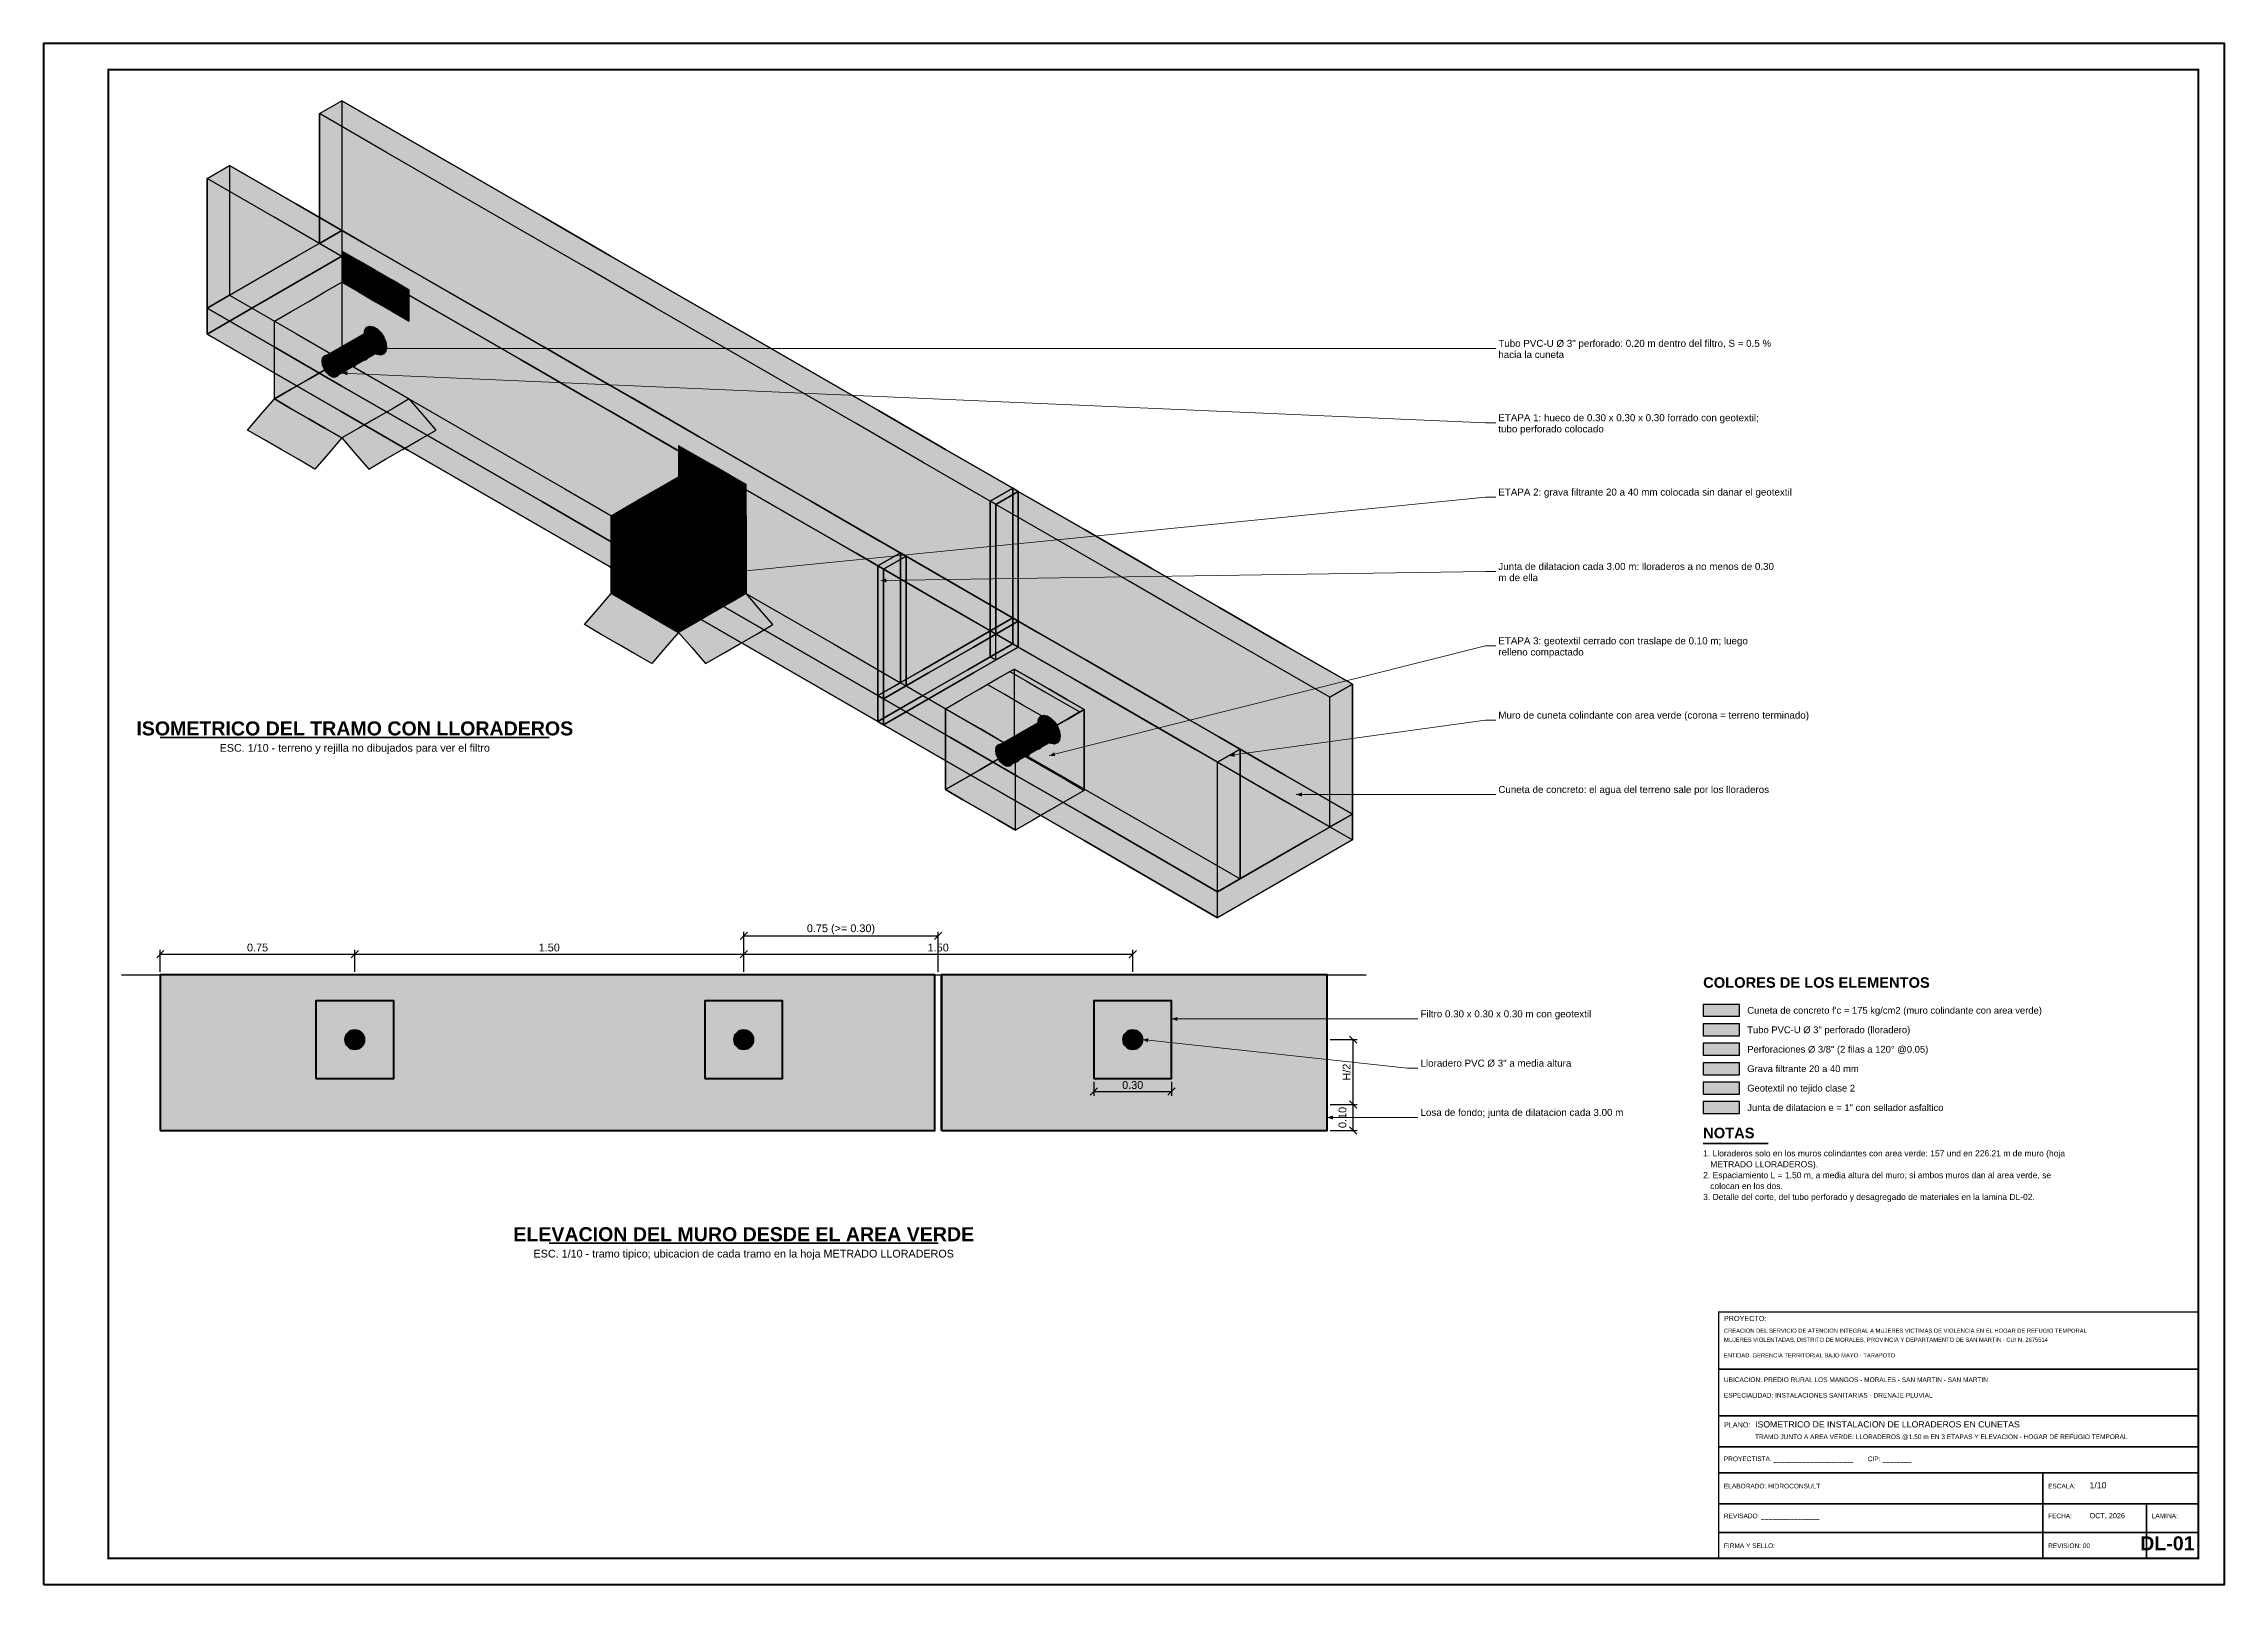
# Paper-space layout 'DL-01' of a CAD drawing. Header units: metres, sheet in millimetres. Extents: x 0 to 841, y 0 to 594.
# The model-space entities are those that its viewports show. They can reach past a viewport. Long polylines and large blocks are cut down to what shows.
import ezdxf
from ezdxf.enums import TextEntityAlignment as Align

# ---------------------------------------------------------------- set-up
doc = ezdxf.new("R2010")
doc.units = ezdxf.units.M
doc.header["$LTSCALE"] = 0.25
for name, color, linetype, lineweight in [('CONCRETO', 250, 'CONTINUOUS', 50), ('COTAS', 94, 'CONTINUOUS', 18), ('GEOTEXTIL', 150, 'CONTINUOUS', 50), ('GRAVA-RELL', 8, 'CONTINUOUS', 13), ('LLAMADAS', 30, 'CONTINUOUS', 18), ('MARCO', 7, 'CONTINUOUS', 50), ('ROTULO', 7, 'CONTINUOUS', 35), ('TERRENO', 7, 'CONTINUOUS', 30), ('TITULOS', 160, 'CONTINUOUS', 35), ('TUBO-PVC', 151, 'CONTINUOUS', 35), ('TUBO-RELL', 151, 'CONTINUOUS', 13)]:
    doc.layers.add(name, color=color, linetype=linetype, lineweight=lineweight)
doc.layers.add('CONCRETO-ACHURADO', color=8, linetype='CONTINUOUS', true_color=0xe2e2e2)
doc.layers.add('ISO-CONCRETO-SUP', color=254, linetype='CONTINUOUS', true_color=0xe8e8e8)
for name, color, linetype in [('ISO-ARISTAS', 8, 'CONTINUOUS'), ('LEYENDA', 7, 'CONTINUOUS'), ('ROTULO-TEXTO', 7, 'CONTINUOUS'), ('TEXTOS', 7, 'CONTINUOUS'), ('TEXTOS-NOTAS', 7, 'CONTINUOUS')]:
    doc.layers.add(name, color=color, linetype=linetype)
doc.styles.get("Standard").update_dxf_attribs({"font": 'arial.ttf'})
doc.styles.add('TITULOS', font='arialbd.ttf')
doc.dimstyles.new('COT-10', dxfattribs={"dimscale": 0.01, "dimtxt": 3, "dimasz": 2.2, "dimexe": 1.6, "dimexo": 1.2, "dimgap": 1, "dimtad": 1, "dimzin": 0, "dimdsep": 46, "dimtxsty": 'Standard', "dimtsz": 1.4, "dimcen": 2.5, "dimclrd": 256, "dimclre": 256, "dimclrt": 7, "dimazin": 3, "dimtfac": 1, "dimtmove": 0, "dimatfit": 3})

psp = doc.layouts.new('DL-01')

msp = doc.modelspace()

# ---------------------------------------------------------------- texts
at = {"layer": 'LEYENDA'}
for s, p in [("Cuneta de concreto f'c = 175 kg/cm2 (muro colindante con area verde)", (6.57, 2.213)), ('Tubo PVC-U Ø 3" perforado (lloradero)', (6.57, 2.138)), ('Perforaciones Ø 3/8" (2 filas a 120° @0.05)', (6.57, 2.063)), ('Grava filtrante 20 a 40 mm', (6.57, 1.988)), ('Junta de dilatacion e = 1" con sellador asfaltico', (6.57, 1.838)), ('Geotextil no tejido clase 2', (6.57, 1.913))]:
    msp.add_text(s, height=0.026, dxfattribs=at).set_placement(p, align=Align.MIDDLE_LEFT)
at = {"layer": 'ROTULO-TEXTO'}
for s, height, p in [('PROYECTO:', 0.02, (6.48, 1.015)), ('CREACION DEL SERVICIO DE ATENCION INTEGRAL A MUJERES VICTIMAS DE VIOLENCIA EN EL HOGAR DE REFUGIO TEMPORAL', 0.016, (6.48, 0.97)), ('MUJERES VIOLENTADAS, DISTRITO DE MORALES, PROVINCIA Y DEPARTAMENTO DE SAN MARTIN - CUI N. 2675514', 0.016, (6.48, 0.935)), ('ENTIDAD: GERENCIA TERRITORIAL BAJO MAYO - TARAPOTO', 0.016, (6.48, 0.875)), ('UBICACION: PREDIO RURAL LOS MANGOS - MORALES - SAN MARTIN - SAN MARTIN', 0.018, (6.48, 0.78)), ('ESPECIALIDAD: INSTALACIONES SANITARIAS - DRENAJE PLUVIAL', 0.018, (6.48, 0.72)), ('PLANO:', 0.02, (6.48, 0.605)), ('ISOMETRICO DE INSTALACION DE LLORADEROS EN CUNETAS', 0.024, (6.6, 0.605)), ('TRAMO JUNTO A AREA VERDE: LLORADEROS @1.50 m EN 3 ETAPAS Y ELEVACION - HOGAR DE REFUGIO TEMPORAL', 0.018, (6.6, 0.56)), ('PROYECTISTA: ______________________        CIP: ________', 0.018, (6.48, 0.475)), ('ELABORADO: HIDROCONSULT', 0.018, (6.48, 0.37)), ('ESCALA:', 0.018, (7.73, 0.37)), ('1/10', 0.024, (7.89, 0.37)), ('REVISADO: ________________', 0.018, (6.48, 0.255)), ('FECHA:', 0.018, (7.73, 0.255)), ('OCT. 2026', 0.02, (7.89, 0.255)), ('LAMINA:', 0.018, (8.13, 0.255)), ('FIRMA Y SELLO:', 0.018, (6.48, 0.14)), ('REVISION: 00', 0.018, (7.73, 0.14))]:
    msp.add_text(s, height=height, dxfattribs=at).set_placement(p)
at = {"layer": 'TEXTOS'}
for s, p in [('Tubo PVC-U Ø 3" perforado: 0.20 m dentro del filtro, S = 0.5 %', (5.61, 4.771)), ('hacia la cuneta', (5.61, 4.7278)), ('tubo perforado colocado', (5.61, 4.4411)), ('ETAPA 1: hueco de 0.30 x 0.30 x 0.30 forrado con geotextil;', (5.61, 4.4843)), ('ETAPA 2: grava filtrante 20 a 40 mm colocada sin danar el geotextil', (5.61, 4.1977)), ('Junta de dilatacion cada 3.00 m: lloraderos a no menos de 0.30', (5.61, 3.911)), ('m de ella', (5.61, 3.8678)), ('ETAPA 3: geotextil cerrado con traslape de 0.10 m; luego', (5.61, 3.6243)), ('relleno compactado', (5.61, 3.5811)), ('Muro de cuneta colindante con area verde (corona = terreno terminado)', (5.61, 3.3377)), ('Cuneta de concreto: el agua del terreno sale por los lloraderos', (5.61, 3.051)), ('Filtro 0.30 x 0.30 x 0.30 m con geotextil', (5.31, 2.186)), ('Lloradero PVC Ø 3" a media altura', (5.31, 1.996)), ('Losa de fondo; junta de dilatacion cada 3.00 m', (5.31, 1.806))]:
    msp.add_text(s, height=0.027, dxfattribs=at).set_placement(p)
for s, p in [('ESC. 1/10 - terreno y rejilla no dibujados para ver el filtro', (1.2, 3.225)), ('ESC. 1/10 - tramo tipico; ubicacion de cada tramo en la hoja METRADO LLORADEROS', (2.7, 1.275))]:
    msp.add_text(s, height=0.0297, dxfattribs=at).set_placement(p, align=Align.MIDDLE_CENTER)
at = {"layer": 'TEXTOS-NOTAS'}
for s, p in [('1. Lloraderos solo en los muros colindantes con area verde: 157 und en 226.21 m de muro (hoja', (6.4, 1.65)), ('   METRADO LLORADEROS).', (6.4, 1.608)), ('2. Espaciamiento L = 1.50 m, a media altura del muro; si ambos muros dan al area verde, se', (6.4, 1.566)), ('   colocan en los dos.', (6.4, 1.524)), ('3. Detalle del corte, del tubo perforado y desagregado de materiales en la lamina DL-02.', (6.4, 1.482))]:
    msp.add_text(s, height=0.0234, dxfattribs=at).set_placement(p)
at = {"layer": 'TITULOS', "style": 'TITULOS'}
for s, p in [('ISOMETRICO DEL TRAMO CON LLORADEROS', (1.2, 3.3)), ('ELEVACION DEL MURO DESDE EL AREA VERDE', (2.7, 1.35))]:
    msp.add_text(s, height=0.054, dxfattribs=at).set_placement(p, align=Align.MIDDLE_CENTER)
for s, p in [('COLORES DE LOS ELEMENTOS', (6.4, 2.3)), ('NOTAS', (6.4, 1.72))]:
    msp.add_text(s, height=0.0405, dxfattribs=at).set_placement(p)
msp.add_text('DL-01', height=0.054, dxfattribs=at).set_placement((8.295, 0.115), align=Align.BOTTOM_RIGHT)

# ---------------------------------------------------------------- dimensions: what is measured, and where the dimension line sits
at = {"layer": 'COTAS'}
for base, p1, p2, text in [((2.7, 2.5), (2.7, 2.35), (3.45, 2.35), '0.75 (>= 0.30)'), ((0.45, 2.43), (0.45, 2.35), (1.2, 2.35), '0.75'), ((1.2, 2.43), (1.2, 2.35), (2.7, 2.35), '1.50'), ((2.7, 2.43), (2.7, 2.35), (4.2, 2.35), '1.50'), ((4.05, 1.9), (4.05, 1.95), (4.35, 1.95), '0.30')]:
    msp.add_linear_dim(base=base, p1=p1, p2=p2, text=text, dimstyle='COT-10', dxfattribs=at).render()
for base, p1, p2, text in [((5.05, 1.85), (4.95, 1.85), (4.95, 2.1), 'H/2'), ((5.05, 1.75), (4.95, 1.75), (4.95, 1.85), '0.10')]:
    msp.add_linear_dim(base=base, p1=p1, p2=p2, angle=90, text=text, dimstyle='COT-10', dxfattribs=at).render()

# ---------------------------------------------------------------- hatches: boundary and pattern name
at = {"layer": 'CONCRETO-ACHURADO', "true_color": 0xe2e2e2}
h = msp.add_hatch(color=7, dxfattribs=at)
h.dxf.hatch_style = 1
h.paths.add_polyline_path([(0.45, 1.75), (3.4375, 1.75), (3.4375, 2.35), (0.45, 2.35)])
h = msp.add_hatch(color=7, dxfattribs=at)
h.dxf.hatch_style = 1
h.paths.add_polyline_path([(3.4625, 1.75), (4.95, 1.75), (4.95, 2.35), (3.4625, 2.35)])
at = {"layer": 'GRAVA-RELL', "true_color": 0xc4baa6}
h = msp.add_hatch(color=7, dxfattribs=at)
h.dxf.hatch_style = 1
h.paths.add_polyline_path([(1.05, 1.95), (1.35, 1.95), (1.35, 2.25), (1.05, 2.25)])
h = msp.add_hatch(color=7, dxfattribs=at)
h.dxf.hatch_style = 1
h.paths.add_polyline_path([(2.55, 1.95), (2.85, 1.95), (2.85, 2.25), (2.55, 2.25)])
h = msp.add_hatch(color=7, dxfattribs=at)
h.dxf.hatch_style = 1
h.paths.add_polyline_path([(4.05, 1.95), (4.35, 1.95), (4.35, 2.25), (4.05, 2.25)])
at = {"layer": 'TUBO-RELL', "true_color": 0xc4e0fa}
h = msp.add_hatch(color=7, dxfattribs=at)
h.dxf.hatch_style = 1
h.paths.add_polyline_path([(1.238, 2.1), (1.2366, 2.1103), (1.2325, 2.1197), (1.2259, 2.1278), (1.2175, 2.1337), (1.2077, 2.1372), (1.1974, 2.1379), (1.1873, 2.1358), (1.1781, 2.131), (1.1705, 2.124), (1.1651, 2.1151), (1.1624, 2.1052), (1.1624, 2.0948), (1.1651, 2.0849), (1.1705, 2.076), (1.1781, 2.069), (1.1873, 2.0642), (1.1974, 2.0621), (1.2077, 2.0628), (1.2175, 2.0663), (1.2259, 2.0722), (1.2325, 2.0803), (1.2366, 2.0897), (1.238, 2.1)])
h = msp.add_hatch(color=7, dxfattribs=at)
h.dxf.hatch_style = 1
h.paths.add_polyline_path([(2.738, 2.1), (2.7366, 2.1103), (2.7325, 2.1197), (2.7259, 2.1278), (2.7175, 2.1337), (2.7077, 2.1372), (2.6974, 2.1379), (2.6873, 2.1358), (2.6781, 2.131), (2.6705, 2.124), (2.6651, 2.1151), (2.6624, 2.1052), (2.6624, 2.0948), (2.6651, 2.0849), (2.6705, 2.076), (2.6781, 2.069), (2.6873, 2.0642), (2.6974, 2.0621), (2.7077, 2.0628), (2.7175, 2.0663), (2.7259, 2.0722), (2.7325, 2.0803), (2.7366, 2.0897), (2.738, 2.1)])
h = msp.add_hatch(color=7, dxfattribs=at)
h.dxf.hatch_style = 1
h.paths.add_polyline_path([(4.238, 2.1), (4.2366, 2.1103), (4.2325, 2.1197), (4.2259, 2.1278), (4.2175, 2.1337), (4.2077, 2.1372), (4.1974, 2.1379), (4.1873, 2.1358), (4.1781, 2.131), (4.1705, 2.124), (4.1651, 2.1151), (4.1624, 2.1052), (4.1624, 2.0948), (4.1651, 2.0849), (4.1705, 2.076), (4.1781, 2.069), (4.1873, 2.0642), (4.1974, 2.0621), (4.2077, 2.0628), (4.2175, 2.0663), (4.2259, 2.0722), (4.2325, 2.0803), (4.2366, 2.0897), (4.238, 2.1)])

# ---------------------------------------------------------------- linework, layer by layer
at = {"layer": 'CONCRETO'}
for p, q in [((3.4375, 1.75), (3.4375, 2.35)), ((3.4625, 1.75), (3.4625, 2.35))]:
    msp.add_line(p, q, dxfattribs=at)
for points in [[(0.45, 1.75), (3.4375, 1.75), (3.4375, 2.35), (0.45, 2.35)], [(3.4625, 1.75), (4.95, 1.75), (4.95, 2.35), (3.4625, 2.35)]]:
    msp.add_lwpolyline(points, close=True, dxfattribs=at)
at = {"layer": 'GEOTEXTIL'}
for points in [[(1.05, 1.95), (1.35, 1.95), (1.35, 2.25), (1.05, 2.25)], [(2.55, 1.95), (2.85, 1.95), (2.85, 2.25), (2.55, 2.25)], [(4.05, 1.95), (4.35, 1.95), (4.35, 2.25), (4.05, 2.25)]]:
    msp.add_lwpolyline(points, close=True, dxfattribs=at)
at = {"layer": 'ISO-ARISTAS', "color": 250}
for p, q in [((1.0634, 5.67), (1.15, 5.72)), ((1.0634, 5.67), (1.15, 5.72)), ((1.15, 5.72), (1.15, 5.47)), ((1.4087, 5.5706), (1.15, 5.72)), ((1.15, 5.72), (1.15, 5.47)), ((1.15, 5.72), (1.4087, 5.5706)), ((1.0634, 5.42), (1.0634, 5.67)), ((1.3221, 5.5206), (1.0634, 5.67)), ((1.0634, 5.67), (1.0634, 5.42)), ((1.3221, 5.5206), (1.0634, 5.67)), ((1.6675, 5.4213), (1.4087, 5.5706)), ((1.4087, 5.5706), (1.6675, 5.4213)), ((0.6304, 5.42), (0.717, 5.47)), ((0.6304, 5.42), (0.717, 5.47)), ((0.717, 5.47), (0.717, 5.22)), ((0.9757, 5.3206), (0.717, 5.47)), ((0.717, 5.47), (0.717, 5.22)), ((0.717, 5.47), (0.9757, 5.3206)), ((1.15, 5.47), (1.15, 5.22)), ((1.15, 5.47), (1.15, 5.22)), ((1.5808, 5.3712), (1.3221, 5.5206)), ((1.5808, 5.3712), (1.3221, 5.5206)), ((0.6304, 5.17), (0.6304, 5.42)), ((0.8891, 5.2706), (0.6304, 5.42)), ((0.6304, 5.42), (0.6304, 5.17)), ((0.8891, 5.2706), (0.6304, 5.42)), ((1.0634, 5.17), (1.0634, 5.42)), ((1.0634, 5.42), (1.0634, 5.17)), ((1.9262, 5.2719), (1.6675, 5.4213)), ((1.6675, 5.4213), (1.9262, 5.2719)), ((1.2344, 5.1713), (0.9757, 5.3206)), ((0.9757, 5.3206), (1.2344, 5.1713)), ((1.8396, 5.2219), (1.5808, 5.3712)), ((1.8396, 5.2219), (1.5808, 5.3712)), ((0.717, 5.22), (0.717, 4.97)), ((0.717, 5.22), (0.717, 4.97)), ((1.1478, 5.1212), (0.8891, 5.2706)), ((1.1478, 5.1212), (0.8891, 5.2706)), ((0.9768, 5.12), (1.15, 5.22)), ((0.9768, 5.12), (1.15, 5.22)), ((1.15, 5.22), (1.0634, 5.17)), ((1.0634, 5.17), (1.15, 5.22)), ((1.15, 5.22), (1.15, 5.12)), ((1.4087, 5.0706), (1.15, 5.22)), ((1.15, 5.22), (1.15, 5.12)), ((1.15, 5.22), (1.4087, 5.0706)), ((1.15, 5.22), (1.4087, 5.0706)), ((1.15, 5.22), (1.4087, 5.0706)), ((2.0983, 5.0725), (1.8396, 5.2219)), ((2.0983, 5.0725), (1.8396, 5.2219)), ((2.1849, 5.1225), (1.9262, 5.2719)), ((1.9262, 5.2719), (2.1849, 5.1225)), ((0.6304, 4.92), (0.6304, 5.17)), ((0.6304, 5.17), (0.6304, 4.92)), ((1.3221, 5.0206), (1.0634, 5.17)), ((1.0634, 5.17), (1.3221, 5.0206)), ((1.215, 5.1025), (1.15, 5.14)), ((1.15, 5.14), (1.15, 5.08)), ((1.4932, 5.0219), (1.2344, 5.1713)), ((1.2344, 5.1713), (1.4932, 5.0219)), ((0.8036, 5.02), (0.9768, 5.12)), ((0.8036, 5.02), (0.9768, 5.12)), ((1.15, 5.12), (0.9768, 5.02)), ((0.9768, 5.02), (1.15, 5.12)), ((1.4066, 4.9719), (1.1478, 5.1212)), ((1.4066, 4.9719), (1.1478, 5.1212)), ((1.15, 5.12), (1.4087, 4.9706)), ((1.15, 5.12), (1.4087, 4.9706)), ((1.15, 5.08), (1.15, 5.02)), ((1.2799, 5.065), (1.215, 5.1025)), ((1.3449, 5.0275), (1.2799, 5.065)), ((1.6675, 4.9213), (1.4087, 5.0706)), ((1.4087, 5.0706), (1.6675, 4.9213)), ((1.4087, 5.0706), (1.6675, 4.9213)), ((1.4087, 5.0706), (1.6675, 4.9213)), ((2.357, 4.9231), (2.0983, 5.0725)), ((2.357, 4.9231), (2.0983, 5.0725)), ((2.4436, 4.9731), (2.1849, 5.1225)), ((2.1849, 5.1225), (2.4436, 4.9731)), ((0.6304, 4.92), (0.8036, 5.02)), ((0.6304, 4.92), (0.8036, 5.02)), ((0.717, 4.97), (0.6304, 4.92)), ((0.6304, 4.92), (0.717, 4.97)), ((0.717, 4.97), (0.9757, 4.8206)), ((0.717, 4.97), (0.9757, 4.8206)), ((0.9768, 5.02), (0.8036, 4.92)), ((0.8036, 4.92), (0.9768, 5.02)), ((1.0201, 4.945), (1.085, 4.9825)), ((1.085, 4.9825), (1.15, 5.02)), ((1.15, 5.02), (1.15, 4.945)), ((1.15, 5.02), (1.215, 4.9825)), ((1.215, 4.9825), (1.2799, 4.945)), ((1.5808, 4.8712), (1.3221, 5.0206)), ((1.3221, 5.0206), (1.5808, 4.8712)), ((1.4098, 4.99), (1.3449, 5.0275)), ((1.6653, 4.8225), (1.4066, 4.9719)), ((1.6653, 4.8225), (1.4066, 4.9719)), ((1.4087, 4.9706), (1.6675, 4.8213)), ((1.4087, 4.9706), (1.6675, 4.8213)), ((1.4098, 4.93), (1.4098, 4.99)), ((1.7519, 4.8725), (1.4932, 5.0219)), ((1.4932, 5.0219), (1.7519, 4.8725)), ((2.7024, 4.8238), (2.4436, 4.9731)), ((2.4436, 4.9731), (2.7024, 4.8238)), ((0.8036, 4.92), (0.6304, 4.82)), ((0.6304, 4.82), (0.6304, 4.92)), ((0.6304, 4.82), (0.8036, 4.92)), ((0.8891, 4.7706), (0.6304, 4.92)), ((0.8891, 4.7706), (0.6304, 4.92)), ((0.6304, 4.92), (0.6304, 4.82)), ((0.8891, 4.7706), (0.6304, 4.92)), ((0.6304, 4.92), (0.8891, 4.7706)), ((0.8902, 4.87), (0.9551, 4.9075)), ((0.9551, 4.9075), (1.0201, 4.945)), ((1.15, 4.945), (1.15, 4.87)), ((1.2799, 4.945), (1.3449, 4.9075)), ((1.3449, 4.9075), (1.4098, 4.87)), ((1.4098, 4.87), (1.4098, 4.93)), ((1.9262, 4.7719), (1.6675, 4.9213)), ((1.6675, 4.9213), (1.9262, 4.7719)), ((1.6675, 4.9213), (1.9262, 4.7719)), ((1.6675, 4.9213), (1.9262, 4.7719)), ((2.6157, 4.7738), (2.357, 4.9231)), ((2.6157, 4.7738), (2.357, 4.9231)), ((0.8891, 4.6706), (0.6304, 4.82)), ((0.6304, 4.82), (0.8891, 4.6706)), ((0.8902, 4.795), (0.8902, 4.87)), ((0.8902, 4.72), (0.8902, 4.795)), ((0.9757, 4.8206), (1.2344, 4.6713)), ((0.9757, 4.8206), (1.2344, 4.6713)), ((1.15, 4.87), (1.15, 4.795)), ((1.15, 4.795), (1.15, 4.72)), ((1.2359, 4.8201), (1.2385, 4.8357)), ((1.2385, 4.8015), (1.2359, 4.8201)), ((1.2385, 4.8357), (1.246, 4.8464)), ((1.246, 4.7821), (1.2385, 4.8015)), ((1.246, 4.8464), (1.2576, 4.8509)), ((1.247, 4.8145), (1.249, 4.8264)), ((1.247, 4.8145), (1.249, 4.8264)), ((1.2489, 4.8003), (1.247, 4.8145)), ((1.2489, 4.8003), (1.247, 4.8145)), ((1.2546, 4.7856), (1.2489, 4.8003)), ((1.2546, 4.7856), (1.2489, 4.8003)), ((1.249, 4.8264), (1.2548, 4.8345)), ((1.249, 4.8264), (1.2548, 4.8345)), ((1.2548, 4.8345), (1.2636, 4.838)), ((1.2548, 4.8345), (1.2636, 4.838)), ((1.2576, 4.8509), (1.2717, 4.8487)), ((1.2636, 4.838), (1.2744, 4.8363)), ((1.2636, 4.838), (1.2744, 4.8363)), ((1.2717, 4.8487), (1.2867, 4.84)), ((1.2744, 4.8363), (1.2858, 4.8297)), ((1.2744, 4.8363), (1.2858, 4.8297)), ((1.2858, 4.8297), (1.2965, 4.819)), ((1.2858, 4.8297), (1.2965, 4.819)), ((1.2867, 4.84), (1.3009, 4.8259)), ((1.2965, 4.819), (1.3052, 4.8054)), ((1.2965, 4.819), (1.3052, 4.8054)), ((1.3009, 4.8259), (1.3124, 4.8081)), ((1.3052, 4.8054), (1.3109, 4.7907)), ((1.3052, 4.8054), (1.3109, 4.7907)), ((1.3124, 4.8081), (1.3199, 4.7887)), ((1.8396, 4.7219), (1.5808, 4.8712)), ((1.5808, 4.8712), (1.8396, 4.7219)), ((1.924, 4.6731), (1.6653, 4.8225)), ((1.924, 4.6731), (1.6653, 4.8225)), ((1.6675, 4.8213), (1.9262, 4.6719)), ((1.6675, 4.8213), (1.9262, 4.6719)), ((2.0106, 4.7231), (1.7519, 4.8725)), ((1.7519, 4.8725), (2.0106, 4.7231)), ((2.9611, 4.6744), (2.7024, 4.8238)), ((2.7024, 4.8238), (2.9611, 4.6744)), ((1.1478, 4.6212), (0.8891, 4.7706)), ((1.1478, 4.6212), (0.8891, 4.7706)), ((1.1478, 4.6212), (0.8891, 4.7706)), ((0.8891, 4.7706), (1.1478, 4.6212)), ((0.8902, 4.645), (0.8902, 4.72)), ((1.0758, 4.7274), (1.0738, 4.7155)), ((1.0738, 4.7155), (1.0758, 4.7274)), ((1.0738, 4.7155), (1.0757, 4.7013)), ((1.0757, 4.7013), (1.0738, 4.7155)), ((1.0816, 4.7355), (1.0758, 4.7274)), ((1.0758, 4.7274), (1.0816, 4.7355)), ((1.0904, 4.739), (1.0816, 4.7355)), ((1.0816, 4.7355), (1.0904, 4.739)), ((1.085, 4.6825), (1.15, 4.72)), ((1.15, 4.72), (1.085, 4.6825)), ((1.1011, 4.7373), (1.0904, 4.739)), ((1.0904, 4.739), (1.1011, 4.7373)), ((1.0975, 4.7116), (1.0952, 4.7084)), ((1.101, 4.7117), (1.0975, 4.7116)), ((1.1037, 4.7087), (1.101, 4.7117)), ((1.1126, 4.7307), (1.1011, 4.7373)), ((1.1011, 4.7373), (1.1126, 4.7307)), ((1.1233, 4.72), (1.1126, 4.7307)), ((1.1126, 4.7307), (1.1233, 4.72)), ((1.132, 4.7064), (1.1233, 4.72)), ((1.1233, 4.72), (1.132, 4.7064)), ((1.1408, 4.7364), (1.1385, 4.7331)), ((1.1385, 4.7331), (1.1388, 4.7287)), ((1.1388, 4.7287), (1.1414, 4.7256)), ((1.1443, 4.7365), (1.1408, 4.7364)), ((1.1414, 4.7256), (1.1449, 4.7258)), ((1.147, 4.7334), (1.1443, 4.7365)), ((1.1449, 4.7258), (1.1472, 4.729)), ((1.1472, 4.729), (1.147, 4.7334)), ((1.15, 4.72), (1.215, 4.6825)), ((1.1841, 4.7611), (1.1818, 4.7579)), ((1.1818, 4.7579), (1.1821, 4.7534)), ((1.1821, 4.7534), (1.1847, 4.7504)), ((1.1876, 4.7612), (1.1841, 4.7611)), ((1.1847, 4.7504), (1.1882, 4.7505)), ((1.1903, 4.7582), (1.1876, 4.7612)), ((1.1882, 4.7505), (1.1905, 4.7537)), ((1.1905, 4.7537), (1.1903, 4.7582)), ((1.2274, 4.7859), (1.2251, 4.7826)), ((1.2251, 4.7826), (1.2254, 4.7782)), ((1.2254, 4.7782), (1.228, 4.7751)), ((1.2309, 4.786), (1.2274, 4.7859)), ((1.228, 4.7751), (1.2315, 4.7753)), ((1.2336, 4.7829), (1.2309, 4.786)), ((1.2315, 4.7753), (1.2338, 4.7785)), ((1.2338, 4.7785), (1.2336, 4.7829)), ((1.2394, 4.7188), (1.2396, 4.7202)), ((1.2417, 4.7196), (1.2394, 4.7188)), ((1.2396, 4.7202), (1.2423, 4.723)), ((1.2452, 4.7222), (1.2417, 4.7196)), ((1.2423, 4.723), (1.2458, 4.7255)), ((1.2479, 4.7249), (1.2452, 4.7222)), ((1.2458, 4.7255), (1.2481, 4.7263)), ((1.2576, 4.7643), (1.246, 4.7821)), ((1.2481, 4.7263), (1.2479, 4.7249)), ((1.2633, 4.772), (1.2546, 4.7856)), ((1.2633, 4.772), (1.2546, 4.7856)), ((1.2717, 4.7502), (1.2576, 4.7643)), ((1.274, 4.7613), (1.2633, 4.772)), ((1.274, 4.7613), (1.2633, 4.772)), ((1.2867, 4.7415), (1.2717, 4.7502)), ((1.2855, 4.7547), (1.274, 4.7613)), ((1.2855, 4.7547), (1.274, 4.7613)), ((1.2827, 4.7436), (1.2829, 4.7449)), ((1.285, 4.7444), (1.2827, 4.7436)), ((1.2829, 4.7449), (1.2856, 4.7477)), ((1.2885, 4.7469), (1.285, 4.7444)), ((1.2962, 4.753), (1.2855, 4.7547)), ((1.2962, 4.753), (1.2855, 4.7547)), ((1.2856, 4.7477), (1.2891, 4.7502)), ((1.3009, 4.7393), (1.2867, 4.7415)), ((1.2912, 4.7497), (1.2885, 4.7469)), ((1.2891, 4.7502), (1.2914, 4.7511)), ((1.2914, 4.7511), (1.2912, 4.7497)), ((1.305, 4.7565), (1.2962, 4.753)), ((1.305, 4.7565), (1.2962, 4.753)), ((1.3124, 4.7438), (1.3009, 4.7393)), ((1.3108, 4.7646), (1.305, 4.7565)), ((1.3108, 4.7646), (1.305, 4.7565)), ((1.3128, 4.7765), (1.3108, 4.7646)), ((1.3128, 4.7765), (1.3108, 4.7646)), ((1.3109, 4.7907), (1.3128, 4.7765)), ((1.3109, 4.7907), (1.3128, 4.7765)), ((1.3199, 4.7545), (1.3124, 4.7438)), ((1.3199, 4.7887), (1.3225, 4.7701)), ((1.3225, 4.7701), (1.3199, 4.7545)), ((2.0983, 4.5725), (1.8396, 4.7219)), ((1.8396, 4.7219), (2.0983, 4.5725)), ((2.1849, 4.6225), (1.9262, 4.7719)), ((1.9262, 4.7719), (2.1849, 4.6225)), ((1.9262, 4.7719), (2.1849, 4.6225)), ((1.9262, 4.7719), (2.1849, 4.6225)), ((2.2693, 4.5738), (2.0106, 4.7231)), ((2.0106, 4.7231), (2.2693, 4.5738)), ((2.8745, 4.6244), (2.6157, 4.7738)), ((2.8745, 4.6244), (2.6157, 4.7738)), ((1.1478, 4.5213), (0.8891, 4.6706)), ((0.8891, 4.6706), (1.1478, 4.5213)), ((0.8902, 4.57), (0.8902, 4.645)), ((0.9551, 4.6075), (1.0201, 4.645)), ((1.0201, 4.645), (0.9551, 4.6075)), ((1.0201, 4.645), (1.085, 4.6825)), ((1.085, 4.6825), (1.0201, 4.645)), ((1.0757, 4.7013), (1.0814, 4.6866)), ((1.0814, 4.6866), (1.0757, 4.7013)), ((1.0814, 4.6866), (1.0901, 4.673)), ((1.0901, 4.673), (1.0814, 4.6866)), ((1.0901, 4.673), (1.1008, 4.6623)), ((1.1008, 4.6623), (1.0901, 4.673)), ((1.0952, 4.7084), (1.0955, 4.7039)), ((1.0955, 4.7039), (1.0981, 4.7009)), ((1.0981, 4.7009), (1.1016, 4.701)), ((1.1008, 4.6623), (1.1123, 4.6557)), ((1.1123, 4.6557), (1.1008, 4.6623)), ((1.1016, 4.701), (1.1039, 4.7042)), ((1.1039, 4.7042), (1.1037, 4.7087)), ((1.1123, 4.6557), (1.123, 4.654)), ((1.123, 4.654), (1.1123, 4.6557)), ((1.123, 4.654), (1.1318, 4.6575)), ((1.1318, 4.6575), (1.123, 4.654)), ((1.1318, 4.6575), (1.1376, 4.6656)), ((1.1376, 4.6656), (1.1318, 4.6575)), ((1.1377, 4.6917), (1.132, 4.7064)), ((1.132, 4.7064), (1.1377, 4.6917)), ((1.1376, 4.6656), (1.1396, 4.6775)), ((1.1396, 4.6775), (1.1376, 4.6656)), ((1.1396, 4.6775), (1.1377, 4.6917)), ((1.1377, 4.6917), (1.1396, 4.6775)), ((1.1528, 4.6693), (1.153, 4.6707)), ((1.1551, 4.6701), (1.1528, 4.6693)), ((1.153, 4.6707), (1.1557, 4.6735)), ((1.1586, 4.6727), (1.1551, 4.6701)), ((1.1557, 4.6735), (1.1592, 4.676)), ((1.1612, 4.6754), (1.1586, 4.6727)), ((1.1592, 4.676), (1.1615, 4.6768)), ((1.1615, 4.6768), (1.1612, 4.6754)), ((1.1961, 4.6941), (1.1963, 4.6954)), ((1.1984, 4.6949), (1.1961, 4.6941)), ((1.1963, 4.6954), (1.199, 4.6982)), ((1.2019, 4.6974), (1.1984, 4.6949)), ((1.199, 4.6982), (1.2025, 4.7007)), ((1.2045, 4.7002), (1.2019, 4.6974)), ((1.2025, 4.7007), (1.2048, 4.7016)), ((1.2048, 4.7016), (1.2045, 4.7002)), ((1.215, 4.6825), (1.2799, 4.645)), ((1.2344, 4.6713), (1.4932, 4.5219)), ((1.2344, 4.6713), (1.4932, 4.5219)), ((1.2799, 4.645), (1.3449, 4.6075)), ((2.1827, 4.5238), (1.924, 4.6731)), ((2.1827, 4.5238), (1.924, 4.6731)), ((1.9262, 4.6719), (2.1849, 4.5225)), ((1.9262, 4.6719), (2.1849, 4.5225)), ((3.2198, 4.525), (2.9611, 4.6744)), ((2.9611, 4.6744), (3.2198, 4.525)), ((0.8382, 4.51), (0.8902, 4.57)), ((0.9551, 4.6075), (0.8902, 4.57)), ((0.8902, 4.57), (0.9551, 4.6075)), ((0.9551, 4.5325), (0.8902, 4.57)), ((0.8902, 4.57), (0.9551, 4.5325)), ((1.4066, 4.4719), (1.1478, 4.6212)), ((1.4066, 4.4719), (1.1478, 4.6212)), ((1.4066, 4.4719), (1.1478, 4.6212)), ((1.1478, 4.6212), (1.4066, 4.4719)), ((1.3449, 4.6075), (1.4098, 4.57)), ((1.4098, 4.57), (1.3449, 4.5325)), ((1.4098, 4.57), (1.3449, 4.5325)), ((1.4618, 4.51), (1.4098, 4.57)), ((2.357, 4.4231), (2.0983, 4.5725)), ((2.0983, 4.5725), (2.357, 4.4231)), ((2.4436, 4.4731), (2.1849, 4.6225)), ((2.1849, 4.6225), (2.4436, 4.4731)), ((2.1849, 4.6225), (2.4436, 4.4731)), ((2.1849, 4.6225), (2.4436, 4.4731)), ((2.5281, 4.4244), (2.2693, 4.5738)), ((2.2693, 4.5738), (2.5281, 4.4244)), ((3.1332, 4.475), (2.8745, 4.6244)), ((3.1332, 4.475), (2.8745, 4.6244)), ((0.7863, 4.45), (0.8382, 4.51)), ((1.0201, 4.495), (0.9551, 4.5325)), ((0.9551, 4.5325), (1.0201, 4.495)), ((1.085, 4.4575), (1.0201, 4.495)), ((1.0201, 4.495), (1.085, 4.4575)), ((1.15, 4.42), (1.085, 4.4575)), ((1.085, 4.4575), (1.15, 4.42)), ((1.4066, 4.3719), (1.1478, 4.5213)), ((1.1478, 4.5213), (1.4066, 4.3719)), ((1.215, 4.4575), (1.15, 4.42)), ((1.215, 4.4575), (1.15, 4.42)), ((1.2799, 4.495), (1.215, 4.4575)), ((1.2799, 4.495), (1.215, 4.4575)), ((1.3449, 4.5325), (1.2799, 4.495)), ((1.3449, 4.5325), (1.2799, 4.495)), ((1.6653, 4.3225), (1.4066, 4.4719)), ((1.6653, 4.3225), (1.4066, 4.4719)), ((1.6653, 4.3225), (1.4066, 4.4719)), ((1.4066, 4.4719), (1.6653, 4.3225)), ((1.5137, 4.45), (1.4618, 4.51)), ((1.4932, 4.5219), (1.7519, 4.3725)), ((1.4932, 4.5219), (1.7519, 4.3725)), ((2.4415, 4.3744), (2.1827, 4.5238)), ((2.4415, 4.3744), (2.1827, 4.5238)), ((2.1849, 4.5225), (2.4436, 4.3731)), ((2.1849, 4.5225), (2.4436, 4.3731)), ((2.7024, 4.3238), (2.4436, 4.4731)), ((2.4436, 4.4731), (2.7024, 4.3238)), ((2.4436, 4.4731), (2.7024, 4.3238)), ((2.4436, 4.4731), (2.7024, 4.3238)), ((3.3919, 4.3256), (3.1332, 4.475)), ((3.3919, 4.3256), (3.1332, 4.475)), ((3.4785, 4.3756), (3.2198, 4.525)), ((3.2198, 4.525), (3.4785, 4.3756)), ((0.8512, 4.4125), (0.7863, 4.45)), ((0.9162, 4.375), (0.8512, 4.4125)), ((0.9811, 4.3375), (0.9162, 4.375)), ((1.15, 4.42), (1.098, 4.36)), ((1.15, 4.42), (1.202, 4.36)), ((1.3189, 4.3375), (1.3838, 4.375)), ((1.3838, 4.375), (1.4488, 4.4125)), ((1.4488, 4.4125), (1.5137, 4.45)), ((2.6157, 4.2738), (2.357, 4.4231)), ((2.357, 4.4231), (2.6157, 4.2738)), ((2.7002, 4.225), (2.4415, 4.3744)), ((2.7002, 4.225), (2.4415, 4.3744)), ((2.514, 4.3525), (2.449, 4.39)), ((2.449, 4.39), (2.449, 4.33)), ((2.7868, 4.275), (2.5281, 4.4244)), ((2.5281, 4.4244), (2.7868, 4.275)), ((3.7373, 4.2263), (3.4785, 4.3756)), ((3.4785, 4.3756), (3.7373, 4.2263)), ((1.0461, 4.3), (0.9811, 4.3375)), ((1.098, 4.36), (1.0461, 4.3)), ((1.202, 4.36), (1.2539, 4.3)), ((1.2539, 4.3), (1.3189, 4.3375)), ((1.6653, 4.2225), (1.4066, 4.3719)), ((1.4066, 4.3719), (1.6653, 4.2225)), ((1.924, 4.1731), (1.6653, 4.3225)), ((1.924, 4.1731), (1.6653, 4.3225)), ((1.924, 4.1731), (1.6653, 4.3225)), ((1.6653, 4.3225), (1.924, 4.1731)), ((1.7519, 4.3725), (2.0106, 4.2231)), ((1.7519, 4.3725), (2.0106, 4.2231)), ((2.4436, 4.3731), (2.7024, 4.2237)), ((2.4436, 4.3731), (2.7024, 4.2237)), ((2.449, 4.33), (2.449, 4.27)), ((2.5789, 4.315), (2.514, 4.3525)), ((2.6439, 4.2775), (2.5789, 4.315)), ((2.9611, 4.1744), (2.7024, 4.3238)), ((2.7024, 4.3238), (2.9611, 4.1744)), ((2.7024, 4.3238), (2.9611, 4.1744)), ((2.7024, 4.3238), (2.9611, 4.1744)), ((3.6506, 4.1763), (3.3919, 4.3256)), ((3.6506, 4.1763), (3.3919, 4.3256)), ((1.924, 4.0731), (1.6653, 4.2225)), ((1.6653, 4.2225), (1.924, 4.0731)), ((2.0106, 4.2231), (2.2693, 4.0738)), ((2.0106, 4.2231), (2.2693, 4.0738)), ((2.3191, 4.195), (2.3841, 4.2325)), ((2.3191, 4.195), (2.3624, 4.22)), ((2.3358, 4.2008), (2.3413, 4.2085)), ((2.3413, 4.2085), (2.3546, 4.2117)), ((2.3487, 4.2065), (2.3534, 4.213)), ((2.3534, 4.2), (2.3487, 4.2065)), ((2.3534, 4.213), (2.3646, 4.2157)), ((2.3546, 4.2117), (2.368, 4.2085)), ((2.3624, 4.22), (2.4057, 4.245)), ((2.3646, 4.2157), (2.3759, 4.213)), ((2.368, 4.2085), (2.3735, 4.2008)), ((2.3759, 4.213), (2.3805, 4.2065)), ((2.3805, 4.2065), (2.3759, 4.2)), ((2.3841, 4.2325), (2.449, 4.27)), ((2.4056, 4.225), (2.4092, 4.23)), ((2.4092, 4.2201), (2.4056, 4.225)), ((2.4057, 4.245), (2.449, 4.27)), ((2.4092, 4.23), (2.4178, 4.2321)), ((2.4178, 4.218), (2.4092, 4.2201)), ((2.4178, 4.2321), (2.4264, 4.23)), ((2.4264, 4.2201), (2.4178, 4.218)), ((2.4238, 4.2277), (2.4279, 4.2335)), ((2.4279, 4.2219), (2.4238, 4.2277)), ((2.4264, 4.23), (2.43, 4.225)), ((2.43, 4.225), (2.4264, 4.2201)), ((2.4279, 4.2335), (2.438, 4.2359)), ((2.438, 4.2195), (2.4279, 4.2219)), ((2.4295, 4.2369), (2.4341, 4.2433)), ((2.4341, 4.2306), (2.4295, 4.2369)), ((2.4341, 4.2433), (2.445, 4.2459)), ((2.445, 4.228), (2.4341, 4.2306)), ((2.4372, 4.213), (2.4427, 4.2206)), ((2.4427, 4.2054), (2.4372, 4.213)), ((2.438, 4.2359), (2.448, 4.2335)), ((2.448, 4.2219), (2.438, 4.2195)), ((2.4382, 4.2081), (2.4437, 4.2158)), ((2.4437, 4.2005), (2.4382, 4.2081)), ((2.4427, 4.2206), (2.4559, 4.2238)), ((2.4559, 4.2022), (2.4427, 4.2054)), ((2.4437, 4.2158), (2.4569, 4.2189)), ((2.445, 4.2459), (2.456, 4.2433)), ((2.456, 4.2306), (2.445, 4.228)), ((2.4456, 4.2421), (2.4488, 4.2466)), ((2.4488, 4.2377), (2.4456, 4.2421)), ((2.4463, 4.1989), (2.4513, 4.2058)), ((2.448, 4.2335), (2.4522, 4.2277)), ((2.4522, 4.2277), (2.448, 4.2219)), ((2.4488, 4.2466), (2.4565, 4.2484)), ((2.4565, 4.2359), (2.4488, 4.2377)), ((2.449, 4.27), (2.449, 4.195)), ((2.449, 4.27), (2.514, 4.2325)), ((2.449, 4.27), (2.501, 4.24)), ((2.4513, 4.2058), (2.4633, 4.2087)), ((2.4538, 4.212), (2.4577, 4.2174)), ((2.4577, 4.2066), (2.4538, 4.212)), ((2.4559, 4.2238), (2.4691, 4.2206)), ((2.4691, 4.2054), (2.4559, 4.2022)), ((2.456, 4.2433), (2.4605, 4.2369)), ((2.4605, 4.2369), (2.456, 4.2306)), ((2.4565, 4.2484), (2.4642, 4.2466)), ((2.4642, 4.2377), (2.4565, 4.2359)), ((2.4569, 4.2189), (2.4701, 4.2158)), ((2.4577, 4.2174), (2.467, 4.2196)), ((2.467, 4.2043), (2.4577, 4.2066)), ((2.4633, 4.2087), (2.4754, 4.2058)), ((2.4642, 4.2466), (2.4673, 4.2421)), ((2.4673, 4.2421), (2.4642, 4.2377)), ((2.467, 4.2196), (2.4764, 4.2174)), ((2.4764, 4.2066), (2.467, 4.2043)), ((2.4691, 4.2206), (2.4746, 4.213)), ((2.4746, 4.213), (2.4691, 4.2054)), ((2.4701, 4.2158), (2.4756, 4.2081)), ((2.4756, 4.2081), (2.4701, 4.2005)), ((2.4734, 4.2116), (2.4764, 4.2158)), ((2.4764, 4.2073), (2.4734, 4.2116)), ((2.4754, 4.2058), (2.4804, 4.1989)), ((2.4764, 4.2158), (2.4838, 4.2175)), ((2.4764, 4.2174), (2.4803, 4.212)), ((2.4803, 4.212), (2.4764, 4.2066)), ((2.4838, 4.2056), (2.4764, 4.2073)), ((2.4822, 4.2051), (2.4873, 4.2124)), ((2.4873, 4.1979), (2.4822, 4.2051)), ((2.4838, 4.2175), (2.4911, 4.2158)), ((2.4911, 4.2073), (2.4838, 4.2056)), ((2.4873, 4.2124), (2.4999, 4.2154)), ((2.4911, 4.2158), (2.4942, 4.2116)), ((2.4942, 4.2116), (2.4911, 4.2073)), ((2.4947, 4.2226), (2.4985, 4.2278)), ((2.4985, 4.2174), (2.4947, 4.2226)), ((2.4984, 4.2), (2.5026, 4.2057)), ((2.4985, 4.2278), (2.5075, 4.23)), ((2.5075, 4.2153), (2.4985, 4.2174)), ((2.4999, 4.2154), (2.5124, 4.2124)), ((2.501, 4.24), (2.553, 4.21)), ((2.5026, 4.2057), (2.5126, 4.2081)), ((2.5075, 4.23), (2.5165, 4.2278)), ((2.5165, 4.2174), (2.5075, 4.2153)), ((2.5124, 4.2124), (2.5176, 4.2051)), ((2.5176, 4.2051), (2.5124, 4.1979)), ((2.5126, 4.2081), (2.5225, 4.2057)), ((2.514, 4.2325), (2.5789, 4.195)), ((2.5165, 4.2278), (2.5202, 4.2226)), ((2.5202, 4.2226), (2.5165, 4.2174)), ((2.5225, 4.2057), (2.5267, 4.2)), ((2.5262, 4.2055), (2.5293, 4.2097)), ((2.5293, 4.2012), (2.5262, 4.2055)), ((2.5293, 4.2097), (2.5367, 4.2115)), ((2.5367, 4.2115), (2.5441, 4.2097)), ((2.5441, 4.2097), (2.5472, 4.2055)), ((2.5472, 4.2055), (2.5441, 4.2012)), ((2.553, 4.21), (2.6049, 4.18)), ((2.8745, 4.1244), (2.6157, 4.2738)), ((2.6157, 4.2738), (2.8745, 4.1244)), ((2.7088, 4.24), (2.6439, 4.2775)), ((2.9589, 4.0756), (2.7002, 4.225)), ((2.9589, 4.0756), (2.7002, 4.225)), ((2.7024, 4.2237), (2.9611, 4.0744)), ((2.7024, 4.2237), (2.9611, 4.0744)), ((2.7088, 4.18), (2.7088, 4.24)), ((3.0455, 4.1256), (2.7868, 4.275)), ((2.7868, 4.275), (3.0455, 4.1256)), ((3.6506, 4.1763), (3.7373, 4.2263)), ((3.7373, 4.2263), (3.6506, 4.1763)), ((3.6506, 4.1763), (3.7373, 4.2263)), ((3.6506, 4.1763), (3.7373, 4.2263)), ((3.6723, 4.1638), (3.7589, 4.2138)), ((3.6723, 4.1638), (3.7589, 4.2138)), ((3.7589, 4.2138), (3.6723, 4.1638)), ((3.6723, 4.1638), (3.7589, 4.2138)), ((3.7373, 3.9763), (3.7373, 4.2263)), ((3.7589, 4.2138), (3.7373, 4.2263)), ((3.7373, 4.2263), (3.7373, 3.9263)), ((3.7373, 4.2263), (3.7373, 3.9263)), ((3.7373, 4.2263), (3.7373, 3.9763)), ((3.7373, 4.2263), (3.7589, 4.2138)), ((3.7589, 3.9138), (3.7589, 4.2138)), ((3.7589, 4.2138), (3.7589, 3.9138)), ((3.7589, 4.2138), (3.7589, 3.9638)), ((4.0165, 4.065), (3.7589, 4.2138)), ((3.7589, 4.2138), (3.7589, 3.9638)), ((3.7589, 4.2138), (4.0165, 4.065)), ((2.1827, 4.0237), (1.924, 4.1731)), ((2.1827, 4.0237), (1.924, 4.1731)), ((2.1827, 4.0237), (1.924, 4.1731)), ((1.924, 4.1731), (2.1827, 4.0237)), ((2.1892, 4.12), (2.2542, 4.1575)), ((2.1892, 4.12), (2.2325, 4.145)), ((2.2325, 4.145), (2.2758, 4.17)), ((2.2542, 4.1575), (2.3191, 4.195)), ((2.2742, 4.156), (2.2787, 4.1623)), ((2.2787, 4.1497), (2.2742, 4.156)), ((2.2758, 4.17), (2.3191, 4.195)), ((2.2787, 4.1623), (2.2896, 4.1649)), ((2.2896, 4.1471), (2.2787, 4.1497)), ((2.2875, 4.174), (2.2928, 4.1813)), ((2.2928, 4.1666), (2.2875, 4.174)), ((2.2896, 4.1649), (2.3005, 4.1623)), ((2.3005, 4.1497), (2.2896, 4.1471)), ((2.2928, 4.1813), (2.3054, 4.1843)), ((2.3054, 4.1636), (2.2928, 4.1666)), ((2.2979, 4.1724), (2.3022, 4.1783)), ((2.3022, 4.1665), (2.2979, 4.1724)), ((2.3005, 4.1623), (2.305, 4.156)), ((2.305, 4.156), (2.3005, 4.1497)), ((2.3022, 4.1783), (2.3124, 4.1808)), ((2.3124, 4.164), (2.3022, 4.1665)), ((2.3054, 4.1843), (2.3181, 4.1813)), ((2.3181, 4.1666), (2.3054, 4.1636)), ((2.3083, 4.1359), (2.3114, 4.1402)), ((2.3114, 4.1316), (2.3083, 4.1359)), ((2.3107, 4.1777), (2.3139, 4.1821)), ((2.3139, 4.1732), (2.3107, 4.1777)), ((2.3114, 4.1402), (2.3188, 4.1419)), ((2.3188, 4.1298), (2.3114, 4.1316)), ((2.3124, 4.1808), (2.3227, 4.1783)), ((2.3227, 4.1665), (2.3124, 4.164)), ((2.3139, 4.1821), (2.3215, 4.1839)), ((2.3215, 4.1714), (2.3139, 4.1732)), ((2.3181, 4.1813), (2.3234, 4.174)), ((2.3234, 4.174), (2.3181, 4.1666)), ((2.3188, 4.1419), (2.3262, 4.1402)), ((2.3262, 4.1316), (2.3188, 4.1298)), ((2.3195, 4.1738), (2.3245, 4.1807)), ((2.3245, 4.1668), (2.3195, 4.1738)), ((2.3215, 4.1839), (2.3292, 4.1821)), ((2.3292, 4.1732), (2.3215, 4.1714)), ((2.3223, 4.1256), (2.3274, 4.1326)), ((2.3274, 4.1186), (2.3223, 4.1256)), ((2.3227, 4.1783), (2.3269, 4.1724)), ((2.3269, 4.1724), (2.3227, 4.1665)), ((2.3245, 4.1807), (2.3365, 4.1836)), ((2.3365, 4.1639), (2.3245, 4.1668)), ((2.3262, 4.1402), (2.3293, 4.1359)), ((2.3293, 4.1359), (2.3262, 4.1316)), ((2.3274, 4.1326), (2.3395, 4.1355)), ((2.3292, 4.1821), (2.3324, 4.1777)), ((2.3324, 4.1777), (2.3292, 4.1732)), ((2.3413, 4.1931), (2.3358, 4.2008)), ((2.3365, 4.1836), (2.3485, 4.1807)), ((2.3485, 4.1668), (2.3365, 4.1639)), ((2.3395, 4.1355), (2.3517, 4.1326)), ((2.3546, 4.1899), (2.3413, 4.1931)), ((2.3436, 4.1578), (2.3478, 4.1636)), ((2.3478, 4.152), (2.3436, 4.1578)), ((2.3445, 4.1789), (2.35, 4.1866)), ((2.35, 4.1712), (2.3445, 4.1789)), ((2.3478, 4.1636), (2.3578, 4.166)), ((2.3578, 4.1496), (2.3478, 4.152)), ((2.3485, 4.1807), (2.3535, 4.1738)), ((2.3535, 4.1738), (2.3485, 4.1668)), ((2.35, 4.1866), (2.3633, 4.1898)), ((2.3633, 4.168), (2.35, 4.1712)), ((2.3517, 4.1326), (2.3567, 4.1256)), ((2.3567, 4.1256), (2.3517, 4.1186)), ((2.3646, 4.1973), (2.3534, 4.2)), ((2.368, 4.1931), (2.3546, 4.1899)), ((2.355, 4.1932), (2.3586, 4.1982)), ((2.3586, 4.1882), (2.355, 4.1932)), ((2.3578, 4.166), (2.3679, 4.1636)), ((2.3679, 4.152), (2.3578, 4.1496)), ((2.3586, 4.1982), (2.3672, 4.2002)), ((2.3672, 4.1861), (2.3586, 4.1882)), ((2.3633, 4.1898), (2.3767, 4.1866)), ((2.3767, 4.1712), (2.3633, 4.168)), ((2.3644, 4.1854), (2.3679, 4.1902)), ((2.3679, 4.1805), (2.3644, 4.1854)), ((2.3759, 4.2), (2.3646, 4.1973)), ((2.3672, 4.2002), (2.3759, 4.1982)), ((2.3759, 4.1882), (2.3672, 4.1861)), ((2.3679, 4.1902), (2.3763, 4.1922)), ((2.3763, 4.1785), (2.3679, 4.1805)), ((2.3679, 4.1636), (2.372, 4.1578)), ((2.372, 4.1578), (2.3679, 4.152)), ((2.3735, 4.2008), (2.368, 4.1931)), ((2.3758, 4.1726), (2.381, 4.1799)), ((2.381, 4.1654), (2.3758, 4.1726)), ((2.3759, 4.1982), (2.3795, 4.1932)), ((2.3795, 4.1932), (2.3759, 4.1882)), ((2.3763, 4.1922), (2.3847, 4.1902)), ((2.3847, 4.1805), (2.3763, 4.1785)), ((2.3767, 4.1866), (2.3822, 4.1789)), ((2.3822, 4.1789), (2.3767, 4.1712)), ((2.381, 4.1799), (2.3935, 4.1829)), ((2.3935, 4.1624), (2.381, 4.1654)), ((2.3847, 4.1902), (2.3882, 4.1854)), ((2.3882, 4.1854), (2.3847, 4.1805)), ((2.387, 4.176), (2.3923, 4.1834)), ((2.3923, 4.1686), (2.387, 4.176)), ((2.3876, 4.1843), (2.3921, 4.1906)), ((2.3921, 4.178), (2.3876, 4.1843)), ((2.3921, 4.1906), (2.403, 4.1932)), ((2.403, 4.1754), (2.3921, 4.178)), ((2.3923, 4.1834), (2.4052, 4.1865)), ((2.4052, 4.1655), (2.3923, 4.1686)), ((2.3935, 4.1829), (2.406, 4.1799)), ((2.406, 4.1654), (2.3935, 4.1624)), ((2.3947, 4.1182), (2.4079, 4.1214)), ((2.3998, 4.135), (2.4046, 4.1416)), ((2.4046, 4.1283), (2.3998, 4.135)), ((2.403, 4.1932), (2.4139, 4.1906)), ((2.4139, 4.178), (2.403, 4.1754)), ((2.4045, 4.1198), (2.41, 4.1275)), ((2.4046, 4.1416), (2.4162, 4.1444)), ((2.4162, 4.1255), (2.4046, 4.1283)), ((2.4052, 4.1865), (2.418, 4.1834)), ((2.418, 4.1686), (2.4052, 4.1655)), ((2.406, 4.1799), (2.4112, 4.1726)), ((2.4112, 4.1726), (2.406, 4.1654)), ((2.4079, 4.1214), (2.4212, 4.1182)), ((2.41, 4.1275), (2.4234, 4.1307)), ((2.4139, 4.1906), (2.4184, 4.1843)), ((2.4184, 4.1843), (2.4139, 4.178)), ((2.4154, 4.121), (2.4197, 4.127)), ((2.4197, 4.1149), (2.4154, 4.121)), ((2.4162, 4.1444), (2.4278, 4.1416)), ((2.4278, 4.1283), (2.4162, 4.1255)), ((2.418, 4.1834), (2.4233, 4.176)), ((2.4233, 4.176), (2.418, 4.1686)), ((2.4197, 4.127), (2.4302, 4.1296)), ((2.4234, 4.1307), (2.4367, 4.1275)), ((2.4278, 4.1416), (2.4326, 4.135)), ((2.4326, 4.135), (2.4278, 4.1283)), ((2.4302, 4.1296), (2.4408, 4.127)), ((2.4367, 4.1275), (2.4422, 4.1198)), ((2.4408, 4.127), (2.4451, 4.121)), ((2.4451, 4.121), (2.4408, 4.1149)), ((2.4569, 4.1974), (2.4437, 4.2005)), ((2.4513, 4.1919), (2.4463, 4.1989)), ((2.449, 4.195), (2.449, 4.12)), ((2.4633, 4.189), (2.4513, 4.1919)), ((2.4701, 4.2005), (2.4569, 4.1974)), ((2.4754, 4.1919), (2.4633, 4.189)), ((2.4723, 4.158), (2.478, 4.166)), ((2.478, 4.15), (2.4723, 4.158)), ((2.4804, 4.1989), (2.4754, 4.1919)), ((2.478, 4.166), (2.4919, 4.1693)), ((2.4919, 4.1467), (2.478, 4.15)), ((2.4824, 4.1227), (2.4866, 4.1285)), ((2.4866, 4.1168), (2.4824, 4.1227)), ((2.4866, 4.1285), (2.4967, 4.1309)), ((2.4999, 4.1949), (2.4873, 4.1979)), ((2.4919, 4.1693), (2.5057, 4.166)), ((2.5057, 4.15), (2.4919, 4.1467)), ((2.4967, 4.1574), (2.5007, 4.163)), ((2.5007, 4.1518), (2.4967, 4.1574)), ((2.4967, 4.1309), (2.5067, 4.1285)), ((2.5026, 4.1942), (2.4984, 4.2)), ((2.5124, 4.1979), (2.4999, 4.1949)), ((2.5007, 4.163), (2.5104, 4.1654)), ((2.5104, 4.1495), (2.5007, 4.1518)), ((2.5126, 4.1918), (2.5026, 4.1942)), ((2.5057, 4.166), (2.5114, 4.158)), ((2.5114, 4.158), (2.5057, 4.15)), ((2.5067, 4.1285), (2.5109, 4.1227)), ((2.5109, 4.1227), (2.5067, 4.1168)), ((2.5104, 4.1654), (2.5202, 4.163)), ((2.5202, 4.1518), (2.5104, 4.1495)), ((2.5225, 4.1942), (2.5126, 4.1918)), ((2.5202, 4.163), (2.5242, 4.1574)), ((2.5242, 4.1574), (2.5202, 4.1518)), ((2.5267, 4.2), (2.5225, 4.1942)), ((2.5292, 4.1868), (2.5322, 4.1909)), ((2.5322, 4.1826), (2.5292, 4.1868)), ((2.5367, 4.1994), (2.5293, 4.2012)), ((2.5308, 4.1183), (2.5343, 4.1232)), ((2.5322, 4.1909), (2.5393, 4.1926)), ((2.5393, 4.1809), (2.5322, 4.1826)), ((2.5339, 4.1933), (2.5392, 4.2006)), ((2.5392, 4.186), (2.5339, 4.1933)), ((2.5343, 4.1232), (2.5429, 4.1253)), ((2.5441, 4.2012), (2.5367, 4.1994)), ((2.5392, 4.2006), (2.5518, 4.2037)), ((2.5518, 4.183), (2.5392, 4.186)), ((2.5393, 4.1926), (2.5465, 4.1909)), ((2.5465, 4.1826), (2.5393, 4.1809)), ((2.5429, 4.1253), (2.5514, 4.1232)), ((2.5465, 4.1909), (2.5494, 4.1868)), ((2.5494, 4.1868), (2.5465, 4.1826)), ((2.5514, 4.1232), (2.5549, 4.1183)), ((2.5518, 4.2037), (2.5645, 4.2006)), ((2.5645, 4.186), (2.5518, 4.183)), ((2.5631, 4.1192), (2.5706, 4.121)), ((2.5645, 4.2006), (2.5698, 4.1933)), ((2.5698, 4.1933), (2.5645, 4.186)), ((2.5645, 4.1362), (2.5681, 4.1413)), ((2.5681, 4.1311), (2.5645, 4.1362)), ((2.5681, 4.1413), (2.5769, 4.1434)), ((2.5769, 4.129), (2.5681, 4.1311)), ((2.5706, 4.121), (2.5782, 4.1192)), ((2.5769, 4.1434), (2.5857, 4.1413)), ((2.5857, 4.1311), (2.5769, 4.129)), ((2.5789, 4.195), (2.6439, 4.1575)), ((2.5857, 4.1413), (2.5894, 4.1362)), ((2.5894, 4.1362), (2.5857, 4.1311)), ((2.6049, 4.18), (2.6569, 4.15)), ((2.6386, 4.1189), (2.6509, 4.1219)), ((2.6439, 4.1575), (2.7088, 4.12)), ((2.6509, 4.1219), (2.6632, 4.1189)), ((2.6569, 4.15), (2.7088, 4.12)), ((2.7088, 4.12), (2.7088, 4.18)), ((3.1332, 3.975), (2.8745, 4.1244)), ((2.8745, 4.1244), (3.1332, 3.975)), ((3.2198, 4.025), (2.9611, 4.1744)), ((2.9611, 4.1744), (3.2198, 4.025)), ((2.9611, 4.1744), (3.2198, 4.025)), ((2.9611, 4.1744), (3.2198, 4.025)), ((3.3042, 3.9763), (3.0455, 4.1256)), ((3.0455, 4.1256), (3.3042, 3.9763)), ((3.6506, 3.9263), (3.6506, 4.1763)), ((3.6506, 3.8763), (3.6506, 4.1763)), ((3.6506, 3.9263), (3.6506, 4.1763)), ((3.6723, 4.1638), (3.6506, 4.1763)), ((3.6506, 4.1763), (3.6506, 3.8763)), ((3.6723, 4.1638), (3.6506, 4.1763)), ((3.6723, 3.8638), (3.6723, 4.1638)), ((3.6723, 3.9138), (3.6723, 4.1638)), ((3.6723, 3.8638), (3.6723, 4.1638)), ((3.9299, 4.015), (3.6723, 4.1638)), ((3.6723, 4.1638), (3.6723, 3.9138)), ((3.9299, 4.015), (3.6723, 4.1638)), ((2.1827, 3.9238), (1.924, 4.0731)), ((1.924, 4.0731), (2.1827, 3.9238)), ((2.1892, 4.045), (2.1892, 4.12)), ((2.2412, 4.09), (2.1892, 4.12)), ((2.2412, 4.09), (2.1892, 4.12)), ((2.1892, 4.12), (2.1892, 4.07)), ((2.1892, 4.07), (2.1892, 4.02)), ((2.1892, 3.97), (2.1892, 4.045)), ((2.204, 4.0967), (2.2003, 4.0886)), ((2.2003, 4.0886), (2.204, 4.0763)), ((2.2128, 4.0958), (2.204, 4.0967)), ((2.204, 4.0763), (2.2128, 4.067)), ((2.2216, 4.0865), (2.2128, 4.0958)), ((2.2128, 4.067), (2.2216, 4.0661)), ((2.2253, 4.0742), (2.2216, 4.0865)), ((2.2216, 4.0661), (2.2253, 4.0742)), ((2.2267, 4.0728), (2.223, 4.0647)), ((2.223, 4.0647), (2.2267, 4.0523)), ((2.2247, 4.1091), (2.2281, 4.114)), ((2.2281, 4.1043), (2.2247, 4.1091)), ((2.2355, 4.0719), (2.2267, 4.0728)), ((2.2267, 4.0523), (2.2355, 4.0429)), ((2.2281, 4.114), (2.2366, 4.116)), ((2.2366, 4.1023), (2.2281, 4.1043)), ((2.2444, 4.0625), (2.2355, 4.0719)), ((2.2355, 4.0429), (2.2444, 4.0421)), ((2.2366, 4.116), (2.245, 4.114)), ((2.245, 4.1043), (2.2366, 4.1023)), ((2.2932, 4.06), (2.2412, 4.09)), ((2.2932, 4.06), (2.2412, 4.09)), ((2.2453, 4.078), (2.2418, 4.0702)), ((2.2418, 4.0702), (2.2453, 4.0584)), ((2.2481, 4.0502), (2.2444, 4.0625)), ((2.2444, 4.0421), (2.2481, 4.0502)), ((2.245, 4.114), (2.2484, 4.1091)), ((2.2484, 4.1091), (2.245, 4.1043)), ((2.2538, 4.0772), (2.2453, 4.078)), ((2.2453, 4.0584), (2.2538, 4.0495)), ((2.2505, 4.1013), (2.2559, 4.1088)), ((2.2559, 4.0937), (2.2505, 4.1013)), ((2.2623, 4.0682), (2.2538, 4.0772)), ((2.2538, 4.0495), (2.2623, 4.0486)), ((2.2559, 4.1088), (2.2689, 4.1119)), ((2.2689, 4.0906), (2.2559, 4.0937)), ((2.2658, 4.0564), (2.2623, 4.0682)), ((2.2623, 4.0486), (2.2658, 4.0564)), ((2.2655, 4.1059), (2.2712, 4.1138)), ((2.2712, 4.0979), (2.2655, 4.1059)), ((2.2682, 4.1021), (2.2712, 4.1063)), ((2.2712, 4.0979), (2.2682, 4.1021)), ((2.2689, 4.1119), (2.282, 4.1088)), ((2.282, 4.0937), (2.2689, 4.0906)), ((2.2693, 4.0738), (2.5281, 3.9244)), ((2.2693, 4.0738), (2.5281, 3.9244)), ((2.2712, 4.1138), (2.2849, 4.1171)), ((2.2712, 4.1063), (2.2785, 4.1081)), ((2.2849, 4.0947), (2.2712, 4.0979)), ((2.2785, 4.0962), (2.2712, 4.0979)), ((2.2785, 4.1081), (2.2858, 4.1063)), ((2.2858, 4.0979), (2.2785, 4.0962)), ((2.282, 4.1088), (2.2874, 4.1013)), ((2.2874, 4.1013), (2.282, 4.0937)), ((2.2849, 4.1171), (2.2986, 4.1138)), ((2.2986, 4.0979), (2.2849, 4.0947)), ((2.285, 4.0942), (2.2884, 4.099)), ((2.2884, 4.0894), (2.285, 4.0942)), ((2.2858, 4.1063), (2.2888, 4.1021)), ((2.2888, 4.1021), (2.2858, 4.0979)), ((2.2884, 4.099), (2.2967, 4.101)), ((2.2967, 4.0874), (2.2884, 4.0894)), ((2.3451, 4.03), (2.2932, 4.06)), ((2.3451, 4.03), (2.2932, 4.06)), ((2.2967, 4.101), (2.3051, 4.099)), ((2.3051, 4.0894), (2.2967, 4.0874)), ((2.2986, 4.1138), (2.3043, 4.1059)), ((2.3043, 4.1059), (2.2986, 4.0979)), ((2.3051, 4.099), (2.3085, 4.0942)), ((2.3085, 4.0942), (2.3051, 4.0894)), ((2.3187, 4.0766), (2.323, 4.0825)), ((2.323, 4.0706), (2.3187, 4.0766)), ((2.3202, 4.0797), (2.3242, 4.0852)), ((2.3242, 4.0741), (2.3202, 4.0797)), ((2.323, 4.0825), (2.3333, 4.085)), ((2.3333, 4.0681), (2.323, 4.0706)), ((2.3242, 4.0852), (2.3338, 4.0875)), ((2.3338, 4.0718), (2.3242, 4.0741)), ((2.3395, 4.1157), (2.3274, 4.1186)), ((2.3333, 4.085), (2.3437, 4.0825)), ((2.3437, 4.0706), (2.3333, 4.0681)), ((2.3338, 4.0875), (2.3434, 4.0852)), ((2.3434, 4.0741), (2.3338, 4.0718)), ((2.3351, 4.0959), (2.3406, 4.1035)), ((2.3406, 4.0883), (2.3351, 4.0959)), ((2.337, 4.0544), (2.3413, 4.0604)), ((2.3413, 4.0484), (2.337, 4.0544)), ((2.3517, 4.1186), (2.3395, 4.1157)), ((2.3406, 4.1035), (2.3538, 4.1067)), ((2.3538, 4.0851), (2.3406, 4.0883)), ((2.341, 4.0792), (2.3444, 4.0839)), ((2.3444, 4.0744), (2.341, 4.0792)), ((2.3413, 4.0604), (2.3517, 4.0628)), ((2.3517, 4.0459), (2.3413, 4.0484)), ((2.3434, 4.0852), (2.3474, 4.0797)), ((2.3474, 4.0797), (2.3434, 4.0741)), ((2.3437, 4.0825), (2.348, 4.0766)), ((2.348, 4.0766), (2.3437, 4.0706)), ((2.3444, 4.0839), (2.3527, 4.0859)), ((2.3527, 4.0724), (2.3444, 4.0744)), ((2.346, 4.0342), (2.3514, 4.0417)), ((2.3507, 4.1045), (2.3552, 4.1108)), ((2.3552, 4.0981), (2.3507, 4.1045)), ((2.3514, 4.0417), (2.3644, 4.0448)), ((2.3517, 4.0628), (2.3621, 4.0604)), ((2.3621, 4.0484), (2.3517, 4.0459)), ((2.3527, 4.0859), (2.3609, 4.0839)), ((2.3609, 4.0744), (2.3527, 4.0724)), ((2.3538, 4.1067), (2.367, 4.1035)), ((2.367, 4.0883), (2.3538, 4.0851)), ((2.3548, 4.0506), (2.3591, 4.0565)), ((2.3591, 4.0447), (2.3548, 4.0506)), ((2.3552, 4.1108), (2.3662, 4.1134)), ((2.3662, 4.0955), (2.3552, 4.0981)), ((2.3591, 4.0565), (2.3693, 4.059)), ((2.3693, 4.0423), (2.3591, 4.0447)), ((2.3609, 4.0839), (2.3643, 4.0792)), ((2.3643, 4.0792), (2.3609, 4.0744)), ((2.3621, 4.0604), (2.3664, 4.0544)), ((2.3664, 4.0544), (2.3621, 4.0484)), ((2.3644, 4.0448), (2.3775, 4.0417)), ((2.3662, 4.1134), (2.3771, 4.1108)), ((2.3771, 4.0981), (2.3662, 4.0955)), ((2.367, 4.1035), (2.3725, 4.0959)), ((2.3725, 4.0959), (2.367, 4.0883)), ((2.3693, 4.059), (2.3795, 4.0565)), ((2.3795, 4.0447), (2.3693, 4.0423)), ((2.3754, 4.0763), (2.3792, 4.0816)), ((2.3792, 4.071), (2.3754, 4.0763)), ((2.3768, 4.0921), (2.3806, 4.0974)), ((2.3806, 4.0869), (2.3768, 4.0921)), ((2.3771, 4.1108), (2.3817, 4.1045)), ((2.3817, 4.1045), (2.3771, 4.0981)), ((2.3775, 4.0417), (2.3829, 4.0342)), ((2.3792, 4.0816), (2.3884, 4.0837)), ((2.3884, 4.0688), (2.3792, 4.071)), ((2.3795, 4.0565), (2.3837, 4.0506)), ((2.3837, 4.0506), (2.3795, 4.0447)), ((2.3806, 4.0974), (2.3897, 4.0996)), ((2.3897, 4.0847), (2.3806, 4.0869)), ((2.3831, 4.0354), (2.392, 4.0375)), ((2.3884, 4.0837), (2.3975, 4.0816)), ((2.3975, 4.071), (2.3884, 4.0688)), ((2.389, 4.111), (2.3937, 4.1176)), ((2.3937, 4.1043), (2.389, 4.111)), ((2.3892, 4.1106), (2.3947, 4.1182)), ((2.3947, 4.1029), (2.3892, 4.1106)), ((2.3897, 4.0996), (2.3988, 4.0974)), ((2.3988, 4.0869), (2.3897, 4.0847)), ((2.3916, 4.1032), (2.3962, 4.1096)), ((2.3962, 4.0967), (2.3916, 4.1032)), ((2.392, 4.0375), (2.4008, 4.0354)), ((2.3924, 4.1056), (2.3958, 4.1104)), ((2.3958, 4.1008), (2.3924, 4.1056)), ((2.3937, 4.1176), (2.4052, 4.1203)), ((2.4052, 4.1016), (2.3937, 4.1043)), ((2.4079, 4.0998), (2.3947, 4.1029)), ((2.3958, 4.1104), (2.4042, 4.1124)), ((2.4042, 4.0988), (2.3958, 4.1008)), ((2.3962, 4.1096), (2.4074, 4.1123)), ((2.4074, 4.094), (2.3962, 4.0967)), ((2.3975, 4.0816), (2.4013, 4.0763)), ((2.4013, 4.0763), (2.3975, 4.071)), ((2.3988, 4.0974), (2.4026, 4.0921)), ((2.4026, 4.0921), (2.3988, 4.0869)), ((2.4042, 4.1124), (2.4125, 4.1104)), ((2.4125, 4.1008), (2.4042, 4.0988)), ((2.4044, 4.1091), (2.4078, 4.1139)), ((2.4078, 4.1044), (2.4044, 4.1091)), ((2.41, 4.1121), (2.4045, 4.1198)), ((2.4052, 4.1203), (2.4166, 4.1176)), ((2.4166, 4.1043), (2.4052, 4.1016)), ((2.4054, 4.0995), (2.4097, 4.1055)), ((2.4097, 4.0935), (2.4054, 4.0995)), ((2.4074, 4.1123), (2.4186, 4.1096)), ((2.4186, 4.0967), (2.4074, 4.094)), ((2.4078, 4.1139), (2.416, 4.1158)), ((2.416, 4.1024), (2.4078, 4.1044)), ((2.4212, 4.1029), (2.4079, 4.0998)), ((2.4097, 4.1055), (2.4201, 4.108)), ((2.4201, 4.091), (2.4097, 4.0935)), ((2.4098, 4.0935), (2.4141, 4.0995)), ((2.4141, 4.0875), (2.4098, 4.0935)), ((2.4234, 4.1089), (2.41, 4.1121)), ((2.4125, 4.1104), (2.416, 4.1056)), ((2.416, 4.1056), (2.4125, 4.1008)), ((2.4141, 4.0995), (2.4245, 4.102)), ((2.4245, 4.085), (2.4141, 4.0875)), ((2.416, 4.1158), (2.4242, 4.1139)), ((2.4242, 4.1044), (2.416, 4.1024)), ((2.4166, 4.1176), (2.4214, 4.111)), ((2.4214, 4.111), (2.4166, 4.1043)), ((2.4186, 4.1096), (2.4232, 4.1032)), ((2.4232, 4.1032), (2.4186, 4.0967)), ((2.4302, 4.1124), (2.4197, 4.1149)), ((2.4201, 4.108), (2.4305, 4.1055)), ((2.4305, 4.0935), (2.4201, 4.091)), ((2.4212, 4.1182), (2.4266, 4.1106)), ((2.4266, 4.1106), (2.4212, 4.1029)), ((2.4367, 4.1121), (2.4234, 4.1089)), ((2.4242, 4.1139), (2.4276, 4.1091)), ((2.4276, 4.1091), (2.4242, 4.1044)), ((2.4245, 4.102), (2.4349, 4.0995)), ((2.4349, 4.0875), (2.4245, 4.085)), ((2.4253, 4.0735), (2.4299, 4.0798)), ((2.4299, 4.0671), (2.4253, 4.0735)), ((2.4254, 4.042), (2.4311, 4.0499)), ((2.4311, 4.0341), (2.4254, 4.042)), ((2.4299, 4.0798), (2.4408, 4.0824)), ((2.4408, 4.0645), (2.4299, 4.0671)), ((2.4408, 4.1149), (2.4302, 4.1124)), ((2.4305, 4.1055), (2.4348, 4.0995)), ((2.4348, 4.0995), (2.4305, 4.0935)), ((2.4311, 4.0499), (2.4448, 4.0532)), ((2.4349, 4.0995), (2.4392, 4.0935)), ((2.4392, 4.0935), (2.4349, 4.0875)), ((2.4422, 4.1198), (2.4367, 4.1121)), ((2.4375, 4.0838), (2.4428, 4.0911)), ((2.4428, 4.0765), (2.4375, 4.0838)), ((2.4408, 4.0824), (2.4518, 4.0798)), ((2.4518, 4.0671), (2.4408, 4.0645)), ((2.4428, 4.0911), (2.4555, 4.0942)), ((2.4555, 4.0734), (2.4428, 4.0765)), ((2.4448, 4.0532), (2.4586, 4.0499)), ((2.449, 4.12), (2.449, 4.045)), ((2.449, 4.045), (2.449, 3.97)), ((2.4518, 4.0798), (2.4564, 4.0735)), ((2.4564, 4.0735), (2.4518, 4.0671)), ((2.4533, 4.0921), (2.458, 4.0986)), ((2.458, 4.0855), (2.4533, 4.0921)), ((2.4555, 4.0942), (2.4682, 4.0911)), ((2.4682, 4.0765), (2.4555, 4.0734)), ((2.458, 4.0986), (2.4694, 4.1013)), ((2.4694, 4.0828), (2.458, 4.0855)), ((2.4586, 4.0499), (2.4643, 4.042)), ((2.4643, 4.042), (2.4586, 4.0341)), ((2.4682, 4.0911), (2.4734, 4.0838)), ((2.4734, 4.0838), (2.4682, 4.0765)), ((2.4694, 4.1013), (2.4808, 4.0986)), ((2.4808, 4.0855), (2.4694, 4.0828)), ((2.4808, 4.0986), (2.4855, 4.0921)), ((2.4855, 4.0921), (2.4808, 4.0855)), ((2.4967, 4.1144), (2.4866, 4.1168)), ((2.5067, 4.1168), (2.4967, 4.1144)), ((2.5026, 4.0613), (2.5073, 4.0678)), ((2.5073, 4.0548), (2.5026, 4.0613)), ((2.5028, 4.0328), (2.5062, 4.0376)), ((2.5062, 4.0376), (2.5145, 4.0396)), ((2.5073, 4.0678), (2.5185, 4.0705)), ((2.5185, 4.0521), (2.5073, 4.0548)), ((2.5145, 4.0396), (2.5228, 4.0376)), ((2.5185, 4.0705), (2.5298, 4.0678)), ((2.5298, 4.0548), (2.5185, 4.0521)), ((2.5228, 4.0376), (2.5263, 4.0328)), ((2.5298, 4.0678), (2.5344, 4.0613)), ((2.5344, 4.0613), (2.5298, 4.0548)), ((2.5343, 4.1134), (2.5308, 4.1183)), ((2.5429, 4.1114), (2.5343, 4.1134)), ((2.5349, 4.0701), (2.5376, 4.0857)), ((2.5376, 4.0515), (2.5349, 4.0701)), ((2.5789, 4.045), (2.5356, 4.02)), ((2.5356, 4.02), (2.5789, 4.045)), ((2.5376, 4.0857), (2.5451, 4.0964)), ((2.5451, 4.0321), (2.5376, 4.0515)), ((2.5398, 4.0893), (2.5454, 4.0972)), ((2.5454, 4.0815), (2.5398, 4.0893)), ((2.5414, 4.1071), (2.546, 4.1135)), ((2.546, 4.1007), (2.5414, 4.1071)), ((2.5514, 4.1134), (2.5429, 4.1114)), ((2.5451, 4.0964), (2.5566, 4.1009)), ((2.5454, 4.0972), (2.559, 4.1004)), ((2.559, 4.0783), (2.5454, 4.0815)), ((2.546, 4.1135), (2.557, 4.1161)), ((2.557, 4.0981), (2.546, 4.1007)), ((2.546, 4.0645), (2.5481, 4.0764)), ((2.546, 4.0645), (2.5481, 4.0764)), ((2.548, 4.0503), (2.546, 4.0645)), ((2.548, 4.0503), (2.546, 4.0645)), ((2.5472, 4.0604), (2.5518, 4.0667)), ((2.5518, 4.0541), (2.5472, 4.0604)), ((2.5536, 4.0356), (2.548, 4.0503)), ((2.5536, 4.0356), (2.548, 4.0503)), ((2.5481, 4.0764), (2.5538, 4.0845)), ((2.5481, 4.0764), (2.5538, 4.0845)), ((2.5549, 4.1183), (2.5514, 4.1134)), ((2.5518, 4.0667), (2.5627, 4.0693)), ((2.5627, 4.0515), (2.5518, 4.0541)), ((2.552, 4.085), (2.5566, 4.0913)), ((2.5566, 4.0786), (2.552, 4.085)), ((2.5538, 4.0845), (2.5626, 4.088)), ((2.5538, 4.0845), (2.5626, 4.088)), ((2.5566, 4.1009), (2.5707, 4.0987)), ((2.5566, 4.0913), (2.5676, 4.0939)), ((2.5676, 4.076), (2.5566, 4.0786)), ((2.557, 4.1161), (2.5681, 4.1135)), ((2.5681, 4.1007), (2.557, 4.0981)), ((2.559, 4.1004), (2.5726, 4.0972)), ((2.5726, 4.0815), (2.559, 4.0783)), ((2.56, 4.1148), (2.5631, 4.1192)), ((2.5631, 4.1105), (2.56, 4.1148)), ((2.5626, 4.088), (2.5734, 4.0863)), ((2.5626, 4.088), (2.5734, 4.0863)), ((2.5627, 4.0693), (2.5736, 4.0667)), ((2.5736, 4.0541), (2.5627, 4.0515)), ((2.5706, 4.1087), (2.5631, 4.1105)), ((2.5676, 4.0939), (2.5785, 4.0913)), ((2.5785, 4.0786), (2.5676, 4.076)), ((2.5681, 4.1135), (2.5726, 4.1071)), ((2.5726, 4.1071), (2.5681, 4.1007)), ((2.5782, 4.1105), (2.5706, 4.1087)), ((2.5707, 4.0987), (2.5858, 4.09)), ((2.5726, 4.0972), (2.5782, 4.0893)), ((2.5782, 4.0893), (2.5726, 4.0815)), ((2.5734, 4.0863), (2.5848, 4.0797)), ((2.5734, 4.0863), (2.5848, 4.0797)), ((2.5736, 4.0667), (2.5781, 4.0604)), ((2.5781, 4.0604), (2.5736, 4.0541)), ((2.5779, 4.0694), (2.5809, 4.0737)), ((2.5809, 4.0651), (2.5779, 4.0694)), ((2.5782, 4.1192), (2.5813, 4.1148)), ((2.5813, 4.1148), (2.5782, 4.1105)), ((2.5785, 4.0913), (2.5831, 4.085)), ((2.5831, 4.085), (2.5785, 4.0786)), ((2.6222, 4.07), (2.5789, 4.045)), ((2.5789, 4.045), (2.6222, 4.07)), ((2.5809, 4.0737), (2.5884, 4.0754)), ((2.5884, 4.0633), (2.5809, 4.0651)), ((2.5848, 4.0797), (2.5955, 4.069)), ((2.5848, 4.0797), (2.5955, 4.069)), ((2.5858, 4.09), (2.5999, 4.0759)), ((2.5884, 4.0754), (2.5958, 4.0737)), ((2.5958, 4.0651), (2.5884, 4.0633)), ((2.5955, 4.069), (2.6043, 4.0554)), ((2.5955, 4.069), (2.6043, 4.0554)), ((2.5958, 4.0737), (2.5989, 4.0694)), ((2.5989, 4.0694), (2.5958, 4.0651)), ((2.5999, 4.0759), (2.6114, 4.0581)), ((2.6043, 4.0554), (2.6099, 4.0407)), ((2.6043, 4.0554), (2.6099, 4.0407)), ((2.6055, 4.0937), (2.6103, 4.1006)), ((2.6103, 4.0869), (2.6055, 4.0937)), ((2.6099, 4.0407), (2.6119, 4.0265)), ((2.6099, 4.0407), (2.6119, 4.0265)), ((2.6103, 4.1006), (2.6222, 4.1034)), ((2.6222, 4.0841), (2.6103, 4.0869)), ((2.6114, 4.0581), (2.6189, 4.0387)), ((2.6189, 4.0387), (2.6216, 4.0201)), ((2.6222, 4.1034), (2.634, 4.1006)), ((2.6655, 4.095), (2.6222, 4.07)), ((2.6222, 4.07), (2.6655, 4.095)), ((2.634, 4.0869), (2.6222, 4.0841)), ((2.6335, 4.1118), (2.6386, 4.1189)), ((2.6386, 4.1047), (2.6335, 4.1118)), ((2.634, 4.1006), (2.6389, 4.0937)), ((2.6389, 4.0937), (2.634, 4.0869)), ((2.6345, 4.0631), (2.6384, 4.076)), ((2.6384, 4.0547), (2.6345, 4.0631)), ((2.6363, 4.0235), (2.6403, 4.0369)), ((2.6384, 4.076), (2.6476, 4.0858)), ((2.6476, 4.0556), (2.6384, 4.0547)), ((2.6509, 4.1017), (2.6386, 4.1047)), ((2.6403, 4.0369), (2.65, 4.0471)), ((2.6413, 4.0346), (2.651, 4.0449)), ((2.6476, 4.0858), (2.6569, 4.0867)), ((2.6569, 4.0654), (2.6476, 4.0556)), ((2.65, 4.0471), (2.6596, 4.048)), ((2.6632, 4.1047), (2.6509, 4.1017)), ((2.651, 4.0449), (2.6608, 4.0459)), ((2.6569, 4.0867), (2.6607, 4.0782)), ((2.6607, 4.0782), (2.6569, 4.0654)), ((2.6596, 4.048), (2.6636, 4.0392)), ((2.6636, 4.0392), (2.6596, 4.0258)), ((2.6608, 4.0459), (2.6648, 4.037)), ((2.6648, 4.037), (2.6608, 4.0234)), ((2.6622, 4.0412), (2.6649, 4.0505)), ((2.6649, 4.0351), (2.6622, 4.0412)), ((2.6632, 4.1189), (2.6683, 4.1118)), ((2.6683, 4.1118), (2.6632, 4.1047)), ((2.6649, 4.0505), (2.6716, 4.0575)), ((2.7088, 4.12), (2.6655, 4.095)), ((2.6655, 4.095), (2.7088, 4.12)), ((2.6667, 4.0359), (2.6696, 4.0456)), ((2.6696, 4.0456), (2.6766, 4.0529)), ((2.6716, 4.0575), (2.6782, 4.0582)), ((2.6782, 4.0428), (2.6716, 4.0358)), ((2.6723, 4.0593), (2.6752, 4.0691)), ((2.6752, 4.0529), (2.6723, 4.0593)), ((2.6752, 4.0691), (2.6822, 4.0765)), ((2.6822, 4.0536), (2.6752, 4.0529)), ((2.6766, 4.0529), (2.6835, 4.0536)), ((2.6835, 4.0375), (2.6766, 4.0302)), ((2.6782, 4.0582), (2.681, 4.0521)), ((2.681, 4.0521), (2.6782, 4.0428)), ((2.6822, 4.0765), (2.6892, 4.0772)), ((2.6892, 4.061), (2.6822, 4.0536)), ((2.6823, 4.0284), (2.6856, 4.0392)), ((2.6835, 4.0536), (2.6864, 4.0472)), ((2.6864, 4.0472), (2.6835, 4.0375)), ((2.6856, 4.0392), (2.6933, 4.0474)), ((2.6892, 4.0772), (2.6921, 4.0708)), ((2.6921, 4.0708), (2.6892, 4.061)), ((2.6933, 4.0474), (2.7011, 4.0482)), ((2.7011, 4.0482), (2.7043, 4.0411)), ((2.7043, 4.0411), (2.7011, 4.0303)), ((2.7088, 4.12), (2.7088, 4.07)), ((2.7088, 4.07), (2.7088, 4.02)), ((3.2176, 3.9263), (2.9589, 4.0756)), ((3.2176, 3.9263), (2.9589, 4.0756)), ((2.9611, 4.0744), (3.2198, 3.925)), ((2.9611, 4.0744), (3.2198, 3.925)), ((4.2742, 3.9163), (4.0165, 4.065)), ((4.0165, 4.065), (4.2742, 3.9163)), ((2.4415, 3.8744), (2.1827, 4.0237)), ((2.4415, 3.8744), (2.1827, 4.0237)), ((2.4415, 3.8744), (2.1827, 4.0237)), ((2.1827, 4.0237), (2.4415, 3.8744)), ((2.1892, 4.02), (2.1892, 3.97)), ((2.1892, 3.895), (2.1892, 3.97)), ((2.1892, 3.97), (2.1892, 3.92)), ((2.2075, 3.984), (2.2038, 3.976)), ((2.2038, 3.976), (2.2075, 3.9638)), ((2.2078, 3.9873), (2.2054, 3.982)), ((2.2054, 3.982), (2.2078, 3.9739)), ((2.2162, 3.9831), (2.2075, 3.984)), ((2.2075, 3.9638), (2.2162, 3.9545)), ((2.2136, 3.9867), (2.2078, 3.9873)), ((2.2078, 3.9739), (2.2136, 3.9679)), ((2.2151, 4.0153), (2.2116, 4.0076)), ((2.2116, 4.0076), (2.2151, 3.9959)), ((2.2156, 3.9998), (2.2132, 3.9947)), ((2.2132, 3.9947), (2.2156, 3.9868)), ((2.2193, 3.9806), (2.2136, 3.9867)), ((2.2136, 3.9679), (2.2193, 3.9673)), ((2.2235, 4.0144), (2.2151, 4.0153)), ((2.2151, 3.9959), (2.2235, 3.9871)), ((2.2212, 3.9992), (2.2156, 3.9998)), ((2.2156, 3.9868), (2.2212, 3.9809)), ((2.225, 3.9739), (2.2162, 3.9831)), ((2.2162, 3.9545), (2.225, 3.9537)), ((2.2217, 3.9726), (2.2193, 3.9806)), ((2.2193, 3.9673), (2.2217, 3.9726)), ((2.2268, 3.9933), (2.2212, 3.9992)), ((2.2212, 3.9809), (2.2268, 3.9804)), ((2.2319, 4.0056), (2.2235, 4.0144)), ((2.2235, 3.9871), (2.2319, 3.9863)), ((2.2278, 3.9955), (2.2239, 3.9868)), ((2.2239, 3.9868), (2.2278, 3.9735)), ((2.2286, 3.9617), (2.225, 3.9739)), ((2.225, 3.9537), (2.2286, 3.9617)), ((2.2291, 3.9855), (2.2268, 3.9933)), ((2.2268, 3.9804), (2.2291, 3.9855)), ((2.2373, 3.9945), (2.2278, 3.9955)), ((2.2278, 3.9735), (2.2373, 3.9635)), ((2.2353, 3.9939), (2.2319, 4.0056)), ((2.2319, 3.9863), (2.2353, 3.9939)), ((2.2383, 4.0035), (2.2347, 3.9955)), ((2.2347, 3.9955), (2.2383, 3.9834)), ((2.2468, 3.9845), (2.2373, 3.9945)), ((2.2373, 3.9635), (2.2468, 3.9626)), ((2.2471, 4.0027), (2.2383, 4.0035)), ((2.2383, 3.9834), (2.2471, 3.9742)), ((2.2433, 3.9609), (2.2402, 3.9541)), ((2.2402, 3.9541), (2.2433, 3.9436)), ((2.2507, 3.9602), (2.2433, 3.9609)), ((2.2494, 4.0058), (2.2461, 3.9986)), ((2.2461, 3.9986), (2.2494, 3.9877)), ((2.2507, 3.9713), (2.2468, 3.9845)), ((2.2468, 3.9626), (2.2507, 3.9713)), ((2.2558, 3.9934), (2.2471, 4.0027)), ((2.2471, 3.9742), (2.2558, 3.9733)), ((2.2505, 3.962), (2.2476, 3.9555)), ((2.2476, 3.9555), (2.2505, 3.9455)), ((2.2572, 4.005), (2.2494, 4.0058)), ((2.2494, 3.9877), (2.2572, 3.9795)), ((2.2577, 3.9613), (2.2505, 3.962)), ((2.2582, 3.9523), (2.2507, 3.9602)), ((2.2594, 3.9813), (2.2558, 3.9934)), ((2.2558, 3.9733), (2.2594, 3.9813)), ((2.265, 3.9967), (2.2572, 4.005)), ((2.2572, 3.9795), (2.265, 3.9787)), ((2.2648, 3.9538), (2.2577, 3.9613)), ((2.2615, 4.0116), (2.2578, 4.0034)), ((2.2578, 4.0034), (2.2615, 3.9909)), ((2.2705, 4.0107), (2.2615, 4.0116)), ((2.2615, 3.9909), (2.2705, 3.9815)), ((2.2678, 3.9438), (2.2648, 3.9538)), ((2.2682, 3.9858), (2.265, 3.9967)), ((2.265, 3.9787), (2.2682, 3.9858)), ((2.2794, 4.0013), (2.2705, 4.0107)), ((2.2705, 3.9815), (2.2794, 3.9806)), ((2.2775, 3.9609), (2.2744, 3.954)), ((2.2744, 3.954), (2.2775, 3.9436)), ((2.2794, 3.9731), (2.2753, 3.9642)), ((2.2753, 3.9642), (2.2794, 3.9506)), ((2.285, 3.9601), (2.2775, 3.9609)), ((2.2815, 3.9761), (2.2792, 3.9712)), ((2.2792, 3.9712), (2.2815, 3.9636)), ((2.2831, 3.9888), (2.2794, 4.0013)), ((2.2794, 3.9806), (2.2831, 3.9888)), ((2.2891, 3.9722), (2.2794, 3.9731)), ((2.2869, 3.9756), (2.2815, 3.9761)), ((2.2815, 3.9636), (2.2869, 3.9579)), ((2.2925, 3.9522), (2.285, 3.9601)), ((2.2923, 3.9699), (2.2869, 3.9756)), ((2.2869, 3.9579), (2.2923, 3.9574)), ((2.2989, 3.9619), (2.2891, 3.9722)), ((2.2946, 3.9623), (2.2923, 3.9699)), ((2.2923, 3.9574), (2.2946, 3.9623)), ((2.2992, 3.999), (2.2966, 3.9932)), ((2.2966, 3.9932), (2.2992, 3.9843)), ((2.2997, 4.0245), (2.2968, 4.0183)), ((2.2968, 4.0183), (2.2997, 4.0087)), ((2.3003, 3.9835), (2.2975, 3.9773)), ((2.2975, 3.9773), (2.3003, 3.9678)), ((2.3029, 3.9483), (2.2989, 3.9619)), ((2.3056, 3.9984), (2.2992, 3.999)), ((2.2992, 3.9843), (2.3056, 3.9775)), ((2.3066, 4.0239), (2.2997, 4.0245)), ((2.2997, 4.0087), (2.3066, 4.0014)), ((2.3071, 3.9828), (2.3003, 3.9835)), ((2.3003, 3.9678), (2.3071, 3.9606)), ((2.312, 3.9916), (2.3056, 3.9984)), ((2.3056, 3.9775), (2.312, 3.9769)), ((2.3134, 4.0166), (2.3066, 4.0239)), ((2.3066, 4.0014), (2.3134, 4.0007)), ((2.3139, 3.9756), (2.3071, 3.9828)), ((2.3071, 3.9606), (2.3139, 3.9599)), ((2.3147, 3.9827), (2.312, 3.9916)), ((2.312, 3.9769), (2.3147, 3.9827)), ((2.3163, 4.007), (2.3134, 4.0166)), ((2.3134, 4.0007), (2.3163, 4.007)), ((2.3168, 3.9661), (2.3139, 3.9756)), ((2.3139, 3.9599), (2.3168, 3.9661)), ((2.3285, 4.0292), (2.3251, 4.0218)), ((2.3251, 4.0218), (2.3285, 4.0105)), ((2.3366, 4.0284), (2.3285, 4.0292)), ((2.3285, 4.0105), (2.3366, 4.002)), ((2.3348, 4.008), (2.3314, 4.0005)), ((2.3314, 4.0005), (2.3348, 3.989)), ((2.3431, 4.0072), (2.3348, 4.008)), ((2.3348, 3.989), (2.3431, 3.9802)), ((2.3446, 4.0198), (2.3366, 4.0284)), ((2.3366, 4.002), (2.3446, 4.0012)), ((2.3419, 3.9551), (2.3387, 3.9479)), ((2.3431, 4.0134), (2.34, 4.0065)), ((2.34, 4.0065), (2.3431, 3.9959)), ((2.3498, 3.9543), (2.3419, 3.9551)), ((2.3507, 4.0127), (2.3431, 4.0134)), ((2.3513, 3.9985), (2.3431, 4.0072)), ((2.3431, 3.9959), (2.3507, 3.9878)), ((2.3431, 3.9802), (2.3513, 3.9794)), ((2.347, 4.0237), (2.3444, 4.018)), ((2.3444, 4.018), (2.347, 4.0094)), ((2.348, 4.0086), (2.3446, 4.0198)), ((2.3446, 4.0012), (2.348, 4.0086)), ((2.3971, 4), (2.3451, 4.03)), ((2.3971, 4), (2.3451, 4.03)), ((2.3514, 4.0267), (2.346, 4.0342)), ((2.3532, 4.0231), (2.347, 4.0237)), ((2.347, 4.0094), (2.3532, 4.0028)), ((2.3577, 3.946), (2.3498, 3.9543)), ((2.3537, 3.9547), (2.3501, 3.9467)), ((2.3583, 4.0046), (2.3507, 4.0127)), ((2.3507, 3.9878), (2.3583, 3.9871)), ((2.3548, 3.987), (2.3513, 3.9985)), ((2.3513, 3.9794), (2.3548, 3.987)), ((2.3644, 4.0236), (2.3514, 4.0267)), ((2.3594, 4.0165), (2.3532, 4.0231)), ((2.3532, 4.0028), (2.3594, 4.0022)), ((2.3625, 3.9538), (2.3537, 3.9547)), ((2.3615, 3.994), (2.3583, 4.0046)), ((2.3583, 3.9871), (2.3615, 3.994)), ((2.3619, 4.0079), (2.3594, 4.0165)), ((2.3594, 4.0022), (2.3619, 4.0079)), ((2.3633, 3.9935), (2.3604, 3.9872)), ((2.3604, 3.9872), (2.3633, 3.9776)), ((2.3712, 3.9446), (2.3625, 3.9538)), ((2.3702, 3.9928), (2.3633, 3.9935)), ((2.3633, 3.9776), (2.3702, 3.9703)), ((2.3775, 4.0267), (2.3644, 4.0236)), ((2.3771, 3.9855), (2.3702, 3.9928)), ((2.3702, 3.9703), (2.3771, 3.9696)), ((2.3749, 3.9774), (2.3728, 3.9655)), ((2.3728, 3.9655), (2.3749, 3.9774)), ((2.3728, 3.9655), (2.3748, 3.9513)), ((2.3748, 3.9513), (2.3728, 3.9655)), ((2.3759, 3.9843), (2.3735, 3.9791)), ((2.3735, 3.9791), (2.3759, 3.9711)), ((2.3806, 3.9855), (2.3749, 3.9774)), ((2.3749, 3.9774), (2.3806, 3.9855)), ((2.3816, 3.9837), (2.3759, 3.9843)), ((2.3759, 3.9711), (2.3816, 3.9651)), ((2.3765, 4.0299), (2.3794, 4.034)), ((2.3794, 4.0258), (2.3765, 4.0299)), ((2.38, 3.9759), (2.3771, 3.9855)), ((2.3771, 3.9696), (2.38, 3.9759)), ((2.3829, 4.0342), (2.3775, 4.0267)), ((2.3794, 4.034), (2.3865, 4.0357)), ((2.3865, 4.0241), (2.3794, 4.0258)), ((2.3795, 4.0303), (2.3831, 4.0354)), ((2.3831, 4.0251), (2.3795, 4.0303)), ((2.3894, 3.989), (2.3806, 3.9855)), ((2.3806, 3.9855), (2.3894, 3.989)), ((2.3873, 3.9777), (2.3816, 3.9837)), ((2.3816, 3.9651), (2.3873, 3.9646)), ((2.392, 4.023), (2.3831, 4.0251)), ((2.449, 3.97), (2.3841, 3.9325)), ((2.3841, 3.9325), (2.449, 3.97)), ((2.3883, 3.9624), (2.3846, 3.9542)), ((2.3846, 3.9542), (2.3883, 3.9418)), ((2.3865, 4.0357), (2.3935, 4.034)), ((2.3935, 4.0258), (2.3865, 4.0241)), ((2.3896, 3.9698), (2.3873, 3.9777)), ((2.3873, 3.9646), (2.3896, 3.9698)), ((2.3973, 3.9615), (2.3883, 3.9624)), ((2.4002, 3.9873), (2.3894, 3.989)), ((2.3894, 3.989), (2.4002, 3.9873)), ((2.4008, 4.0251), (2.392, 4.023)), ((2.3935, 4.034), (2.3965, 4.0299)), ((2.3965, 4.0299), (2.3935, 4.0258)), ((2.3971, 3.9563), (2.3936, 3.9486)), ((2.3965, 3.9616), (2.3942, 3.9584)), ((2.3942, 3.9584), (2.3945, 3.9539)), ((2.3945, 3.9539), (2.3971, 3.9509)), ((2.4001, 3.9617), (2.3965, 3.9616)), ((2.449, 3.97), (2.3971, 4)), ((2.449, 3.97), (2.3971, 4)), ((2.4055, 3.9555), (2.3971, 3.9563)), ((2.4062, 3.9521), (2.3973, 3.9615)), ((2.4027, 3.9587), (2.4001, 3.9617)), ((2.4116, 3.9807), (2.4002, 3.9873)), ((2.4002, 3.9873), (2.4116, 3.9807)), ((2.4007, 3.951), (2.403, 3.9542)), ((2.4008, 4.0354), (2.4045, 4.0303)), ((2.4045, 4.0303), (2.4008, 4.0251)), ((2.403, 3.9542), (2.4027, 3.9587)), ((2.414, 3.9466), (2.4055, 3.9555)), ((2.4067, 4.0238), (2.4106, 4.0292)), ((2.4106, 4.0184), (2.4067, 4.0238)), ((2.407, 4.0057), (2.4116, 4.0121)), ((2.4116, 3.9993), (2.407, 4.0057)), ((2.4106, 4.0292), (2.4199, 4.0314)), ((2.4199, 4.0161), (2.4106, 4.0184)), ((2.4116, 4.0121), (2.4226, 4.0147)), ((2.4226, 3.9967), (2.4116, 3.9993)), ((2.4223, 3.97), (2.4116, 3.9807)), ((2.4116, 3.9807), (2.4223, 3.97)), ((2.4207, 3.9733), (2.4181, 3.9674)), ((2.4181, 3.9674), (2.4207, 3.9584)), ((2.4199, 4.0314), (2.4293, 4.0292)), ((2.4293, 4.0184), (2.4199, 4.0161)), ((2.4272, 3.9727), (2.4207, 3.9733)), ((2.4207, 3.9584), (2.4272, 3.9516)), ((2.4311, 3.9564), (2.4223, 3.97)), ((2.4223, 3.97), (2.4311, 3.9564)), ((2.4226, 4.0147), (2.4337, 4.0121)), ((2.4337, 3.9993), (2.4226, 3.9967)), ((2.4336, 3.9659), (2.4272, 3.9727)), ((2.4293, 4.0292), (2.4332, 4.0238)), ((2.4332, 4.0238), (2.4293, 4.0184)), ((2.4448, 4.0308), (2.4311, 4.0341)), ((2.4367, 3.9417), (2.4311, 3.9564)), ((2.4311, 3.9564), (2.4367, 3.9417)), ((2.4363, 3.9569), (2.4336, 3.9659)), ((2.4336, 3.951), (2.4363, 3.9569)), ((2.4337, 4.0121), (2.4382, 4.0057)), ((2.4382, 4.0057), (2.4337, 3.9993)), ((2.4398, 3.9864), (2.4375, 3.9831)), ((2.4375, 3.9831), (2.4378, 3.9787)), ((2.4378, 3.9787), (2.4404, 3.9756)), ((2.4434, 3.9865), (2.4398, 3.9864)), ((2.4404, 3.9756), (2.444, 3.9758)), ((2.4423, 4.015), (2.4463, 4.0206)), ((2.4463, 4.0093), (2.4423, 4.015)), ((2.446, 3.9834), (2.4434, 3.9865)), ((2.444, 3.9758), (2.4463, 3.979)), ((2.4586, 4.0341), (2.4448, 4.0308)), ((2.4463, 3.979), (2.446, 3.9834)), ((2.4463, 4.0206), (2.4561, 4.023)), ((2.4561, 4.007), (2.4463, 4.0093)), ((2.4923, 3.995), (2.449, 3.97)), ((2.449, 3.97), (2.4923, 3.995)), ((2.449, 3.97), (2.514, 3.9325)), ((2.449, 3.92), (2.449, 3.97)), ((2.449, 3.92), (2.449, 3.97)), ((2.4561, 4.023), (2.466, 4.0206)), ((2.466, 4.0093), (2.4561, 4.007)), ((2.466, 4.0206), (2.47, 4.015)), ((2.47, 4.015), (2.466, 4.0093)), ((2.4711, 3.9515), (2.475, 3.9646)), ((2.475, 3.9646), (2.4844, 3.9745)), ((2.4831, 4.0111), (2.4808, 4.0079)), ((2.4808, 4.0079), (2.4811, 4.0034)), ((2.4811, 4.0034), (2.4838, 4.0004)), ((2.4867, 4.0112), (2.4831, 4.0111)), ((2.4838, 4.0004), (2.4873, 4.0005)), ((2.4844, 3.9745), (2.4938, 3.9755)), ((2.4938, 3.9537), (2.4844, 3.9438)), ((2.4867, 4.0173), (2.4908, 4.023)), ((2.4908, 4.0117), (2.4867, 4.0173)), ((2.4893, 4.0082), (2.4867, 4.0112)), ((2.4873, 4.0005), (2.4896, 4.0037)), ((2.4896, 4.0037), (2.4893, 4.0082)), ((2.4908, 4.023), (2.5006, 4.0254)), ((2.5006, 4.0093), (2.4908, 4.0117)), ((2.5356, 4.02), (2.4923, 3.995)), ((2.4923, 3.995), (2.5356, 4.02)), ((2.4938, 3.9755), (2.4977, 3.9669)), ((2.4977, 3.9669), (2.4938, 3.9537)), ((2.5006, 4.0254), (2.5104, 4.023)), ((2.5104, 4.0117), (2.5006, 4.0093)), ((2.5062, 4.028), (2.5028, 4.0328)), ((2.5145, 4.026), (2.5062, 4.028)), ((2.5104, 4.023), (2.5145, 4.0173)), ((2.5145, 4.0173), (2.5104, 4.0117)), ((2.5228, 4.028), (2.5145, 4.026)), ((2.5224, 3.9443), (2.5321, 3.9546)), ((2.5263, 4.0328), (2.5228, 4.028)), ((2.5264, 4.0359), (2.5241, 4.0326)), ((2.5241, 4.0326), (2.5244, 4.0282)), ((2.5244, 4.0282), (2.5271, 4.0251)), ((2.525, 3.9669), (2.5271, 3.9739)), ((2.5271, 3.9623), (2.525, 3.9669)), ((2.525, 3.9461), (2.5337, 3.9553)), ((2.53, 4.036), (2.5264, 4.0359)), ((2.5271, 4.0251), (2.5306, 4.0253)), ((2.5271, 3.9739), (2.5321, 3.9792)), ((2.5321, 3.9628), (2.5271, 3.9623)), ((2.5326, 4.0329), (2.53, 4.036)), ((2.5306, 4.0253), (2.5329, 4.0285)), ((2.5321, 3.9792), (2.5371, 3.9797)), ((2.5371, 3.9681), (2.5321, 3.9628)), ((2.5321, 3.9546), (2.5418, 3.9555)), ((2.5329, 4.0285), (2.5326, 4.0329)), ((2.5337, 3.9553), (2.5423, 3.9561)), ((2.5371, 3.9797), (2.5392, 3.9751)), ((2.5392, 3.9751), (2.5371, 3.9681)), ((2.5384, 3.9688), (2.5387, 3.9702)), ((2.5407, 3.9696), (2.5384, 3.9688)), ((2.5387, 3.9702), (2.5413, 3.973)), ((2.5442, 3.9722), (2.5407, 3.9696)), ((2.5413, 3.973), (2.5448, 3.9755)), ((2.5418, 3.9555), (2.5459, 3.9466)), ((2.5423, 3.9561), (2.5459, 3.9482)), ((2.5426, 3.9492), (2.5484, 3.9553)), ((2.5469, 3.9749), (2.5442, 3.9722)), ((2.5448, 3.9755), (2.5471, 3.9763)), ((2.5566, 4.0143), (2.5451, 4.0321)), ((2.5457, 3.946), (2.554, 3.9548)), ((2.5471, 3.9763), (2.5469, 3.9749)), ((2.5484, 3.9553), (2.5543, 3.9559)), ((2.5623, 4.022), (2.5536, 4.0356)), ((2.5623, 4.022), (2.5536, 4.0356)), ((2.554, 3.9548), (2.5623, 3.9556)), ((2.5543, 3.9559), (2.5567, 3.9506)), ((2.5707, 4.0002), (2.5566, 4.0143)), ((2.5731, 4.0113), (2.5623, 4.022)), ((2.5731, 4.0113), (2.5623, 4.022)), ((2.5623, 3.9556), (2.5658, 3.948)), ((2.5629, 3.9466), (2.5723, 3.9565)), ((2.5858, 3.9915), (2.5707, 4.0002)), ((2.5723, 3.9565), (2.5817, 3.9574)), ((2.5845, 4.0047), (2.5731, 4.0113)), ((2.5845, 4.0047), (2.5731, 4.0113)), ((2.5776, 4.0089), (2.5812, 4.0211)), ((2.5812, 4.0008), (2.5776, 4.0089)), ((2.5812, 4.0211), (2.5901, 4.0305)), ((2.5901, 4.0016), (2.5812, 4.0008)), ((2.5817, 3.9936), (2.582, 3.9949)), ((2.584, 3.9944), (2.5817, 3.9936)), ((2.5817, 3.9574), (2.5856, 3.9488)), ((2.582, 3.9949), (2.5846, 3.9977)), ((2.5875, 3.9969), (2.584, 3.9944)), ((2.5953, 4.003), (2.5845, 4.0047)), ((2.5953, 4.003), (2.5845, 4.0047)), ((2.5846, 3.9977), (2.5881, 4.0002)), ((2.5999, 3.9893), (2.5858, 3.9915)), ((2.5902, 3.9997), (2.5875, 3.9969)), ((2.5881, 4.0002), (2.5904, 4.0011)), ((2.5901, 4.0305), (2.5989, 4.0313)), ((2.5989, 4.011), (2.5901, 4.0016)), ((2.5904, 4.0011), (2.5902, 3.9997)), ((2.5947, 3.9535), (2.5969, 3.9607)), ((2.5969, 3.9488), (2.5947, 3.9535)), ((2.604, 4.0065), (2.5953, 4.003)), ((2.604, 4.0065), (2.5953, 4.003)), ((2.5969, 3.9607), (2.602, 3.9661)), ((2.5989, 4.0313), (2.6025, 4.0233)), ((2.6025, 4.0233), (2.5989, 4.011)), ((2.6114, 3.9938), (2.5999, 3.9893)), ((2.602, 3.9661), (2.6072, 3.9666)), ((2.6072, 3.9547), (2.602, 3.9493)), ((2.6098, 4.0146), (2.604, 4.0065)), ((2.6098, 4.0146), (2.604, 4.0065)), ((2.6072, 3.9666), (2.6093, 3.9619)), ((2.6093, 3.9619), (2.6072, 3.9547)), ((2.6081, 3.9544), (2.6113, 3.9652)), ((2.6113, 3.9474), (2.6081, 3.9544)), ((2.6119, 4.0265), (2.6098, 4.0146)), ((2.6119, 4.0265), (2.6098, 4.0146)), ((2.6113, 3.9652), (2.619, 3.9733)), ((2.6189, 4.0045), (2.6114, 3.9938)), ((2.6216, 4.0201), (2.6189, 4.0045)), ((2.619, 3.9733), (2.6267, 3.974)), ((2.6267, 3.9563), (2.619, 3.9482)), ((2.6249, 3.9673), (2.6289, 3.9807)), ((2.6289, 3.9585), (2.6249, 3.9673)), ((2.6267, 3.974), (2.6299, 3.967)), ((2.6299, 3.967), (2.6267, 3.9563)), ((2.6289, 3.9807), (2.6384, 3.9908)), ((2.6384, 3.9595), (2.6289, 3.9585)), ((2.6325, 3.995), (2.6347, 4.0021)), ((2.6347, 3.9903), (2.6325, 3.995)), ((2.6347, 4.0021), (2.6398, 4.0075)), ((2.6398, 3.9908), (2.6347, 3.9903)), ((2.6403, 4.0146), (2.6363, 4.0235)), ((2.6372, 4.021), (2.6413, 4.0346)), ((2.6413, 4.0121), (2.6372, 4.021)), ((2.6384, 3.9908), (2.648, 3.9917)), ((2.648, 3.9696), (2.6384, 3.9595)), ((2.6385, 3.9782), (2.6424, 3.9913)), ((2.6424, 3.9696), (2.6385, 3.9782)), ((2.6393, 3.9637), (2.643, 3.976)), ((2.643, 3.9556), (2.6393, 3.9637)), ((2.6398, 4.0075), (2.6449, 4.008)), ((2.6449, 3.9962), (2.6398, 3.9908)), ((2.65, 4.0156), (2.6403, 4.0146)), ((2.651, 4.0131), (2.6413, 4.0121)), ((2.6424, 3.9913), (2.6517, 4.0011)), ((2.6517, 3.9706), (2.6424, 3.9696)), ((2.643, 3.976), (2.6518, 3.9853)), ((2.6518, 3.9565), (2.643, 3.9556)), ((2.6449, 4.008), (2.647, 4.0033)), ((2.647, 4.0033), (2.6449, 3.9962)), ((2.648, 3.9917), (2.652, 3.9829)), ((2.652, 3.9829), (2.648, 3.9696)), ((2.6596, 4.0258), (2.65, 4.0156)), ((2.6608, 4.0234), (2.651, 4.0131)), ((2.6517, 4.0011), (2.6611, 4.0021)), ((2.6611, 3.9805), (2.6517, 3.9706)), ((2.6518, 3.9853), (2.6606, 3.9862)), ((2.6606, 3.9658), (2.6518, 3.9565)), ((2.6558, 3.9522), (2.6642, 3.9611)), ((2.66, 3.9419), (2.6636, 3.9539)), ((2.6606, 3.9862), (2.6643, 3.9781)), ((2.6643, 3.9781), (2.6606, 3.9658)), ((2.6611, 4.0021), (2.665, 3.9935)), ((2.665, 3.9935), (2.6611, 3.9805)), ((2.6617, 4.0184), (2.6638, 4.0254)), ((2.6638, 4.0138), (2.6617, 4.0184)), ((2.6617, 3.9442), (2.6643, 3.9527)), ((2.6636, 3.9539), (2.6722, 3.963)), ((2.6638, 4.0254), (2.6688, 4.0307)), ((2.6688, 4.0143), (2.6638, 4.0138)), ((2.6642, 3.9611), (2.6727, 3.9619)), ((2.6643, 3.9527), (2.6704, 3.9592)), ((2.6716, 4.0358), (2.6649, 4.0351)), ((2.6696, 4.0295), (2.6667, 4.0359)), ((2.6688, 4.0307), (2.6738, 4.0311)), ((2.6738, 4.0196), (2.6688, 4.0143)), ((2.6766, 4.0302), (2.6696, 4.0295)), ((2.6704, 3.9592), (2.6765, 3.9598)), ((2.671, 3.9507), (2.6741, 3.9609)), ((2.6722, 3.963), (2.6808, 3.9638)), ((2.6727, 3.9619), (2.6762, 3.9542)), ((2.6762, 3.9542), (2.6727, 3.9424)), ((2.6738, 4.0311), (2.6759, 4.0266)), ((2.6759, 4.0266), (2.6738, 4.0196)), ((2.6741, 3.9609), (2.6814, 3.9687)), ((2.6765, 3.9598), (2.6791, 3.9542)), ((2.6791, 3.9542), (2.6765, 3.9457)), ((2.6808, 3.9638), (2.6843, 3.9559)), ((2.6843, 3.9559), (2.6808, 3.9439)), ((2.6814, 3.9687), (2.6887, 3.9694)), ((2.6856, 4.0213), (2.6823, 4.0284)), ((2.6933, 4.0221), (2.6856, 4.0213)), ((2.6887, 3.9694), (2.6918, 3.9627)), ((2.6918, 3.9627), (2.6887, 3.9525)), ((2.7011, 4.0303), (2.6933, 4.0221)), ((2.7088, 4.02), (2.7088, 3.97)), ((2.7088, 3.97), (2.7088, 3.92)), ((3.3919, 3.8256), (3.1332, 3.975)), ((3.1332, 3.975), (3.3919, 3.8256)), ((3.3042, 3.9763), (3.2176, 3.9263)), ((3.2176, 3.9263), (3.3042, 3.9763)), ((3.2176, 3.9263), (3.3042, 3.9763)), ((3.2176, 3.9263), (3.3042, 3.9763)), ((3.4785, 3.8756), (3.2198, 4.025)), ((3.2198, 4.025), (3.4785, 3.8756)), ((3.2198, 4.025), (3.4785, 3.8756)), ((3.2198, 4.025), (3.4785, 3.8756)), ((3.2393, 3.9138), (3.3259, 3.9638)), ((3.2393, 3.9138), (3.3259, 3.9638)), ((3.3259, 3.9638), (3.2393, 3.9138)), ((3.2393, 3.9138), (3.3259, 3.9638)), ((3.3042, 3.7263), (3.3042, 3.9763)), ((3.3259, 3.9638), (3.3042, 3.9763)), ((3.3042, 3.9763), (3.3042, 3.7263)), ((3.3042, 3.9763), (3.3042, 3.7263)), ((3.3042, 3.9763), (3.3042, 3.7263)), ((3.3042, 3.9763), (3.3259, 3.9638)), ((3.3259, 3.7138), (3.3259, 3.9638)), ((3.3259, 3.9638), (3.3259, 3.7138)), ((3.3259, 3.9638), (3.3259, 3.7138)), ((3.5835, 3.815), (3.3259, 3.9638)), ((3.3259, 3.9638), (3.3259, 3.7138)), ((3.3259, 3.9638), (3.5835, 3.815)), ((3.7373, 3.7263), (3.7373, 3.9763)), ((3.7373, 3.9763), (3.7373, 3.7263)), ((3.7589, 3.9638), (3.7589, 3.7138)), ((3.7589, 3.9638), (3.7589, 3.7138)), ((4.1876, 3.8663), (3.9299, 4.015)), ((4.1876, 3.8663), (3.9299, 4.015)), ((2.4415, 3.7744), (2.1827, 3.9238)), ((2.1827, 3.9238), (2.4415, 3.7744)), ((2.1892, 3.92), (2.1892, 3.87)), ((2.1892, 3.82), (2.1892, 3.895)), ((2.1892, 3.87), (2.1892, 3.82)), ((2.211, 3.8892), (2.2076, 3.8818)), ((2.2076, 3.8818), (2.211, 3.8704)), ((2.2119, 3.9131), (2.2089, 3.9065)), ((2.2089, 3.9065), (2.2119, 3.8965)), ((2.2191, 3.8884), (2.211, 3.8892)), ((2.211, 3.8704), (2.2191, 3.8618)), ((2.2191, 3.9124), (2.2119, 3.9131)), ((2.2119, 3.8965), (2.2191, 3.8889)), ((2.2263, 3.9048), (2.2191, 3.9124)), ((2.2191, 3.8889), (2.2263, 3.8882)), ((2.2272, 3.8798), (2.2191, 3.8884)), ((2.2293, 3.8948), (2.2263, 3.9048)), ((2.2263, 3.8882), (2.2293, 3.8948)), ((2.2306, 3.8685), (2.2272, 3.8798)), ((2.2433, 3.9436), (2.2507, 3.9358)), ((2.2509, 3.8687), (2.2474, 3.8608)), ((2.2505, 3.9455), (2.2577, 3.938)), ((2.2507, 3.9358), (2.2582, 3.935)), ((2.2536, 3.9039), (2.2508, 3.8978)), ((2.2508, 3.8978), (2.2536, 3.8884)), ((2.2596, 3.8678), (2.2509, 3.8687)), ((2.2603, 3.9032), (2.2536, 3.9039)), ((2.2536, 3.8884), (2.2603, 3.8814)), ((2.3191, 3.895), (2.2542, 3.8575)), ((2.2542, 3.8575), (2.3191, 3.895)), ((2.2577, 3.938), (2.2648, 3.9373)), ((2.2613, 3.9419), (2.2582, 3.9523)), ((2.2582, 3.935), (2.2613, 3.9419)), ((2.267, 3.8962), (2.2603, 3.9032)), ((2.2603, 3.8814), (2.267, 3.8807)), ((2.2648, 3.9373), (2.2678, 3.9438)), ((2.2678, 3.8721), (2.2648, 3.8655)), ((2.2701, 3.9029), (2.267, 3.896)), ((2.2697, 3.8868), (2.267, 3.8962)), ((2.267, 3.896), (2.2701, 3.8856)), ((2.267, 3.8807), (2.2697, 3.8868)), ((2.275, 3.8713), (2.2678, 3.8721)), ((2.2776, 3.9022), (2.2701, 3.9029)), ((2.2701, 3.8856), (2.2776, 3.8777)), ((2.2751, 3.9182), (2.2724, 3.9122)), ((2.2724, 3.9122), (2.2751, 3.903)), ((2.2751, 3.8712), (2.2728, 3.8662)), ((2.2762, 3.9261), (2.2739, 3.9211)), ((2.2739, 3.9211), (2.2762, 3.9133)), ((2.2822, 3.8637), (2.275, 3.8713)), ((2.2818, 3.9176), (2.2751, 3.9182)), ((2.2751, 3.903), (2.2818, 3.896)), ((2.2805, 3.8707), (2.2751, 3.8712)), ((2.2818, 3.9256), (2.2762, 3.9261)), ((2.2762, 3.9133), (2.2818, 3.9075)), ((2.2775, 3.9436), (2.285, 3.9357)), ((2.2851, 3.8942), (2.2776, 3.9022)), ((2.2776, 3.8777), (2.2851, 3.8769)), ((2.2794, 3.9506), (2.2891, 3.9403)), ((2.2859, 3.8649), (2.2805, 3.8707)), ((2.2833, 3.8934), (2.2809, 3.8883)), ((2.2809, 3.8883), (2.2833, 3.8804)), ((2.2873, 3.9197), (2.2818, 3.9256)), ((2.2884, 3.9106), (2.2818, 3.9176)), ((2.2818, 3.9075), (2.2873, 3.9069)), ((2.2818, 3.896), (2.2884, 3.8953)), ((2.2889, 3.8929), (2.2833, 3.8934)), ((2.2833, 3.8804), (2.2889, 3.8744)), ((2.285, 3.9357), (2.2925, 3.9349)), ((2.2882, 3.8838), (2.2851, 3.8942)), ((2.2851, 3.8769), (2.2882, 3.8838)), ((2.2896, 3.912), (2.2873, 3.9197)), ((2.2873, 3.9069), (2.2896, 3.912)), ((2.2911, 3.9014), (2.2884, 3.9106)), ((2.2884, 3.8953), (2.2911, 3.9014)), ((2.2946, 3.8869), (2.2889, 3.8929)), ((2.2889, 3.8744), (2.2946, 3.8738)), ((2.2891, 3.9403), (2.2989, 3.9394)), ((2.2956, 3.9418), (2.2925, 3.9522)), ((2.2925, 3.9349), (2.2956, 3.9418)), ((2.2969, 3.879), (2.2946, 3.8869)), ((2.2946, 3.8738), (2.2969, 3.879)), ((2.2978, 3.879), (2.2955, 3.874)), ((2.2955, 3.874), (2.2978, 3.8665)), ((2.3031, 3.8784), (2.2978, 3.879)), ((2.2989, 3.9394), (2.3029, 3.9483)), ((2.3023, 3.88), (2.3001, 3.875)), ((2.3001, 3.875), (2.3023, 3.8675)), ((2.3077, 3.8795), (2.3023, 3.88)), ((2.3085, 3.8728), (2.3031, 3.8784)), ((2.3072, 3.8876), (2.3032, 3.8788)), ((2.3032, 3.8788), (2.3072, 3.8654)), ((2.3168, 3.8866), (2.3072, 3.8876)), ((2.3131, 3.8738), (2.3077, 3.8795)), ((2.3107, 3.8653), (2.3085, 3.8728)), ((2.3154, 3.8662), (2.3131, 3.8738)), ((2.3264, 3.8765), (2.3168, 3.8866)), ((2.3191, 3.895), (2.3841, 3.9325)), ((2.3841, 3.9325), (2.3191, 3.895)), ((2.3303, 3.8632), (2.3264, 3.8765)), ((2.3387, 3.9479), (2.3419, 3.9368)), ((2.3419, 3.9368), (2.3498, 3.9285)), ((2.3498, 3.9285), (2.3577, 3.9277)), ((2.3501, 3.9467), (2.3537, 3.9345)), ((2.3539, 3.91), (2.3503, 3.9019)), ((2.3503, 3.9019), (2.3539, 3.8897)), ((2.3541, 3.8833), (2.351, 3.8764)), ((2.351, 3.8764), (2.3541, 3.8659)), ((2.3537, 3.9345), (2.3625, 3.9253)), ((2.3627, 3.9091), (2.3539, 3.91)), ((2.3539, 3.8897), (2.3627, 3.8804)), ((2.3616, 3.8825), (2.3541, 3.8833)), ((2.3584, 3.8823), (2.3548, 3.8744)), ((2.3548, 3.8744), (2.3584, 3.8624)), ((2.361, 3.935), (2.3577, 3.946)), ((2.3577, 3.9277), (2.361, 3.935)), ((2.3671, 3.8815), (2.3584, 3.8823)), ((2.3692, 3.8746), (2.3616, 3.8825)), ((2.3625, 3.9253), (2.3712, 3.9244)), ((2.3715, 3.8998), (2.3627, 3.9091)), ((2.3627, 3.8804), (2.3715, 3.8795)), ((2.3757, 3.8724), (2.3671, 3.8815)), ((2.3723, 3.8641), (2.3692, 3.8746)), ((2.3748, 3.9324), (2.3712, 3.9446)), ((2.3712, 3.9244), (2.3748, 3.9324)), ((2.3752, 3.8875), (2.3715, 3.8998)), ((2.3715, 3.8795), (2.3752, 3.8875)), ((2.3748, 3.9513), (2.3804, 3.9366)), ((2.3804, 3.9366), (2.3748, 3.9513)), ((2.3793, 3.8603), (2.3757, 3.8724)), ((2.3804, 3.9366), (2.3891, 3.923)), ((2.3891, 3.923), (2.3804, 3.9366)), ((2.3883, 3.9418), (2.3973, 3.9324)), ((2.3891, 3.923), (2.3999, 3.9123)), ((2.3999, 3.9123), (2.3891, 3.923)), ((2.3959, 3.947), (2.3922, 3.9387)), ((2.3922, 3.9387), (2.3959, 3.9262)), ((2.3936, 3.9486), (2.3971, 3.9368)), ((2.4049, 3.9461), (2.3959, 3.947)), ((2.3959, 3.9262), (2.4049, 3.9167)), ((2.3971, 3.9509), (2.4007, 3.951)), ((2.3971, 3.9368), (2.4055, 3.9279)), ((2.3973, 3.9324), (2.4062, 3.9315)), ((2.3999, 3.9123), (2.4113, 3.9057)), ((2.4113, 3.9057), (2.3999, 3.9123)), ((2.4139, 3.9366), (2.4049, 3.9461)), ((2.4049, 3.9167), (2.4139, 3.9158)), ((2.4055, 3.9279), (2.414, 3.9271)), ((2.4099, 3.9397), (2.4062, 3.9521)), ((2.4062, 3.9315), (2.4099, 3.9397)), ((2.4113, 3.9057), (2.422, 3.904)), ((2.422, 3.904), (2.4113, 3.9057)), ((2.4176, 3.9241), (2.4139, 3.9366)), ((2.4139, 3.9158), (2.4176, 3.9241)), ((2.4175, 3.9348), (2.414, 3.9466)), ((2.414, 3.9271), (2.4175, 3.9348)), ((2.4214, 3.9166), (2.4182, 3.9097)), ((2.4182, 3.9097), (2.4214, 3.899)), ((2.4224, 3.8842), (2.4193, 3.8774)), ((2.4193, 3.8774), (2.4224, 3.867)), ((2.429, 3.9159), (2.4214, 3.9166)), ((2.4214, 3.899), (2.429, 3.891)), ((2.4255, 3.9265), (2.4219, 3.9185)), ((2.4219, 3.9185), (2.4255, 3.9064)), ((2.422, 3.904), (2.4308, 3.9075)), ((2.4308, 3.9075), (2.422, 3.904)), ((2.4299, 3.8835), (2.4224, 3.8842)), ((2.4275, 3.9233), (2.4241, 3.9158)), ((2.4241, 3.9158), (2.4275, 3.9045)), ((2.4342, 3.9256), (2.4255, 3.9265)), ((2.4255, 3.9064), (2.4342, 3.8972)), ((2.4272, 3.9516), (2.4336, 3.951)), ((2.4356, 3.9225), (2.4275, 3.9233)), ((2.4275, 3.9045), (2.4356, 3.8959)), ((2.4366, 3.9078), (2.429, 3.9159)), ((2.429, 3.891), (2.4366, 3.8902)), ((2.4373, 3.8756), (2.4299, 3.8835)), ((2.4308, 3.9075), (2.4366, 3.9156)), ((2.4366, 3.9156), (2.4308, 3.9075)), ((2.4429, 3.9164), (2.4342, 3.9256)), ((2.4342, 3.8972), (2.4429, 3.8963)), ((2.4438, 3.9139), (2.4356, 3.9225)), ((2.4356, 3.8959), (2.4438, 3.8951)), ((2.4366, 3.9156), (2.4386, 3.9275)), ((2.4386, 3.9275), (2.4366, 3.9156)), ((2.4397, 3.8972), (2.4366, 3.9078)), ((2.4366, 3.8902), (2.4397, 3.8972)), ((2.4386, 3.9275), (2.4367, 3.9417)), ((2.4367, 3.9417), (2.4386, 3.9275)), ((2.4404, 3.8652), (2.4373, 3.8756)), ((2.7002, 3.725), (2.4415, 3.8744)), ((2.7002, 3.725), (2.4415, 3.8744)), ((2.7002, 3.725), (2.4415, 3.8744)), ((2.4415, 3.8744), (2.7002, 3.725)), ((2.4465, 3.9043), (2.4429, 3.9164)), ((2.4429, 3.8963), (2.4465, 3.9043)), ((2.4471, 3.9025), (2.4438, 3.9139)), ((2.4438, 3.8951), (2.4471, 3.9025)), ((2.4486, 3.9101), (2.4522, 3.9224)), ((2.4522, 3.902), (2.4486, 3.9101)), ((2.449, 3.87), (2.449, 3.92)), ((2.449, 3.87), (2.449, 3.92)), ((2.449, 3.82), (2.449, 3.87)), ((2.449, 3.82), (2.449, 3.87)), ((2.4518, 3.9193), (2.4521, 3.9207)), ((2.4541, 3.9201), (2.4518, 3.9193)), ((2.4521, 3.9207), (2.4547, 3.9235)), ((2.4522, 3.9224), (2.4611, 3.9318)), ((2.4611, 3.9029), (2.4522, 3.902)), ((2.4576, 3.9227), (2.4541, 3.9201)), ((2.4547, 3.9235), (2.4582, 3.926)), ((2.4603, 3.9254), (2.4576, 3.9227)), ((2.4582, 3.926), (2.4605, 3.9268)), ((2.4605, 3.9268), (2.4603, 3.9254)), ((2.4611, 3.9318), (2.4699, 3.9326)), ((2.4699, 3.9122), (2.4611, 3.9029)), ((2.4656, 3.8895), (2.4685, 3.8995)), ((2.4685, 3.8829), (2.4656, 3.8895)), ((2.4685, 3.8995), (2.4757, 3.9071)), ((2.4757, 3.8836), (2.4685, 3.8829)), ((2.4699, 3.9326), (2.4736, 3.9246)), ((2.4736, 3.9246), (2.4699, 3.9122)), ((2.475, 3.9429), (2.4711, 3.9515)), ((2.4844, 3.9438), (2.475, 3.9429)), ((2.4757, 3.9071), (2.4829, 3.9078)), ((2.4829, 3.8912), (2.4757, 3.8836)), ((2.4829, 3.9078), (2.4859, 3.9013)), ((2.4859, 3.9013), (2.4829, 3.8912)), ((2.4874, 3.8613), (2.4952, 3.8695)), ((2.4919, 3.8752), (2.495, 3.8857)), ((2.495, 3.8683), (2.4919, 3.8752)), ((2.495, 3.8857), (2.5025, 3.8936)), ((2.5025, 3.869), (2.495, 3.8683)), ((2.4951, 3.9441), (2.4954, 3.9454)), ((2.4974, 3.9449), (2.4951, 3.9441)), ((2.4952, 3.8695), (2.503, 3.8703)), ((2.4954, 3.9454), (2.498, 3.9482)), ((2.5009, 3.9474), (2.4974, 3.9449)), ((2.498, 3.9482), (2.5015, 3.9507)), ((2.5, 3.8564), (2.504, 3.87)), ((2.5036, 3.9502), (2.5009, 3.9474)), ((2.5015, 3.9507), (2.5038, 3.9516)), ((2.5025, 3.8936), (2.5101, 3.8944)), ((2.5101, 3.877), (2.5025, 3.869)), ((2.5029, 3.8841), (2.5056, 3.8934)), ((2.5056, 3.878), (2.5029, 3.8841)), ((2.503, 3.8703), (2.5063, 3.8631)), ((2.5038, 3.9516), (2.5036, 3.9502)), ((2.504, 3.87), (2.5138, 3.8804)), ((2.5056, 3.8934), (2.5123, 3.9004)), ((2.5123, 3.8786), (2.5056, 3.878)), ((2.5101, 3.8944), (2.5132, 3.8875)), ((2.5132, 3.8875), (2.5101, 3.877)), ((2.5123, 3.9004), (2.5189, 3.901)), ((2.5189, 3.8857), (2.5123, 3.8786)), ((2.5138, 3.8804), (2.5236, 3.8813)), ((2.514, 3.9325), (2.5789, 3.895)), ((2.5184, 3.9308), (2.5224, 3.9443)), ((2.5224, 3.9219), (2.5184, 3.9308)), ((2.5189, 3.901), (2.5217, 3.8949)), ((2.5217, 3.8949), (2.5189, 3.8857)), ((2.5214, 3.9341), (2.525, 3.9461)), ((2.525, 3.9262), (2.5214, 3.9341)), ((2.5321, 3.9229), (2.5224, 3.9219)), ((2.5236, 3.8813), (2.5276, 3.8724)), ((2.5276, 3.8724), (2.5236, 3.8587)), ((2.5337, 3.927), (2.525, 3.9262)), ((2.5281, 3.9244), (2.7868, 3.775)), ((2.5281, 3.9244), (2.7868, 3.775)), ((2.5418, 3.9331), (2.5321, 3.9229)), ((2.5423, 3.9361), (2.5337, 3.927)), ((2.5343, 3.8759), (2.5381, 3.8886)), ((2.5343, 3.874), (2.538, 3.8866)), ((2.5381, 3.8676), (2.5343, 3.8759)), ((2.538, 3.8657), (2.5343, 3.874)), ((2.538, 3.8866), (2.547, 3.8961)), ((2.5381, 3.8886), (2.5471, 3.8981)), ((2.5402, 3.941), (2.5426, 3.9492)), ((2.5426, 3.9357), (2.5402, 3.941)), ((2.5459, 3.9466), (2.5418, 3.9331)), ((2.5422, 3.9344), (2.5457, 3.946)), ((2.5457, 3.9268), (2.5422, 3.9344)), ((2.5459, 3.9482), (2.5423, 3.9361)), ((2.5484, 3.9363), (2.5426, 3.9357)), ((2.5444, 3.9121), (2.5478, 3.9236)), ((2.5478, 3.9046), (2.5444, 3.9121)), ((2.554, 3.9276), (2.5457, 3.9268)), ((2.547, 3.8961), (2.5561, 3.897)), ((2.5561, 3.8762), (2.547, 3.8666)), ((2.5471, 3.8981), (2.5562, 3.899)), ((2.5562, 3.8781), (2.5471, 3.8685)), ((2.5478, 3.9236), (2.5561, 3.9323)), ((2.5561, 3.9054), (2.5478, 3.9046)), ((2.5543, 3.9424), (2.5484, 3.9363)), ((2.5623, 3.9364), (2.554, 3.9276)), ((2.5567, 3.9506), (2.5543, 3.9424)), ((2.5546, 3.8816), (2.5586, 3.8951)), ((2.5586, 3.8728), (2.5546, 3.8816)), ((2.5549, 3.9261), (2.5589, 3.9394)), ((2.5589, 3.9173), (2.5549, 3.9261)), ((2.5561, 3.9323), (2.5643, 3.9331)), ((2.5643, 3.9141), (2.5561, 3.9054)), ((2.5561, 3.897), (2.5598, 3.8887)), ((2.5598, 3.8887), (2.5561, 3.8762)), ((2.5562, 3.899), (2.56, 3.8907)), ((2.56, 3.8907), (2.5562, 3.8781)), ((2.5586, 3.8951), (2.5683, 3.9052)), ((2.5683, 3.8738), (2.5586, 3.8728)), ((2.5589, 3.9394), (2.5684, 3.9496)), ((2.5684, 3.9183), (2.5589, 3.9173)), ((2.559, 3.9335), (2.5629, 3.9466)), ((2.5629, 3.9249), (2.559, 3.9335)), ((2.5658, 3.948), (2.5623, 3.9364)), ((2.5723, 3.9258), (2.5629, 3.9249)), ((2.5639, 3.8574), (2.5676, 3.8697)), ((2.5643, 3.9331), (2.5677, 3.9256)), ((2.5677, 3.9256), (2.5643, 3.9141)), ((2.5676, 3.8697), (2.5764, 3.879)), ((2.5683, 3.9052), (2.5779, 3.9062)), ((2.5779, 3.8839), (2.5683, 3.8738)), ((2.5684, 3.9496), (2.578, 3.9505)), ((2.578, 3.9284), (2.5684, 3.9183)), ((2.5714, 3.9314), (2.5739, 3.9395)), ((2.5739, 3.926), (2.5714, 3.9314)), ((2.5817, 3.9358), (2.5723, 3.9258)), ((2.5724, 3.9187), (2.5744, 3.9258)), ((2.5744, 3.9141), (2.5724, 3.9187)), ((2.5739, 3.9395), (2.5797, 3.9457)), ((2.5797, 3.9266), (2.5739, 3.926)), ((2.5744, 3.9258), (2.5795, 3.9311)), ((2.5795, 3.9146), (2.5744, 3.9141)), ((2.5764, 3.879), (2.5852, 3.8799)), ((2.5779, 3.9062), (2.5819, 3.8974)), ((2.5819, 3.8974), (2.5779, 3.8839)), ((2.578, 3.9505), (2.582, 3.9417)), ((2.582, 3.9417), (2.578, 3.9284)), ((2.5789, 3.895), (2.6439, 3.8575)), ((2.5795, 3.9311), (2.5845, 3.9316)), ((2.5845, 3.9199), (2.5795, 3.9146)), ((2.5797, 3.9457), (2.5856, 3.9463)), ((2.5856, 3.9328), (2.5797, 3.9266)), ((2.5856, 3.9488), (2.5817, 3.9358)), ((2.5845, 3.9316), (2.5866, 3.927)), ((2.5866, 3.927), (2.5845, 3.9199)), ((2.5852, 3.8799), (2.5889, 3.8718)), ((2.5889, 3.8718), (2.5852, 3.8595)), ((2.5856, 3.9463), (2.588, 3.9409)), ((2.588, 3.9409), (2.5856, 3.9328)), ((2.602, 3.9493), (2.5969, 3.9488)), ((2.619, 3.9482), (2.6113, 3.9474)), ((2.6148, 3.9226), (2.6178, 3.9327)), ((2.6178, 3.9159), (2.6148, 3.9226)), ((2.6178, 3.9327), (2.6251, 3.9404)), ((2.6251, 3.9167), (2.6178, 3.9159)), ((2.6247, 3.9193), (2.6276, 3.9289)), ((2.6276, 3.913), (2.6247, 3.9193)), ((2.6251, 3.9404), (2.6323, 3.9411)), ((2.6323, 3.9243), (2.6251, 3.9167)), ((2.6276, 3.9289), (2.6345, 3.9362)), ((2.6276, 3.9142), (2.6299, 3.9219)), ((2.6299, 3.9091), (2.6276, 3.9142)), ((2.6345, 3.9136), (2.6276, 3.913)), ((2.6299, 3.9219), (2.6354, 3.9277)), ((2.6354, 3.9097), (2.6299, 3.9091)), ((2.6309, 3.9232), (2.634, 3.9334)), ((2.634, 3.9165), (2.6309, 3.9232)), ((2.6323, 3.9411), (2.6354, 3.9345)), ((2.6354, 3.9345), (2.6323, 3.9243)), ((2.634, 3.9334), (2.6413, 3.9412)), ((2.6413, 3.9172), (2.634, 3.9165)), ((2.6345, 3.9362), (2.6414, 3.9369)), ((2.6414, 3.9209), (2.6345, 3.9136)), ((2.6354, 3.9277), (2.6409, 3.9283)), ((2.6409, 3.9155), (2.6354, 3.9097)), ((2.6409, 3.9283), (2.6432, 3.9232)), ((2.6432, 3.9232), (2.6409, 3.9155)), ((2.6413, 3.9412), (2.6487, 3.9419)), ((2.6487, 3.9249), (2.6413, 3.9172)), ((2.6414, 3.9369), (2.6443, 3.9306)), ((2.6443, 3.9306), (2.6414, 3.9209)), ((2.6487, 3.9419), (2.6517, 3.9352)), ((2.6517, 3.9352), (2.6487, 3.9249)), ((2.6523, 3.9404), (2.6558, 3.9522)), ((2.6558, 3.9327), (2.6523, 3.9404)), ((2.6642, 3.9335), (2.6558, 3.9327)), ((2.6585, 3.9237), (2.6619, 3.935)), ((2.6619, 3.9162), (2.6585, 3.9237)), ((2.6636, 3.934), (2.66, 3.9419)), ((2.6643, 3.9386), (2.6617, 3.9442)), ((2.6619, 3.935), (2.67, 3.9437)), ((2.67, 3.917), (2.6619, 3.9162)), ((2.6722, 3.9348), (2.6636, 3.934)), ((2.6727, 3.9424), (2.6642, 3.9335)), ((2.6704, 3.9392), (2.6643, 3.9386)), ((2.67, 3.9437), (2.6782, 3.9445)), ((2.6782, 3.9256), (2.67, 3.917)), ((2.6765, 3.9457), (2.6704, 3.9392)), ((2.6741, 3.944), (2.671, 3.9507)), ((2.6808, 3.9439), (2.6722, 3.9348)), ((2.6814, 3.9447), (2.6741, 3.944)), ((2.6743, 3.8859), (2.6783, 3.8993)), ((2.6783, 3.8771), (2.6743, 3.8859)), ((2.6782, 3.9445), (2.6816, 3.937)), ((2.6816, 3.937), (2.6782, 3.9256)), ((2.6783, 3.8993), (2.6879, 3.9094)), ((2.6879, 3.8781), (2.6783, 3.8771)), ((2.6887, 3.9525), (2.6814, 3.9447)), ((2.6879, 3.9094), (2.6975, 3.9104)), ((2.6975, 3.8882), (2.6879, 3.8781)), ((2.6883, 3.89), (2.6909, 3.8987)), ((2.6909, 3.8843), (2.6883, 3.89)), ((2.6909, 3.8987), (2.6972, 3.9053)), ((2.6972, 3.8849), (2.6909, 3.8843)), ((2.6972, 3.9053), (2.7034, 3.9059)), ((2.7034, 3.8915), (2.6972, 3.8849)), ((2.6975, 3.9104), (2.7015, 3.9016)), ((2.7015, 3.9016), (2.6975, 3.8882)), ((2.7034, 3.9059), (2.706, 3.9002)), ((2.706, 3.9002), (2.7034, 3.8915)), ((2.7088, 3.92), (2.7088, 3.87)), ((2.7088, 3.87), (2.7088, 3.82)), ((3.2176, 3.6763), (3.2176, 3.9263)), ((3.2176, 3.6763), (3.2176, 3.9263)), ((3.2176, 3.6763), (3.2176, 3.9263)), ((3.2393, 3.9138), (3.2176, 3.9263)), ((3.2176, 3.9263), (3.2176, 3.6763)), ((3.2393, 3.9138), (3.2176, 3.9263)), ((3.2198, 3.925), (3.4785, 3.7756)), ((3.2198, 3.925), (3.4785, 3.7756)), ((3.2393, 3.6638), (3.2393, 3.9138)), ((3.2393, 3.6638), (3.2393, 3.9138)), ((3.2393, 3.6638), (3.2393, 3.9138)), ((3.4969, 3.765), (3.2393, 3.9138)), ((3.2393, 3.9138), (3.2393, 3.6638)), ((3.4969, 3.765), (3.2393, 3.9138)), ((3.7373, 3.7263), (3.4785, 3.8756)), ((3.4785, 3.8756), (3.7373, 3.7263)), ((3.4785, 3.8756), (3.7373, 3.7263)), ((3.4785, 3.8756), (3.7373, 3.7263)), ((3.6506, 3.6763), (3.6506, 3.9263)), ((3.6506, 3.6763), (3.6506, 3.9263)), ((3.6506, 3.5763), (3.6506, 3.8763)), ((3.6506, 3.8763), (3.6506, 3.5763)), ((3.6723, 3.6638), (3.6723, 3.9138)), ((3.6723, 3.9138), (3.6723, 3.6638)), ((3.7373, 3.9263), (3.7373, 3.6263)), ((3.7373, 3.9263), (3.7373, 3.6263)), ((3.7589, 3.6138), (3.7589, 3.9138)), ((3.7589, 3.9138), (3.7589, 3.6138)), ((4.5318, 3.7675), (4.2742, 3.9163)), ((4.2742, 3.9163), (4.5318, 3.7675)), ((2.1373, 3.76), (2.1892, 3.82)), ((2.1892, 3.82), (2.2542, 3.8575)), ((2.2542, 3.8575), (2.1892, 3.82)), ((2.2542, 3.7825), (2.1892, 3.82)), ((2.1892, 3.82), (2.2542, 3.7825)), ((2.1892, 3.82), (2.2412, 3.79)), ((2.212, 3.8521), (2.2088, 3.8451)), ((2.2088, 3.8451), (2.212, 3.8344)), ((2.2152, 3.8387), (2.2112, 3.8298)), ((2.2112, 3.8298), (2.2152, 3.8162)), ((2.2197, 3.8513), (2.212, 3.8521)), ((2.212, 3.8344), (2.2197, 3.8263)), ((2.2249, 3.8377), (2.2152, 3.8387)), ((2.2152, 3.8162), (2.2249, 3.8059)), ((2.2191, 3.8618), (2.2272, 3.861)), ((2.2274, 3.8433), (2.2197, 3.8513)), ((2.2197, 3.8263), (2.2274, 3.8256)), ((2.2347, 3.8274), (2.2249, 3.8377)), ((2.2249, 3.8059), (2.2347, 3.805)), ((2.2272, 3.861), (2.2306, 3.8685)), ((2.2305, 3.8326), (2.2274, 3.8433)), ((2.2274, 3.8256), (2.2305, 3.8326)), ((2.2387, 3.8139), (2.2347, 3.8274)), ((2.2347, 3.805), (2.2387, 3.8139)), ((2.2399, 3.8226), (2.237, 3.816)), ((2.237, 3.816), (2.2399, 3.806)), ((2.2471, 3.8219), (2.2399, 3.8226)), ((2.2399, 3.806), (2.2471, 3.7985)), ((2.2412, 3.79), (2.2932, 3.76)), ((2.2543, 3.8143), (2.2471, 3.8219)), ((2.2471, 3.7985), (2.2543, 3.7977)), ((2.2474, 3.8608), (2.2509, 3.8487)), ((2.2516, 3.8515), (2.2483, 3.8442)), ((2.2483, 3.8442), (2.2516, 3.833)), ((2.2537, 3.8612), (2.2502, 3.8535)), ((2.2502, 3.8535), (2.2537, 3.8416)), ((2.2509, 3.8487), (2.2596, 3.8396)), ((2.2597, 3.8507), (2.2516, 3.8515)), ((2.2516, 3.833), (2.2597, 3.8245)), ((2.2622, 3.8604), (2.2537, 3.8612)), ((2.2537, 3.8416), (2.2622, 3.8327)), ((2.2572, 3.8043), (2.2543, 3.8143)), ((2.2543, 3.7977), (2.2572, 3.8043)), ((2.2619, 3.8387), (2.2591, 3.8326)), ((2.2591, 3.8326), (2.2619, 3.8233)), ((2.2682, 3.8587), (2.2596, 3.8678)), ((2.2596, 3.8396), (2.2682, 3.8387)), ((2.2677, 3.8422), (2.2597, 3.8507)), ((2.2597, 3.8245), (2.2677, 3.8237)), ((2.2641, 3.8441), (2.2602, 3.8355)), ((2.2602, 3.8355), (2.2641, 3.8224)), ((2.2685, 3.838), (2.2619, 3.8387)), ((2.2619, 3.8233), (2.2685, 3.8163)), ((2.2707, 3.8514), (2.2622, 3.8604)), ((2.2622, 3.8327), (2.2707, 3.8319)), ((2.2735, 3.8431), (2.2641, 3.8441)), ((2.2641, 3.8224), (2.2735, 3.8124)), ((2.2648, 3.8655), (2.2678, 3.8554)), ((2.269, 3.8497), (2.2662, 3.8436)), ((2.2662, 3.8436), (2.269, 3.8343)), ((2.271, 3.8311), (2.2677, 3.8422)), ((2.2677, 3.8237), (2.271, 3.8311)), ((2.2678, 3.8554), (2.275, 3.8478)), ((2.2718, 3.8467), (2.2682, 3.8587)), ((2.2682, 3.8387), (2.2718, 3.8467)), ((2.2752, 3.831), (2.2685, 3.838)), ((2.2685, 3.8163), (2.2752, 3.8156)), ((2.2756, 3.849), (2.269, 3.8497)), ((2.269, 3.8343), (2.2756, 3.8273)), ((2.2742, 3.8396), (2.2707, 3.8514)), ((2.2707, 3.8319), (2.2742, 3.8396)), ((2.2728, 3.8662), (2.2751, 3.8587)), ((2.2755, 3.8655), (2.2732, 3.8605)), ((2.2732, 3.8605), (2.2755, 3.853)), ((2.2829, 3.8332), (2.2735, 3.8431)), ((2.2735, 3.8124), (2.2829, 3.8115)), ((2.275, 3.8478), (2.2822, 3.8471)), ((2.2751, 3.8587), (2.2805, 3.853)), ((2.278, 3.8217), (2.2752, 3.831)), ((2.2752, 3.8156), (2.278, 3.8217)), ((2.2809, 3.865), (2.2755, 3.8655)), ((2.2755, 3.853), (2.2809, 3.8473)), ((2.2823, 3.842), (2.2756, 3.849)), ((2.2756, 3.8273), (2.2823, 3.8266)), ((2.2801, 3.8231), (2.2767, 3.8154)), ((2.2767, 3.8154), (2.2801, 3.8038)), ((2.2885, 3.8223), (2.2801, 3.8231)), ((2.2801, 3.8038), (2.2885, 3.7949)), ((2.2805, 3.853), (2.2859, 3.8525)), ((2.2863, 3.8592), (2.2809, 3.865)), ((2.2809, 3.8473), (2.2863, 3.8467)), ((2.2851, 3.8537), (2.2822, 3.8637)), ((2.2822, 3.8471), (2.2851, 3.8537)), ((2.285, 3.8327), (2.2823, 3.842)), ((2.2823, 3.8266), (2.285, 3.8327)), ((2.2868, 3.8201), (2.2829, 3.8332)), ((2.2829, 3.8115), (2.2868, 3.8201)), ((2.2888, 3.807), (2.2849, 3.7983)), ((2.2849, 3.7983), (2.2888, 3.7852)), ((2.2881, 3.8574), (2.2859, 3.8649)), ((2.2859, 3.8525), (2.2881, 3.8574)), ((2.2885, 3.8517), (2.2863, 3.8592)), ((2.2863, 3.8467), (2.2885, 3.8517)), ((2.2969, 3.8134), (2.2885, 3.8223)), ((2.2885, 3.7949), (2.2969, 3.7941)), ((2.2982, 3.806), (2.2888, 3.807)), ((2.2888, 3.7852), (2.2982, 3.7753)), ((2.3003, 3.8017), (2.2969, 3.8134)), ((2.2969, 3.7941), (2.3003, 3.8017)), ((2.2978, 3.8665), (2.3031, 3.8609)), ((2.3076, 3.7961), (2.2982, 3.806)), ((2.3023, 3.8675), (2.3077, 3.8618)), ((2.3031, 3.8609), (2.3085, 3.8603)), ((2.3072, 3.8654), (2.3168, 3.8553)), ((2.3115, 3.783), (2.3076, 3.7961)), ((2.3077, 3.8618), (2.3131, 3.8613)), ((2.3085, 3.8603), (2.3107, 3.8653)), ((2.3131, 3.8613), (2.3154, 3.8662)), ((2.3168, 3.8553), (2.3264, 3.8544)), ((2.3218, 3.8357), (2.3193, 3.8303)), ((2.3193, 3.8303), (2.3218, 3.8222)), ((2.3276, 3.8351), (2.3218, 3.8357)), ((2.3218, 3.8222), (2.3276, 3.8161)), ((2.3268, 3.8128), (2.3233, 3.8049)), ((2.3233, 3.8049), (2.3268, 3.7929)), ((2.3264, 3.8544), (2.3303, 3.8632)), ((2.3354, 3.8119), (2.3268, 3.8128)), ((2.3268, 3.7929), (2.3354, 3.7838)), ((2.3334, 3.8289), (2.3276, 3.8351)), ((2.3276, 3.8161), (2.3334, 3.8155)), ((2.3358, 3.8208), (2.3334, 3.8289)), ((2.3334, 3.8155), (2.3358, 3.8208)), ((2.3441, 3.8028), (2.3354, 3.8119)), ((2.3401, 3.7963), (2.3378, 3.7912)), ((2.3378, 3.7912), (2.3401, 3.7833)), ((2.3458, 3.7958), (2.3401, 3.7963)), ((2.3445, 3.8552), (2.3415, 3.8486)), ((2.3415, 3.8486), (2.3445, 3.8385)), ((2.3476, 3.7908), (2.3441, 3.8028)), ((2.3441, 3.7829), (2.3476, 3.7908)), ((2.3518, 3.8545), (2.3445, 3.8552)), ((2.3445, 3.8385), (2.3518, 3.8308)), ((2.3515, 3.7898), (2.3458, 3.7958)), ((2.3531, 3.8102), (2.3511, 3.8056)), ((2.3511, 3.8056), (2.3531, 3.7987)), ((2.3538, 3.7819), (2.3515, 3.7898)), ((2.359, 3.8468), (2.3518, 3.8545)), ((2.3518, 3.8308), (2.359, 3.8301)), ((2.3581, 3.8097), (2.3531, 3.8102)), ((2.3531, 3.7987), (2.3581, 3.7935)), ((2.3541, 3.8659), (2.3616, 3.8579)), ((2.363, 3.8044), (2.3581, 3.8097)), ((2.3581, 3.7935), (2.363, 3.793)), ((2.3584, 3.8624), (2.3671, 3.8533)), ((2.362, 3.8367), (2.359, 3.8468)), ((2.359, 3.8301), (2.362, 3.8367)), ((2.3616, 3.8579), (2.3692, 3.8572)), ((2.3651, 3.7975), (2.363, 3.8044)), ((2.363, 3.793), (2.3651, 3.7975)), ((2.3671, 3.8533), (2.3757, 3.8524)), ((2.3692, 3.8572), (2.3723, 3.8641)), ((2.3757, 3.8524), (2.3793, 3.8603)), ((2.3838, 3.855), (2.3801, 3.8468)), ((2.3801, 3.8468), (2.3838, 3.8343)), ((2.3857, 3.8445), (2.3828, 3.8381)), ((2.3828, 3.8381), (2.3857, 3.8284)), ((2.3869, 3.8576), (2.3832, 3.8495)), ((2.3832, 3.8495), (2.3869, 3.837)), ((2.3927, 3.8541), (2.3838, 3.855)), ((2.3838, 3.8343), (2.3927, 3.8249)), ((2.3927, 3.8438), (2.3857, 3.8445)), ((2.3857, 3.8284), (2.3927, 3.821)), ((2.3958, 3.8568), (2.3869, 3.8576)), ((2.3869, 3.837), (2.3958, 3.8276)), ((2.3898, 3.7848), (2.3876, 3.78)), ((2.3907, 3.8313), (2.388, 3.8253)), ((2.388, 3.8253), (2.3907, 3.8162)), ((2.395, 3.7842), (2.3898, 3.7848)), ((2.3972, 3.8306), (2.3907, 3.8313)), ((2.3907, 3.8162), (2.3972, 3.8093)), ((2.4016, 3.8447), (2.3927, 3.8541)), ((2.3996, 3.8364), (2.3927, 3.8438)), ((2.3927, 3.8249), (2.4016, 3.824)), ((2.3927, 3.821), (2.3996, 3.8204)), ((2.3971, 3.8074), (2.3935, 3.7994)), ((2.3935, 3.7994), (2.3971, 3.7872)), ((2.4047, 3.8473), (2.3958, 3.8568)), ((2.3958, 3.8276), (2.4047, 3.8267)), ((2.4058, 3.8065), (2.3971, 3.8074)), ((2.3971, 3.7872), (2.4058, 3.7779)), ((2.4037, 3.8237), (2.3972, 3.8306)), ((2.3972, 3.8093), (2.4037, 3.8087)), ((2.4025, 3.8267), (2.3996, 3.8364)), ((2.3996, 3.8204), (2.4025, 3.8267)), ((2.4053, 3.8322), (2.4016, 3.8447)), ((2.4016, 3.824), (2.4053, 3.8322)), ((2.4064, 3.8146), (2.4037, 3.8237)), ((2.4037, 3.8087), (2.4064, 3.8146)), ((2.4084, 3.8349), (2.4047, 3.8473)), ((2.4047, 3.8267), (2.4084, 3.8349)), ((2.4146, 3.7973), (2.4058, 3.8065)), ((2.4112, 3.8366), (2.4087, 3.831)), ((2.4087, 3.831), (2.4112, 3.8225)), ((2.4173, 3.836), (2.4112, 3.8366)), ((2.4112, 3.8225), (2.4173, 3.8161)), ((2.4182, 3.7851), (2.4146, 3.7973)), ((2.4146, 3.777), (2.4182, 3.7851)), ((2.4234, 3.8296), (2.4173, 3.836)), ((2.4173, 3.8161), (2.4234, 3.8155)), ((2.4224, 3.867), (2.4299, 3.8591)), ((2.4259, 3.821), (2.4234, 3.8296)), ((2.4234, 3.8155), (2.4259, 3.821)), ((2.4299, 3.8591), (2.4373, 3.8584)), ((2.4373, 3.8584), (2.4404, 3.8652)), ((2.449, 3.77), (2.449, 3.82)), ((2.449, 3.77), (2.449, 3.82)), ((2.4602, 3.8229), (2.4641, 3.8362)), ((2.4641, 3.8142), (2.4602, 3.8229)), ((2.4632, 3.8048), (2.4663, 3.8152)), ((2.4663, 3.798), (2.4632, 3.8048)), ((2.4641, 3.8362), (2.4737, 3.8463)), ((2.4737, 3.8151), (2.4641, 3.8142)), ((2.4663, 3.8152), (2.4738, 3.8231)), ((2.4738, 3.7987), (2.4663, 3.798)), ((2.4737, 3.8463), (2.4832, 3.8472)), ((2.4832, 3.8252), (2.4737, 3.8151)), ((2.4738, 3.8231), (2.4813, 3.8239)), ((2.4813, 3.8066), (2.4738, 3.7987)), ((2.4749, 3.7826), (2.4775, 3.7916)), ((2.4752, 3.8284), (2.4776, 3.8365)), ((2.4776, 3.8231), (2.4752, 3.8284)), ((2.4775, 3.7916), (2.484, 3.7984)), ((2.4776, 3.8365), (2.4834, 3.8427)), ((2.4834, 3.8237), (2.4776, 3.8231)), ((2.4813, 3.8239), (2.4844, 3.817)), ((2.4844, 3.817), (2.4813, 3.8066)), ((2.4832, 3.8472), (2.4872, 3.8385)), ((2.4872, 3.8385), (2.4832, 3.8252)), ((2.4834, 3.8427), (2.4892, 3.8433)), ((2.4892, 3.8298), (2.4834, 3.8237)), ((2.484, 3.7984), (2.4904, 3.799)), ((2.4842, 3.8504), (2.4874, 3.8613)), ((2.4874, 3.8432), (2.4842, 3.8504)), ((2.4952, 3.844), (2.4874, 3.8432)), ((2.4892, 3.8433), (2.4917, 3.8379)), ((2.4917, 3.8379), (2.4892, 3.8298)), ((2.4904, 3.799), (2.4931, 3.7931)), ((2.4931, 3.7931), (2.4904, 3.7841)), ((2.4919, 3.8172), (2.4957, 3.8301)), ((2.4957, 3.8087), (2.4919, 3.8172)), ((2.4941, 3.7778), (2.498, 3.7909)), ((2.503, 3.8522), (2.4952, 3.844)), ((2.4957, 3.8301), (2.505, 3.84)), ((2.505, 3.8096), (2.4957, 3.8087)), ((2.498, 3.7909), (2.5074, 3.8008)), ((2.504, 3.8474), (2.5, 3.8564)), ((2.5028, 3.8009), (2.505, 3.8083)), ((2.505, 3.796), (2.5028, 3.8009)), ((2.5063, 3.8631), (2.503, 3.8522)), ((2.5138, 3.8484), (2.504, 3.8474)), ((2.505, 3.84), (2.5143, 3.8409)), ((2.5143, 3.8194), (2.505, 3.8096)), ((2.505, 3.8083), (2.5104, 3.8139)), ((2.5104, 3.7966), (2.505, 3.796)), ((2.5068, 3.8041), (2.5098, 3.8141)), ((2.5098, 3.7975), (2.5068, 3.8041)), ((2.5074, 3.8008), (2.5167, 3.8017)), ((2.5078, 3.8357), (2.511, 3.8464)), ((2.511, 3.8287), (2.5078, 3.8357)), ((2.5098, 3.8141), (2.517, 3.8217)), ((2.517, 3.7982), (2.5098, 3.7975)), ((2.5104, 3.8139), (2.5157, 3.8145)), ((2.5157, 3.8022), (2.5104, 3.7966)), ((2.511, 3.8464), (2.5186, 3.8544)), ((2.5186, 3.8295), (2.511, 3.8287)), ((2.5236, 3.8587), (2.5138, 3.8484)), ((2.5143, 3.8409), (2.5182, 3.8324)), ((2.5182, 3.8324), (2.5143, 3.8194)), ((2.5157, 3.8145), (2.5179, 3.8096)), ((2.5179, 3.8096), (2.5157, 3.8022)), ((2.5165, 3.7853), (2.5188, 3.7929)), ((2.5188, 3.7803), (2.5165, 3.7853)), ((2.5167, 3.8017), (2.5206, 3.7931)), ((2.5206, 3.7931), (2.5167, 3.7801)), ((2.517, 3.8217), (2.5242, 3.8224)), ((2.5242, 3.8058), (2.517, 3.7982)), ((2.5186, 3.8544), (2.5262, 3.8552)), ((2.5262, 3.8375), (2.5186, 3.8295)), ((2.5188, 3.7929), (2.5242, 3.7986)), ((2.5242, 3.8224), (2.5271, 3.8158)), ((2.5271, 3.8158), (2.5242, 3.8058)), ((2.5242, 3.7986), (2.5297, 3.7992)), ((2.5297, 3.7866), (2.5242, 3.7808)), ((2.5262, 3.8552), (2.5294, 3.8482)), ((2.5294, 3.8482), (2.5262, 3.8375)), ((2.5297, 3.7992), (2.532, 3.7942)), ((2.532, 3.7942), (2.5297, 3.7866)), ((2.547, 3.8666), (2.538, 3.8657)), ((2.5471, 3.8685), (2.5381, 3.8676)), ((2.5463, 3.7743), (2.5502, 3.7874)), ((2.5475, 3.7783), (2.5555, 3.7867)), ((2.5495, 3.7756), (2.5529, 3.7871)), ((2.5502, 3.7874), (2.5595, 3.7973)), ((2.5526, 3.793), (2.5558, 3.8038)), ((2.5558, 3.7859), (2.5526, 3.793)), ((2.5529, 3.7871), (2.5612, 3.7958)), ((2.5539, 3.8193), (2.5573, 3.831)), ((2.5573, 3.8116), (2.5539, 3.8193)), ((2.5555, 3.7867), (2.5634, 3.7875)), ((2.5558, 3.8038), (2.5636, 3.812)), ((2.5636, 3.7867), (2.5558, 3.7859)), ((2.5573, 3.831), (2.5657, 3.8399)), ((2.5657, 3.8124), (2.5573, 3.8116)), ((2.5595, 3.7973), (2.5689, 3.7982)), ((2.5612, 3.7958), (2.5694, 3.7966)), ((2.5634, 3.7875), (2.5667, 3.7802)), ((2.5636, 3.812), (2.5713, 3.8128)), ((2.5713, 3.7949), (2.5636, 3.7867)), ((2.5676, 3.8493), (2.5639, 3.8574)), ((2.5657, 3.8399), (2.5742, 3.8407)), ((2.5742, 3.8213), (2.5657, 3.8124)), ((2.5764, 3.8502), (2.5676, 3.8493)), ((2.5689, 3.7982), (2.5728, 3.7896)), ((2.5728, 3.7896), (2.5689, 3.7765)), ((2.5694, 3.7966), (2.5728, 3.7891)), ((2.5728, 3.7891), (2.5694, 3.7776)), ((2.5713, 3.8128), (2.5746, 3.8057)), ((2.5746, 3.8057), (2.5713, 3.7949)), ((2.5742, 3.8407), (2.5776, 3.833)), ((2.5776, 3.833), (2.5742, 3.8213)), ((2.5852, 3.8595), (2.5764, 3.8502)), ((2.5857, 3.8354), (2.5896, 3.8485)), ((2.5896, 3.8268), (2.5857, 3.8354)), ((2.5896, 3.8485), (2.599, 3.8584)), ((2.599, 3.8277), (2.5896, 3.8268)), ((2.5948, 3.8185), (2.5972, 3.8265)), ((2.5972, 3.8133), (2.5948, 3.8185)), ((2.5955, 3.779), (2.5979, 3.7871)), ((2.5972, 3.8265), (2.6029, 3.8325)), ((2.6029, 3.8139), (2.5972, 3.8133)), ((2.5979, 3.7871), (2.6038, 3.7933)), ((2.599, 3.8584), (2.6084, 3.8594)), ((2.6084, 3.8376), (2.599, 3.8277)), ((2.6029, 3.8325), (2.6086, 3.8331)), ((2.6086, 3.8199), (2.6029, 3.8139)), ((2.6038, 3.7933), (2.6096, 3.7939)), ((2.6055, 3.8288), (2.6083, 3.8382)), ((2.6083, 3.8227), (2.6055, 3.8288)), ((2.6083, 3.8382), (2.615, 3.8453)), ((2.615, 3.8233), (2.6083, 3.8227)), ((2.6084, 3.8594), (2.6123, 3.8507)), ((2.6123, 3.8507), (2.6084, 3.8376)), ((2.6086, 3.8331), (2.6109, 3.8278)), ((2.6109, 3.8278), (2.6086, 3.8199)), ((2.6096, 3.7939), (2.6121, 3.7885)), ((2.6121, 3.7885), (2.6096, 3.7804)), ((2.6127, 3.8278), (2.616, 3.8389)), ((2.616, 3.8206), (2.6127, 3.8278)), ((2.615, 3.8453), (2.6217, 3.846)), ((2.6217, 3.8304), (2.615, 3.8233)), ((2.616, 3.8389), (2.6239, 3.8473)), ((2.6239, 3.8214), (2.616, 3.8206)), ((2.6217, 3.846), (2.6245, 3.8398)), ((2.6245, 3.8398), (2.6217, 3.8304)), ((2.6655, 3.795), (2.6222, 3.77)), ((2.6239, 3.8473), (2.6319, 3.848)), ((2.6319, 3.8297), (2.6239, 3.8214)), ((2.6319, 3.848), (2.6351, 3.8408)), ((2.6351, 3.8408), (2.6319, 3.8297)), ((2.6379, 3.8405), (2.6415, 3.8528)), ((2.6415, 3.8325), (2.6379, 3.8405)), ((2.6415, 3.8528), (2.6503, 3.8621)), ((2.6503, 3.8333), (2.6415, 3.8325)), ((2.6439, 3.8575), (2.7088, 3.82)), ((2.7088, 3.82), (2.6439, 3.7825)), ((2.7088, 3.82), (2.6439, 3.7825)), ((2.6503, 3.8621), (2.6591, 3.863)), ((2.6591, 3.8426), (2.6503, 3.8333)), ((2.6537, 3.8019), (2.6563, 3.8107)), ((2.6563, 3.7962), (2.6537, 3.8019)), ((2.6563, 3.8107), (2.6626, 3.8173)), ((2.6626, 3.7968), (2.6563, 3.7962)), ((2.6591, 3.863), (2.6628, 3.8549)), ((2.6628, 3.8549), (2.6591, 3.8426)), ((2.6625, 3.8295), (2.6649, 3.8375)), ((2.6649, 3.8243), (2.6625, 3.8295)), ((2.6626, 3.8173), (2.6689, 3.8179)), ((2.6689, 3.8034), (2.6626, 3.7968)), ((2.6636, 3.8147), (2.6668, 3.8253)), ((2.6668, 3.8078), (2.6636, 3.8147)), ((2.6637, 3.8343), (2.6663, 3.8427)), ((2.6663, 3.8287), (2.6637, 3.8343)), ((2.6649, 3.8375), (2.6706, 3.8435)), ((2.6706, 3.8248), (2.6649, 3.8243)), ((2.7088, 3.82), (2.6655, 3.795)), ((2.6663, 3.8427), (2.6723, 3.8491)), ((2.6723, 3.8293), (2.6663, 3.8287)), ((2.6668, 3.8253), (2.6744, 3.8333)), ((2.6744, 3.8085), (2.6668, 3.8078)), ((2.6689, 3.8179), (2.6715, 3.8122)), ((2.6715, 3.8122), (2.6689, 3.8034)), ((2.6706, 3.8435), (2.6763, 3.8441)), ((2.6763, 3.8309), (2.6706, 3.8248)), ((2.6723, 3.8491), (2.6784, 3.8497)), ((2.6784, 3.8357), (2.6723, 3.8293)), ((2.6744, 3.8333), (2.682, 3.8341)), ((2.682, 3.8165), (2.6744, 3.8085)), ((2.6763, 3.8441), (2.6787, 3.8388)), ((2.6787, 3.8388), (2.6763, 3.8309)), ((2.6784, 3.8497), (2.6809, 3.8442)), ((2.6809, 3.8442), (2.6784, 3.8357)), ((2.682, 3.8341), (2.6851, 3.8271)), ((2.6851, 3.8271), (2.682, 3.8165)), ((2.7608, 3.76), (2.7088, 3.82)), ((3.6506, 3.6763), (3.3919, 3.8256)), ((3.3919, 3.8256), (3.6506, 3.6763)), ((3.8412, 3.6663), (3.5835, 3.815)), ((3.5835, 3.815), (3.8412, 3.6663)), ((3.6723, 3.5638), (3.6723, 3.8638)), ((3.6723, 3.5638), (3.6723, 3.8638)), ((4.4452, 3.7175), (4.1876, 3.8663)), ((4.4452, 3.7175), (4.1876, 3.8663)), ((2.0853, 3.7), (2.1373, 3.76)), ((2.3191, 3.745), (2.2542, 3.7825)), ((2.2542, 3.7825), (2.3191, 3.745)), ((2.2932, 3.76), (2.3451, 3.73)), ((2.2982, 3.7753), (2.3076, 3.7744)), ((2.3076, 3.7744), (2.3115, 3.783)), ((2.3841, 3.7075), (2.3191, 3.745)), ((2.3191, 3.745), (2.3841, 3.7075)), ((2.3354, 3.7838), (2.3441, 3.7829)), ((2.3401, 3.7833), (2.3458, 3.7773)), ((2.3451, 3.73), (2.3971, 3.7)), ((2.3458, 3.7773), (2.3515, 3.7767)), ((2.3497, 3.778), (2.3469, 3.7718)), ((2.3469, 3.7718), (2.3497, 3.7624)), ((2.3505, 3.7516), (2.3477, 3.7454)), ((2.3477, 3.7454), (2.3505, 3.736)), ((2.3565, 3.7773), (2.3497, 3.778)), ((2.3497, 3.7624), (2.3565, 3.7553)), ((2.3572, 3.7509), (2.3505, 3.7516)), ((2.3505, 3.736), (2.3572, 3.7289)), ((2.3515, 3.7767), (2.3538, 3.7819)), ((2.3582, 3.7687), (2.3546, 3.7609)), ((2.3546, 3.7609), (2.3582, 3.7489)), ((2.3632, 3.7702), (2.3565, 3.7773)), ((2.3565, 3.7553), (2.3632, 3.7546)), ((2.364, 3.7438), (2.3572, 3.7509)), ((2.3572, 3.7289), (2.364, 3.7282)), ((2.3667, 3.7679), (2.3582, 3.7687)), ((2.3582, 3.7489), (2.3667, 3.7399)), ((2.366, 3.7608), (2.3632, 3.7702)), ((2.3632, 3.7546), (2.366, 3.7608)), ((2.3668, 3.7344), (2.364, 3.7438)), ((2.364, 3.7282), (2.3668, 3.7344)), ((2.3753, 3.7588), (2.3667, 3.7679)), ((2.3667, 3.7399), (2.3753, 3.7391)), ((2.3737, 3.7401), (2.3707, 3.7335)), ((2.3707, 3.7335), (2.3737, 3.7234)), ((2.3762, 3.7616), (2.3725, 3.7532)), ((2.3725, 3.7532), (2.3762, 3.7405)), ((2.3809, 3.7394), (2.3737, 3.7401)), ((2.3737, 3.7234), (2.3809, 3.7157)), ((2.3788, 3.7469), (2.3753, 3.7588)), ((2.3753, 3.7391), (2.3788, 3.7469)), ((2.3854, 3.7607), (2.3762, 3.7616)), ((2.3762, 3.7405), (2.3854, 3.7309)), ((2.3882, 3.7317), (2.3809, 3.7394)), ((2.3809, 3.7157), (2.3882, 3.715)), ((2.449, 3.67), (2.3841, 3.7075)), ((2.3841, 3.7075), (2.449, 3.67)), ((2.3945, 3.751), (2.3854, 3.7607)), ((2.3854, 3.7309), (2.3945, 3.73)), ((2.3876, 3.78), (2.3898, 3.7728)), ((2.3912, 3.7216), (2.3882, 3.7317)), ((2.3882, 3.715), (2.3912, 3.7216)), ((2.3898, 3.7728), (2.395, 3.7673)), ((2.3983, 3.7383), (2.3945, 3.751)), ((2.3945, 3.73), (2.3983, 3.7383)), ((2.4002, 3.7788), (2.395, 3.7842)), ((2.395, 3.7673), (2.4002, 3.7668)), ((2.4023, 3.7715), (2.4002, 3.7788)), ((2.4002, 3.7668), (2.4023, 3.7715)), ((2.4058, 3.7779), (2.4146, 3.777)), ((2.4166, 3.7474), (2.4141, 3.742)), ((2.4141, 3.742), (2.4166, 3.7338)), ((2.4225, 3.7469), (2.4166, 3.7474)), ((2.4166, 3.7338), (2.4225, 3.7276)), ((2.4284, 3.7406), (2.4225, 3.7469)), ((2.4225, 3.7276), (2.4284, 3.727)), ((2.4263, 3.7204), (2.4237, 3.7145)), ((2.4237, 3.7145), (2.4263, 3.7056)), ((2.4327, 3.7197), (2.4263, 3.7204)), ((2.4263, 3.7056), (2.4327, 3.6988)), ((2.4308, 3.7324), (2.4284, 3.7406)), ((2.4284, 3.727), (2.4308, 3.7324)), ((2.4391, 3.713), (2.4327, 3.7197)), ((2.4418, 3.704), (2.4391, 3.713)), ((2.4391, 3.6982), (2.4418, 3.704)), ((2.7002, 3.625), (2.4415, 3.7744)), ((2.4415, 3.7744), (2.7002, 3.625)), ((2.449, 3.72), (2.449, 3.77)), ((2.449, 3.72), (2.449, 3.77)), ((2.449, 3.67), (2.449, 3.72)), ((2.449, 3.67), (2.449, 3.72)), ((2.514, 3.7075), (2.449, 3.67)), ((2.514, 3.7075), (2.449, 3.67)), ((2.4672, 3.7351), (2.4702, 3.7452)), ((2.4702, 3.7285), (2.4672, 3.7351)), ((2.4702, 3.7452), (2.4774, 3.7528)), ((2.4774, 3.7293), (2.4702, 3.7285)), ((2.4775, 3.7767), (2.4749, 3.7826)), ((2.4774, 3.7528), (2.4846, 3.7535)), ((2.4846, 3.7369), (2.4774, 3.7293)), ((2.484, 3.7773), (2.4775, 3.7767)), ((2.4797, 3.7348), (2.4819, 3.7422)), ((2.4819, 3.7299), (2.4797, 3.7348)), ((2.4819, 3.7422), (2.4873, 3.7479)), ((2.4873, 3.7304), (2.4819, 3.7299)), ((2.4904, 3.7841), (2.484, 3.7773)), ((2.4846, 3.7535), (2.4876, 3.7469)), ((2.4876, 3.7469), (2.4846, 3.7369)), ((2.4873, 3.7479), (2.4926, 3.7484)), ((2.4926, 3.7361), (2.4873, 3.7304)), ((2.4874, 3.7302), (2.4904, 3.74)), ((2.4904, 3.7237), (2.4874, 3.7302)), ((2.4879, 3.753), (2.4908, 3.7629)), ((2.4908, 3.7464), (2.4879, 3.753)), ((2.4904, 3.74), (2.4974, 3.7475)), ((2.4974, 3.7244), (2.4904, 3.7237)), ((2.4908, 3.7629), (2.498, 3.7704)), ((2.498, 3.7471), (2.4908, 3.7464)), ((2.5356, 3.72), (2.4923, 3.695)), ((2.4926, 3.7484), (2.4948, 3.7435)), ((2.4948, 3.7435), (2.4926, 3.7361)), ((2.4939, 3.7241), (2.4975, 3.7364)), ((2.4975, 3.716), (2.4939, 3.7241)), ((2.498, 3.7692), (2.4941, 3.7778)), ((2.4974, 3.7475), (2.5045, 3.7482)), ((2.5045, 3.7319), (2.4974, 3.7244)), ((2.4975, 3.7364), (2.5063, 3.7457)), ((2.5063, 3.7169), (2.4975, 3.716)), ((2.498, 3.7704), (2.5051, 3.7711)), ((2.5074, 3.7702), (2.498, 3.7692)), ((2.5051, 3.7547), (2.498, 3.7471)), ((2.5045, 3.7482), (2.5075, 3.7417)), ((2.5075, 3.7417), (2.5045, 3.7319)), ((2.5051, 3.7711), (2.508, 3.7646)), ((2.508, 3.7646), (2.5051, 3.7547)), ((2.5063, 3.7457), (2.5152, 3.7465)), ((2.5152, 3.7262), (2.5063, 3.7169)), ((2.5071, 3.7279), (2.5111, 3.7414)), ((2.5111, 3.7189), (2.5071, 3.7279)), ((2.5167, 3.7801), (2.5074, 3.7702)), ((2.5111, 3.7414), (2.5209, 3.7517)), ((2.5209, 3.7199), (2.5111, 3.7189)), ((2.5789, 3.745), (2.514, 3.7075)), ((2.5789, 3.745), (2.514, 3.7075)), ((2.5152, 3.7465), (2.5188, 3.7385)), ((2.5188, 3.7385), (2.5152, 3.7262)), ((2.5242, 3.7808), (2.5188, 3.7803)), ((2.5209, 3.7517), (2.5306, 3.7527)), ((2.5306, 3.7302), (2.5209, 3.7199)), ((2.5306, 3.7527), (2.5347, 3.7438)), ((2.5347, 3.7438), (2.5306, 3.7302)), ((2.5789, 3.745), (2.5356, 3.72)), ((2.5401, 3.7613), (2.5432, 3.7719)), ((2.5432, 3.7544), (2.5401, 3.7613)), ((2.5408, 3.7361), (2.5434, 3.7447)), ((2.5434, 3.7305), (2.5408, 3.7361)), ((2.5432, 3.7719), (2.5508, 3.7798)), ((2.5508, 3.7552), (2.5432, 3.7544)), ((2.5434, 3.7447), (2.5495, 3.7512)), ((2.5495, 3.7311), (2.5434, 3.7305)), ((2.5442, 3.7672), (2.5475, 3.7783)), ((2.5475, 3.7599), (2.5442, 3.7672)), ((2.5502, 3.7657), (2.5463, 3.7743)), ((2.5555, 3.7607), (2.5475, 3.7599)), ((2.5529, 3.7681), (2.5495, 3.7756)), ((2.5495, 3.7512), (2.5557, 3.7518)), ((2.5557, 3.7376), (2.5495, 3.7311)), ((2.5595, 3.7666), (2.5502, 3.7657)), ((2.5508, 3.7798), (2.5583, 3.7806)), ((2.5583, 3.7631), (2.5508, 3.7552)), ((2.5612, 3.7689), (2.5529, 3.7681)), ((2.5634, 3.7691), (2.5555, 3.7607)), ((2.5557, 3.7518), (2.5583, 3.7462)), ((2.5583, 3.7462), (2.5557, 3.7376)), ((2.5583, 3.7806), (2.5614, 3.7737)), ((2.5614, 3.7737), (2.5583, 3.7631)), ((2.5689, 3.7765), (2.5595, 3.7666)), ((2.5694, 3.7776), (2.5612, 3.7689)), ((2.5667, 3.7802), (2.5634, 3.7691)), ((2.5783, 3.7581), (2.581, 3.7673)), ((2.581, 3.752), (2.5783, 3.7581)), ((2.6439, 3.7825), (2.5789, 3.745)), ((2.6439, 3.7825), (2.5789, 3.745)), ((2.6222, 3.77), (2.5789, 3.745)), ((2.581, 3.7673), (2.5877, 3.7743)), ((2.5877, 3.7526), (2.581, 3.752)), ((2.5877, 3.7743), (2.5943, 3.775)), ((2.5943, 3.7596), (2.5877, 3.7526)), ((2.5943, 3.775), (2.5971, 3.7689)), ((2.5971, 3.7689), (2.5943, 3.7596)), ((2.5979, 3.7736), (2.5955, 3.779)), ((2.6038, 3.7742), (2.5979, 3.7736)), ((2.6096, 3.7804), (2.6038, 3.7742)), ((2.9589, 3.5756), (2.7002, 3.725)), ((2.9589, 3.5756), (2.7002, 3.725)), ((2.9589, 3.5756), (2.7002, 3.725)), ((2.7002, 3.725), (2.9589, 3.5756)), ((2.8128, 3.7), (2.7608, 3.76)), ((2.7868, 3.775), (3.0455, 3.6256)), ((2.7868, 3.775), (3.0455, 3.6256)), ((3.3042, 3.4763), (3.3042, 3.7263)), ((3.3042, 3.7263), (3.3042, 3.4763)), ((3.3042, 3.7263), (3.3042, 3.4763)), ((3.3042, 3.7263), (3.3042, 3.4763)), ((3.3259, 3.4638), (3.3259, 3.7138)), ((3.3259, 3.7138), (3.3259, 3.4638)), ((3.3259, 3.7138), (3.3259, 3.4638)), ((3.3259, 3.7138), (3.3259, 3.4638)), ((3.4785, 3.7756), (3.7373, 3.6263)), ((3.4785, 3.7756), (3.7373, 3.6263)), ((3.7546, 3.6163), (3.4969, 3.765)), ((3.7546, 3.6163), (3.4969, 3.765)), ((3.7373, 3.7263), (3.564, 3.6263)), ((3.564, 3.6263), (3.7373, 3.7263)), ((3.564, 3.6263), (3.7373, 3.7263)), ((3.564, 3.6263), (3.7373, 3.7263)), ((3.5857, 3.6138), (3.7589, 3.7138)), ((3.5857, 3.6138), (3.7589, 3.7138)), ((3.7589, 3.7138), (3.5857, 3.6138)), ((3.5857, 3.6138), (3.7589, 3.7138)), ((3.7373, 3.7263), (3.6506, 3.6763)), ((3.7373, 3.7263), (3.6506, 3.6763)), ((3.7589, 3.7138), (3.6723, 3.6638)), ((3.6723, 3.6638), (3.7589, 3.7138)), ((3.7373, 3.6263), (3.7373, 3.7263)), ((3.7589, 3.7138), (3.7373, 3.7263)), ((3.7373, 3.7263), (3.7373, 3.6263)), ((3.7373, 3.7263), (3.7373, 3.6263)), ((3.7373, 3.7263), (3.7373, 3.6263)), ((3.7373, 3.7263), (3.7589, 3.7138)), ((3.7589, 3.6138), (3.7589, 3.7138)), ((3.7589, 3.7138), (3.7589, 3.6138)), ((3.7589, 3.7138), (3.7589, 3.6138)), ((4.0165, 3.565), (3.7589, 3.7138)), ((3.7589, 3.7138), (3.7589, 3.6138)), ((3.7589, 3.7138), (4.0165, 3.565)), ((3.7589, 3.7138), (4.0165, 3.565)), ((3.7589, 3.7138), (4.0165, 3.565)), ((4.7029, 3.5688), (4.4452, 3.7175)), ((4.7029, 3.5688), (4.4452, 3.7175)), ((4.7895, 3.6188), (4.5318, 3.7675)), ((4.5318, 3.7675), (4.7895, 3.6188)), ((2.1503, 3.6625), (2.0853, 3.7)), ((2.2152, 3.625), (2.1503, 3.6625)), ((2.2802, 3.5875), (2.2152, 3.625)), ((2.3971, 3.7), (2.449, 3.67)), ((2.449, 3.67), (2.3971, 3.61)), ((2.4327, 3.6988), (2.4391, 3.6982)), ((2.4923, 3.695), (2.449, 3.67)), ((2.449, 3.67), (2.501, 3.61)), ((2.6179, 3.5875), (2.6829, 3.625)), ((2.6829, 3.625), (2.7478, 3.6625)), ((2.9589, 3.4756), (2.7002, 3.625)), ((2.7002, 3.625), (2.9589, 3.4756)), ((2.7478, 3.6625), (2.8128, 3.7)), ((3.0455, 3.6256), (3.3042, 3.4763)), ((3.0455, 3.6256), (3.3042, 3.4763)), ((3.2176, 3.4263), (3.2176, 3.6763)), ((3.2176, 3.4263), (3.2176, 3.6763)), ((3.2176, 3.4263), (3.2176, 3.6763)), ((3.2176, 3.6763), (3.2176, 3.4263)), ((3.2393, 3.4138), (3.2393, 3.6638)), ((3.2393, 3.4138), (3.2393, 3.6638)), ((3.2393, 3.4138), (3.2393, 3.6638)), ((3.2393, 3.6638), (3.2393, 3.4138)), ((3.564, 3.6263), (3.3908, 3.5263)), ((3.3908, 3.5263), (3.564, 3.6263)), ((3.3908, 3.5263), (3.564, 3.6263)), ((3.3908, 3.5263), (3.564, 3.6263)), ((3.7373, 3.6263), (3.564, 3.5263)), ((3.564, 3.5263), (3.7373, 3.6263)), ((3.7373, 3.6263), (3.564, 3.5263)), ((3.7373, 3.6263), (3.564, 3.5263)), ((3.6506, 3.5763), (3.7373, 3.6263)), ((3.7373, 3.6263), (3.6506, 3.5763)), ((3.9299, 3.515), (3.6723, 3.6638)), ((3.6723, 3.6638), (3.9299, 3.515)), ((3.7373, 3.6263), (3.7589, 3.6138)), ((3.7373, 3.6263), (3.7589, 3.6138)), ((3.7373, 3.6263), (3.7589, 3.6138)), ((3.7373, 3.6263), (3.7589, 3.6138)), ((4.0988, 3.5175), (3.8412, 3.6663)), ((3.8412, 3.6663), (4.0988, 3.5175)), ((5.0471, 3.47), (4.7895, 3.6188)), ((4.7895, 3.6188), (5.0471, 3.47)), ((2.3451, 3.55), (2.2802, 3.5875)), ((2.3971, 3.61), (2.3451, 3.55)), ((2.501, 3.61), (2.553, 3.55)), ((2.553, 3.55), (2.6179, 3.5875)), ((3.2176, 3.4263), (2.9589, 3.5756)), ((3.2176, 3.4263), (2.9589, 3.5756)), ((3.2176, 3.4263), (2.9589, 3.5756)), ((2.9589, 3.5756), (3.2176, 3.4263)), ((3.4125, 3.5137), (3.5857, 3.6138)), ((3.4125, 3.5137), (3.5857, 3.6138)), ((3.5857, 3.6138), (3.4125, 3.5137)), ((3.4125, 3.5137), (3.5857, 3.6138)), ((3.7589, 3.6138), (3.5857, 3.5137)), ((3.7589, 3.6138), (3.5857, 3.5137)), ((3.7589, 3.6138), (3.5857, 3.5137)), ((3.5857, 3.5137), (3.7589, 3.6138)), ((3.6723, 3.5638), (3.6506, 3.5763)), ((3.6506, 3.5763), (3.6723, 3.5638)), ((3.7589, 3.6138), (3.6723, 3.5638)), ((3.7589, 3.6138), (3.6723, 3.5638)), ((4.0122, 3.4675), (3.7546, 3.6163)), ((4.0122, 3.4675), (3.7546, 3.6163)), ((3.7589, 3.6138), (4.0165, 3.465)), ((3.7589, 3.6138), (4.0165, 3.465)), ((4.2742, 3.4163), (4.0165, 3.565)), ((4.0165, 3.565), (4.2742, 3.4163)), ((4.0165, 3.565), (4.2742, 3.4163)), ((4.0165, 3.565), (4.2742, 3.4163)), ((4.9605, 3.42), (4.7029, 3.5688)), ((4.9605, 3.42), (4.7029, 3.5688)), ((3.2176, 3.3263), (2.9589, 3.4756)), ((2.9589, 3.4756), (3.2176, 3.3263)), ((3.3908, 3.5263), (3.2176, 3.4263)), ((3.2176, 3.4263), (3.3908, 3.5263)), ((3.2176, 3.4263), (3.3908, 3.5263)), ((3.2176, 3.4263), (3.3908, 3.5263)), ((3.3042, 3.4763), (3.2176, 3.4263)), ((3.2176, 3.4263), (3.3042, 3.4763)), ((3.3042, 3.4763), (3.2176, 3.4263)), ((3.3042, 3.4763), (3.2176, 3.4263)), ((3.2393, 3.4138), (3.4125, 3.5137)), ((3.2393, 3.4138), (3.4125, 3.5137)), ((3.4125, 3.5137), (3.2393, 3.4138)), ((3.2393, 3.4138), (3.4125, 3.5137)), ((3.3259, 3.4638), (3.2393, 3.4138)), ((3.3259, 3.4638), (3.2393, 3.4138)), ((3.3259, 3.4638), (3.2393, 3.4138)), ((3.2393, 3.4138), (3.3259, 3.4638)), ((3.3042, 3.4763), (3.3259, 3.4638)), ((3.3042, 3.4763), (3.3259, 3.4638)), ((3.3259, 3.4638), (3.5835, 3.315)), ((3.3259, 3.4638), (3.5835, 3.315)), ((3.564, 3.5263), (3.3908, 3.4263)), ((3.3908, 3.4263), (3.564, 3.5263)), ((3.564, 3.5263), (3.3908, 3.4263)), ((3.564, 3.5263), (3.3908, 3.4263)), ((3.5857, 3.5137), (3.4125, 3.4138)), ((3.5857, 3.5137), (3.4125, 3.4138)), ((3.5857, 3.5137), (3.4125, 3.4138)), ((3.4125, 3.4138), (3.5857, 3.5137)), ((3.5441, 3.4143), (3.6104, 3.4525)), ((3.5441, 3.4143), (3.6104, 3.4525)), ((3.6104, 3.4525), (3.6766, 3.4908)), ((3.6104, 3.4525), (3.6766, 3.4908)), ((3.639, 3.4695), (3.6823, 3.4945)), ((3.7065, 3.4305), (3.639, 3.4695)), ((3.6766, 3.4908), (3.7429, 3.529)), ((3.6766, 3.4908), (3.7429, 3.529)), ((3.6823, 3.4945), (3.7256, 3.5195)), ((3.7256, 3.5195), (3.7931, 3.4805)), ((3.7429, 3.529), (3.7429, 3.451)), ((3.8104, 3.49), (3.7429, 3.529)), ((3.7429, 3.529), (3.7429, 3.451)), ((3.7429, 3.529), (3.8104, 3.49)), ((3.7429, 3.451), (3.7429, 3.373)), ((3.7429, 3.451), (3.7429, 3.373)), ((3.7931, 3.4805), (3.8607, 3.4415)), ((3.878, 3.451), (3.8104, 3.49)), ((3.8104, 3.49), (3.878, 3.451)), ((3.9455, 3.412), (3.878, 3.451)), ((3.878, 3.451), (3.9455, 3.412)), ((4.1876, 3.3663), (3.9299, 3.515)), ((3.9299, 3.515), (4.1876, 3.3663)), ((4.2699, 3.3188), (4.0122, 3.4675)), ((4.2699, 3.3188), (4.0122, 3.4675)), ((4.0165, 3.465), (4.2742, 3.3163)), ((4.0165, 3.465), (4.2742, 3.3163)), ((4.3565, 3.3688), (4.0988, 3.5175)), ((4.0988, 3.5175), (4.3565, 3.3688)), ((5.0471, 3.47), (4.9605, 3.42)), ((4.9605, 3.42), (5.0471, 3.47)), ((5.0471, 3.22), (5.0471, 3.47)), ((5.0471, 3.47), (5.0471, 3.22)), ((3.3908, 3.4263), (3.2176, 3.3263)), ((3.2176, 3.3263), (3.2176, 3.4263)), ((3.2176, 3.3263), (3.3908, 3.4263)), ((3.3908, 3.4263), (3.2176, 3.3263)), ((3.2176, 3.3263), (3.2176, 3.4263)), ((3.3908, 3.4263), (3.2176, 3.3263)), ((3.2176, 3.3263), (3.2176, 3.4263)), ((3.2393, 3.4138), (3.2176, 3.4263)), ((3.2393, 3.4138), (3.2176, 3.4263)), ((3.2176, 3.4263), (3.2176, 3.3263)), ((3.2393, 3.4138), (3.2176, 3.4263)), ((3.2176, 3.4263), (3.2393, 3.4138)), ((3.4125, 3.4138), (3.2393, 3.3138)), ((3.4125, 3.4138), (3.2393, 3.3138)), ((3.2393, 3.3138), (3.2393, 3.4138)), ((3.4125, 3.4138), (3.2393, 3.3138)), ((3.2393, 3.3138), (3.2393, 3.4138)), ((3.2393, 3.3138), (3.2393, 3.4138)), ((3.2393, 3.3138), (3.4125, 3.4138)), ((3.4969, 3.265), (3.2393, 3.4138)), ((3.4969, 3.265), (3.2393, 3.4138)), ((3.2393, 3.4138), (3.2393, 3.3138)), ((3.4969, 3.265), (3.2393, 3.4138)), ((3.2393, 3.4138), (3.4969, 3.265)), ((3.4779, 3.376), (3.5441, 3.4143)), ((3.4779, 3.376), (3.5441, 3.4143)), ((3.4779, 3.298), (3.4779, 3.376)), ((3.5454, 3.337), (3.4779, 3.376)), ((3.4779, 3.376), (3.4779, 3.298)), ((3.5454, 3.337), (3.4779, 3.376)), ((3.7741, 3.3915), (3.7065, 3.4305)), ((3.7429, 3.373), (3.7429, 3.295)), ((3.7429, 3.373), (3.7429, 3.295)), ((3.8416, 3.3525), (3.7741, 3.3915)), ((3.8607, 3.4415), (3.9282, 3.4025)), ((3.9282, 3.4025), (3.9958, 3.3635)), ((4.0131, 3.373), (3.9455, 3.412)), ((3.9455, 3.412), (4.0131, 3.373)), ((4.0131, 3.373), (3.9468, 3.3348)), ((3.9468, 3.3348), (4.0131, 3.373)), ((4.0131, 3.295), (4.0131, 3.373)), ((4.0131, 3.373), (4.0131, 3.295)), ((4.4452, 3.2175), (4.1876, 3.3663)), ((4.1876, 3.3663), (4.4452, 3.2175)), ((4.5318, 3.2675), (4.2742, 3.4163)), ((4.2742, 3.4163), (4.5318, 3.2675)), ((4.2742, 3.4163), (4.5318, 3.2675)), ((4.2742, 3.4163), (4.5318, 3.2675)), ((4.6141, 3.22), (4.3565, 3.3688)), ((4.3565, 3.3688), (4.6141, 3.22)), ((4.9605, 3.17), (4.9605, 3.42)), ((4.9605, 3.17), (4.9605, 3.42)), ((3.2393, 3.3138), (3.2176, 3.3263)), ((3.2176, 3.3263), (3.2393, 3.3138)), ((3.4969, 3.165), (3.2393, 3.3138)), ((3.2393, 3.3138), (3.4969, 3.165)), ((3.4779, 3.22), (3.4779, 3.298)), ((3.4779, 3.298), (3.4779, 3.22)), ((3.613, 3.298), (3.5454, 3.337)), ((3.613, 3.298), (3.5454, 3.337)), ((3.5835, 3.315), (3.8412, 3.1663)), ((3.5835, 3.315), (3.8412, 3.1663)), ((3.6805, 3.259), (3.613, 3.298)), ((3.6805, 3.259), (3.613, 3.298)), ((3.7429, 3.295), (3.7429, 3.217)), ((3.7429, 3.295), (3.7429, 3.217)), ((3.8806, 3.2965), (3.8143, 3.2583)), ((3.8143, 3.2583), (3.8806, 3.2965)), ((3.8255, 3.2859), (3.8232, 3.2826)), ((3.8232, 3.2826), (3.8234, 3.2782)), ((3.829, 3.286), (3.8255, 3.2859)), ((3.8317, 3.2829), (3.829, 3.286)), ((3.8319, 3.2785), (3.8317, 3.2829)), ((3.834, 3.3201), (3.8366, 3.3357)), ((3.8366, 3.3015), (3.834, 3.3201)), ((3.8366, 3.3357), (3.8441, 3.3464)), ((3.8441, 3.2821), (3.8366, 3.3015)), ((3.9092, 3.3135), (3.8416, 3.3525)), ((3.8441, 3.3464), (3.8556, 3.3509)), ((3.8556, 3.2643), (3.8441, 3.2821)), ((3.8451, 3.3145), (3.8471, 3.3264)), ((3.8451, 3.3145), (3.8471, 3.3264)), ((3.847, 3.3003), (3.8451, 3.3145)), ((3.847, 3.3003), (3.8451, 3.3145)), ((3.8527, 3.2856), (3.847, 3.3003)), ((3.8527, 3.2856), (3.847, 3.3003)), ((3.8471, 3.3264), (3.8529, 3.3345)), ((3.8471, 3.3264), (3.8529, 3.3345)), ((3.8614, 3.272), (3.8527, 3.2856)), ((3.8614, 3.272), (3.8527, 3.2856)), ((3.8529, 3.3345), (3.8617, 3.338)), ((3.8529, 3.3345), (3.8617, 3.338)), ((3.8556, 3.3509), (3.8698, 3.3487)), ((3.8617, 3.338), (3.8724, 3.3363)), ((3.8617, 3.338), (3.8724, 3.3363)), ((3.8698, 3.3487), (3.8848, 3.34)), ((3.8724, 3.3363), (3.8839, 3.3297)), ((3.8724, 3.3363), (3.8839, 3.3297)), ((3.9468, 3.3348), (3.8806, 3.2965)), ((3.8806, 3.2965), (3.9468, 3.3348)), ((3.8839, 3.3297), (3.8946, 3.319)), ((3.8839, 3.3297), (3.8946, 3.319)), ((3.8848, 3.34), (3.8989, 3.3259)), ((3.8946, 3.319), (3.9033, 3.3054)), ((3.8946, 3.319), (3.9033, 3.3054)), ((3.8989, 3.3259), (3.9105, 3.3081)), ((3.9033, 3.3054), (3.909, 3.2907)), ((3.9033, 3.3054), (3.909, 3.2907)), ((3.909, 3.2907), (3.9109, 3.2765)), ((3.909, 3.2907), (3.9109, 3.2765)), ((3.9525, 3.3385), (3.9092, 3.3135)), ((3.9105, 3.3081), (3.918, 3.2887)), ((3.918, 3.2887), (3.9206, 3.2701)), ((3.9958, 3.3635), (3.9525, 3.3385)), ((4.0131, 3.217), (4.0131, 3.295)), ((4.0131, 3.295), (4.0131, 3.217)), ((4.5275, 3.17), (4.2699, 3.3188)), ((4.5275, 3.17), (4.2699, 3.3188)), ((4.2742, 3.3163), (4.5318, 3.1675)), ((4.2742, 3.3163), (4.5318, 3.1675)), ((3.4779, 3.142), (3.4779, 3.22)), ((3.4779, 3.22), (3.4779, 3.142)), ((3.7546, 3.1163), (3.4969, 3.265)), ((3.7546, 3.1163), (3.4969, 3.265)), ((3.7546, 3.1163), (3.4969, 3.265)), ((3.4969, 3.265), (3.7546, 3.1163)), ((3.6739, 3.2274), (3.6719, 3.2155)), ((3.6719, 3.2155), (3.6739, 3.2274)), ((3.6719, 3.2155), (3.6738, 3.2013)), ((3.6738, 3.2013), (3.6719, 3.2155)), ((3.6738, 3.2013), (3.6795, 3.1866)), ((3.6795, 3.1866), (3.6738, 3.2013)), ((3.6797, 3.2355), (3.6739, 3.2274)), ((3.6739, 3.2274), (3.6797, 3.2355)), ((3.6766, 3.1787), (3.7429, 3.217)), ((3.7429, 3.217), (3.6766, 3.1787)), ((3.6885, 3.239), (3.6797, 3.2355)), ((3.6797, 3.2355), (3.6885, 3.239)), ((3.7481, 3.22), (3.6805, 3.259)), ((3.7481, 3.22), (3.6805, 3.259)), ((3.6992, 3.2373), (3.6885, 3.239)), ((3.6885, 3.239), (3.6992, 3.2373)), ((3.6956, 3.2116), (3.6933, 3.2084)), ((3.6933, 3.2084), (3.6935, 3.2039)), ((3.6935, 3.2039), (3.6962, 3.2009)), ((3.6991, 3.2117), (3.6956, 3.2116)), ((3.6962, 3.2009), (3.6997, 3.201)), ((3.7018, 3.2087), (3.6991, 3.2117)), ((3.7107, 3.2307), (3.6992, 3.2373)), ((3.6992, 3.2373), (3.7107, 3.2307)), ((3.6997, 3.201), (3.702, 3.2042)), ((3.702, 3.2042), (3.7018, 3.2087)), ((3.7214, 3.22), (3.7107, 3.2307)), ((3.7107, 3.2307), (3.7214, 3.22)), ((3.7301, 3.2064), (3.7214, 3.22)), ((3.7214, 3.22), (3.7301, 3.2064)), ((3.7358, 3.1917), (3.7301, 3.2064)), ((3.7301, 3.2064), (3.7358, 3.1917)), ((3.7389, 3.2364), (3.7366, 3.2331)), ((3.7366, 3.2331), (3.7368, 3.2287)), ((3.7368, 3.2287), (3.7395, 3.2256)), ((3.7424, 3.2365), (3.7389, 3.2364)), ((3.7395, 3.2256), (3.743, 3.2258)), ((3.7451, 3.2334), (3.7424, 3.2365)), ((3.7429, 3.217), (3.8104, 3.178)), ((3.7429, 3.217), (3.8104, 3.178)), ((3.743, 3.2258), (3.7453, 3.229)), ((3.7453, 3.229), (3.7451, 3.2334)), ((3.8143, 3.2583), (3.7481, 3.22)), ((3.7481, 3.22), (3.8143, 3.2583)), ((3.7481, 3.142), (3.7481, 3.22)), ((3.7481, 3.142), (3.7481, 3.22)), ((3.7822, 3.2611), (3.7799, 3.2579)), ((3.7799, 3.2579), (3.7801, 3.2534)), ((3.7801, 3.2534), (3.7828, 3.2504)), ((3.7857, 3.2612), (3.7822, 3.2611)), ((3.7828, 3.2504), (3.7863, 3.2505)), ((3.7884, 3.2582), (3.7857, 3.2612)), ((3.7863, 3.2505), (3.7886, 3.2537)), ((3.7886, 3.2537), (3.7884, 3.2582)), ((3.7944, 3.1954), (3.7971, 3.1982)), ((3.8, 3.1974), (3.7965, 3.1949)), ((3.7971, 3.1982), (3.8006, 3.2007)), ((3.8026, 3.2002), (3.8, 3.1974)), ((3.8006, 3.2007), (3.8029, 3.2016)), ((3.8029, 3.2016), (3.8026, 3.2002)), ((3.8234, 3.2782), (3.8261, 3.2751)), ((3.8261, 3.2751), (3.8296, 3.2753)), ((3.8296, 3.2753), (3.8319, 3.2785)), ((3.8374, 3.2188), (3.8377, 3.2202)), ((3.8398, 3.2196), (3.8374, 3.2188)), ((3.8377, 3.2202), (3.8404, 3.223)), ((3.8433, 3.2222), (3.8398, 3.2196)), ((3.8404, 3.223), (3.8439, 3.2255)), ((3.8459, 3.2249), (3.8433, 3.2222)), ((3.8439, 3.2255), (3.8462, 3.2263)), ((3.8462, 3.2263), (3.8459, 3.2249)), ((3.8698, 3.2502), (3.8556, 3.2643)), ((3.8721, 3.2613), (3.8614, 3.272)), ((3.8721, 3.2613), (3.8614, 3.272)), ((3.8848, 3.2415), (3.8698, 3.2502)), ((3.8835, 3.2547), (3.8721, 3.2613)), ((3.8835, 3.2547), (3.8721, 3.2613)), ((3.8808, 3.2436), (3.881, 3.2449)), ((3.8831, 3.2444), (3.8808, 3.2436)), ((3.881, 3.2449), (3.8837, 3.2477)), ((3.8866, 3.2469), (3.8831, 3.2444)), ((3.8943, 3.253), (3.8835, 3.2547)), ((3.8943, 3.253), (3.8835, 3.2547)), ((3.8837, 3.2477), (3.8872, 3.2502)), ((3.8989, 3.2393), (3.8848, 3.2415)), ((3.8892, 3.2497), (3.8866, 3.2469)), ((3.8872, 3.2502), (3.8895, 3.2511)), ((3.8895, 3.2511), (3.8892, 3.2497)), ((3.9031, 3.2565), (3.8943, 3.253)), ((3.9031, 3.2565), (3.8943, 3.253)), ((3.9105, 3.2438), (3.8989, 3.2393)), ((3.9088, 3.2646), (3.9031, 3.2565)), ((3.9088, 3.2646), (3.9031, 3.2565)), ((3.9109, 3.2765), (3.9088, 3.2646)), ((3.9109, 3.2765), (3.9088, 3.2646)), ((3.918, 3.2545), (3.9105, 3.2438)), ((3.9206, 3.2701), (3.918, 3.2545)), ((4.0131, 3.139), (4.0131, 3.217)), ((4.0131, 3.217), (4.0131, 3.139)), ((4.7029, 3.0688), (4.4452, 3.2175)), ((4.4452, 3.2175), (4.7029, 3.0688)), ((4.6141, 3.22), (4.5275, 3.17)), ((4.5275, 3.17), (4.6141, 3.22)), ((4.7895, 3.1188), (4.5318, 3.2675)), ((4.5318, 3.2675), (4.7895, 3.1188)), ((4.5318, 3.2675), (4.7895, 3.1188)), ((4.5318, 3.2675), (4.7895, 3.1188)), ((4.6141, 2.97), (4.6141, 3.22)), ((4.6141, 3.22), (4.6141, 2.97)), ((5.0471, 2.97), (5.0471, 3.22)), ((5.0471, 3.22), (5.0471, 2.97)), ((3.4779, 3.064), (3.4779, 3.142)), ((3.4779, 3.142), (3.4779, 3.064)), ((3.7546, 3.0163), (3.4969, 3.165)), ((3.4969, 3.165), (3.7546, 3.0163)), ((3.5441, 3.1023), (3.6104, 3.1405)), ((3.6104, 3.1405), (3.5441, 3.1023)), ((3.6104, 3.1405), (3.6766, 3.1787)), ((3.6766, 3.1787), (3.6104, 3.1405)), ((3.6795, 3.1866), (3.6882, 3.173)), ((3.6882, 3.173), (3.6795, 3.1866)), ((3.6882, 3.173), (3.6989, 3.1623)), ((3.6989, 3.1623), (3.6882, 3.173)), ((3.6989, 3.1623), (3.7103, 3.1557)), ((3.7103, 3.1557), (3.6989, 3.1623)), ((3.7103, 3.1557), (3.7211, 3.154)), ((3.7211, 3.154), (3.7103, 3.1557)), ((3.7211, 3.154), (3.7299, 3.1575)), ((3.7299, 3.1575), (3.7211, 3.154)), ((3.7299, 3.1575), (3.7356, 3.1656)), ((3.7356, 3.1656), (3.7299, 3.1575)), ((3.7356, 3.1656), (3.7377, 3.1775)), ((3.7377, 3.1775), (3.7356, 3.1656)), ((3.7377, 3.1775), (3.7358, 3.1917)), ((3.7358, 3.1917), (3.7377, 3.1775)), ((3.7481, 3.064), (3.7481, 3.142)), ((3.7481, 3.064), (3.7481, 3.142)), ((3.7508, 3.1693), (3.7511, 3.1707)), ((3.7532, 3.1701), (3.7508, 3.1693)), ((3.7511, 3.1707), (3.7538, 3.1735)), ((3.7567, 3.1727), (3.7532, 3.1701)), ((3.7538, 3.1735), (3.7573, 3.176)), ((4.0122, 2.9675), (3.7546, 3.1163)), ((4.0122, 2.9675), (3.7546, 3.1163)), ((4.0122, 2.9675), (3.7546, 3.1163)), ((3.7546, 3.1163), (4.0122, 2.9675)), ((3.7593, 3.1754), (3.7567, 3.1727)), ((3.7573, 3.176), (3.7596, 3.1768)), ((3.7596, 3.1768), (3.7593, 3.1754)), ((3.7941, 3.1941), (3.7944, 3.1954)), ((3.7965, 3.1949), (3.7941, 3.1941)), ((3.8104, 3.178), (3.878, 3.139)), ((3.8104, 3.178), (3.878, 3.139)), ((3.8412, 3.1663), (4.0988, 3.0175)), ((3.8412, 3.1663), (4.0988, 3.0175)), ((3.878, 3.139), (3.9455, 3.1)), ((3.878, 3.139), (3.9455, 3.1)), ((4.0131, 3.061), (4.0131, 3.139)), ((4.0131, 3.139), (4.0131, 3.061)), ((4.5275, 2.92), (4.5275, 3.17)), ((4.5275, 2.92), (4.5275, 3.17)), ((4.5318, 3.1675), (4.7895, 3.0188)), ((4.5318, 3.1675), (4.7895, 3.0188)), ((5.0471, 2.97), (4.7895, 3.1188)), ((4.7895, 3.1188), (5.0471, 2.97)), ((4.7895, 3.1188), (5.0471, 2.97)), ((4.7895, 3.1188), (5.0471, 2.97)), ((4.9605, 2.92), (4.9605, 3.17)), ((4.9605, 2.92), (4.9605, 3.17)), ((3.4779, 3.064), (3.5441, 3.1023)), ((3.5441, 3.1023), (3.4779, 3.064)), ((3.5454, 3.025), (3.4779, 3.064)), ((3.4779, 3.064), (3.5454, 3.025)), ((3.7481, 2.986), (3.7481, 3.064)), ((3.7481, 2.986), (3.7481, 3.064)), ((3.9455, 3.1), (4.0131, 3.061)), ((3.9455, 3.1), (4.0131, 3.061)), ((4.0131, 3.061), (3.9468, 3.0228)), ((4.0131, 3.061), (3.9468, 3.0228)), ((4.9605, 2.92), (4.7029, 3.0688)), ((4.7029, 3.0688), (4.9605, 2.92)), ((3.613, 2.986), (3.5454, 3.025)), ((3.5454, 3.025), (3.613, 2.986)), ((3.6805, 2.947), (3.613, 2.986)), ((3.613, 2.986), (3.6805, 2.947)), ((3.7481, 2.908), (3.6805, 2.947)), ((3.6805, 2.947), (3.7481, 2.908)), ((3.7481, 2.908), (3.7481, 2.986)), ((3.7481, 2.908), (3.7481, 2.986)), ((3.8143, 2.9463), (3.7481, 2.908)), ((3.8143, 2.9463), (3.7481, 2.908)), ((4.0122, 2.8675), (3.7546, 3.0163)), ((3.7546, 3.0163), (4.0122, 2.8675)), ((3.8806, 2.9845), (3.8143, 2.9463)), ((3.8806, 2.9845), (3.8143, 2.9463)), ((3.9468, 3.0228), (3.8806, 2.9845)), ((3.9468, 3.0228), (3.8806, 2.9845)), ((4.2699, 2.8188), (4.0122, 2.9675)), ((4.2699, 2.8188), (4.0122, 2.9675)), ((4.2699, 2.8188), (4.0122, 2.9675)), ((4.0122, 2.9675), (4.2699, 2.8188)), ((4.0988, 3.0175), (4.3565, 2.8688)), ((4.0988, 3.0175), (4.3565, 2.8688)), ((4.6141, 2.72), (4.6141, 2.97)), ((4.6141, 2.97), (4.6141, 2.72)), ((4.7895, 3.0188), (5.0471, 2.87)), ((4.7895, 3.0188), (5.0471, 2.87)), ((5.0471, 2.97), (4.8739, 2.87)), ((4.8739, 2.87), (5.0471, 2.97)), ((5.0471, 2.97), (4.9605, 2.92)), ((5.0471, 2.97), (4.9605, 2.92)), ((5.0471, 2.87), (5.0471, 2.97)), ((5.0471, 2.97), (5.0471, 2.87)), ((4.2699, 2.7188), (4.0122, 2.8675)), ((4.0122, 2.8675), (4.2699, 2.7188)), ((4.3565, 2.8688), (4.6141, 2.72)), ((4.3565, 2.8688), (4.6141, 2.72)), ((4.5275, 2.67), (4.5275, 2.92)), ((4.5275, 2.67), (4.5275, 2.92)), ((4.8739, 2.87), (4.7007, 2.77)), ((4.7007, 2.77), (4.8739, 2.87)), ((5.0471, 2.87), (4.8739, 2.77)), ((5.0471, 2.87), (4.8739, 2.77)), ((4.5275, 2.67), (4.2699, 2.8188)), ((4.5275, 2.67), (4.2699, 2.8188)), ((4.5275, 2.67), (4.2699, 2.8188)), ((4.2699, 2.8188), (4.5275, 2.67)), ((4.5275, 2.57), (4.2699, 2.7188)), ((4.2699, 2.7188), (4.5275, 2.57)), ((4.7007, 2.77), (4.5275, 2.67)), ((4.5275, 2.67), (4.7007, 2.77)), ((4.6141, 2.72), (4.5275, 2.67)), ((4.6141, 2.72), (4.5275, 2.67)), ((4.8739, 2.77), (4.7007, 2.67)), ((4.8739, 2.77), (4.7007, 2.67)), ((4.7007, 2.67), (4.5275, 2.57)), ((4.5275, 2.57), (4.5275, 2.67)), ((4.7007, 2.67), (4.5275, 2.57)), ((4.5275, 2.57), (4.5275, 2.67))]:
    msp.add_line(p, q, dxfattribs=at)
at = {"layer": 'ISO-CONCRETO-SUP', "true_color": 0x9b9b97}
for points in [[(1.15, 5.47), (1.0634, 5.42), (1.15, 5.72), (1.0634, 5.67)], [(0.717, 5.22), (0.6304, 5.17), (0.717, 5.47), (0.6304, 5.42)], [(1.15, 5.22), (1.0634, 5.17), (1.15, 5.47), (1.0634, 5.42)], [(0.717, 4.97), (0.6304, 4.92), (0.717, 5.22), (0.6304, 5.17)], [(1.15, 5.12), (0.9768, 5.02), (1.15, 5.22), (0.9768, 5.12)], [(0.9768, 5.02), (0.8036, 4.92), (0.9768, 5.12), (0.8036, 5.02)], [(0.8036, 4.92), (0.6304, 4.82), (0.8036, 5.02), (0.6304, 4.92)], [(3.7373, 3.9763), (3.6506, 3.9263), (3.7373, 4.2263), (3.6506, 4.1763)], [(3.7589, 3.9638), (3.6723, 3.9138), (3.7589, 4.2138), (3.6723, 4.1638)], [(3.3042, 3.7263), (3.2176, 3.6763), (3.3042, 3.9763), (3.2176, 3.9263)], [(3.3259, 3.7138), (3.2393, 3.6638), (3.3259, 3.9638), (3.2393, 3.9138)], [(3.7373, 3.7263), (3.6506, 3.6763), (3.7373, 3.9763), (3.6506, 3.9263)], [(3.7589, 3.7138), (3.6723, 3.6638), (3.7589, 3.9638), (3.6723, 3.9138)], [(3.3042, 3.4763), (3.2176, 3.4263), (3.3042, 3.7263), (3.2176, 3.6763)], [(3.3259, 3.4638), (3.2393, 3.4138), (3.3259, 3.7138), (3.2393, 3.6638)], [(3.7373, 3.6263), (3.564, 3.5263), (3.7373, 3.7263), (3.564, 3.6263)], [(3.7589, 3.6138), (3.5857, 3.5137), (3.7589, 3.7138), (3.5857, 3.6138)], [(3.564, 3.5263), (3.3908, 3.4263), (3.564, 3.6263), (3.3908, 3.5263)], [(3.5857, 3.5137), (3.4125, 3.4138), (3.5857, 3.6138), (3.4125, 3.5137)], [(3.3908, 3.4263), (3.2176, 3.3263), (3.3908, 3.5263), (3.2176, 3.4263)], [(3.4125, 3.4138), (3.2393, 3.3138), (3.4125, 3.5137), (3.2393, 3.4138)], [(5.0471, 3.22), (4.9605, 3.17), (5.0471, 3.47), (4.9605, 3.42)], [(4.6141, 2.97), (4.5275, 2.92), (4.6141, 3.22), (4.5275, 3.17)], [(5.0471, 2.97), (4.9605, 2.92), (5.0471, 3.22), (4.9605, 3.17)], [(4.6141, 2.72), (4.5275, 2.67), (4.6141, 2.97), (4.5275, 2.92)], [(5.0471, 2.87), (4.8739, 2.77), (5.0471, 2.97), (4.8739, 2.87)], [(4.8739, 2.77), (4.7007, 2.67), (4.8739, 2.87), (4.7007, 2.77)], [(4.7007, 2.67), (4.5275, 2.57), (4.7007, 2.77), (4.5275, 2.67)]]:
    msp.add_solid(points, dxfattribs=at)
at = {"layer": 'ISO-CONCRETO-SUP', "true_color": 0xc0c0ba}
for points in [[(1.15, 5.72), (1.4087, 5.5706), (1.0634, 5.67), (1.3221, 5.5206)], [(1.4087, 5.5706), (1.6675, 5.4213), (1.3221, 5.5206), (1.5808, 5.3712)], [(0.717, 5.47), (0.9757, 5.3206), (0.6304, 5.42), (0.8891, 5.2706)], [(1.6675, 5.4213), (1.9262, 5.2719), (1.5808, 5.3712), (1.8396, 5.2219)], [(0.9757, 5.3206), (1.2344, 5.1713), (0.8891, 5.2706), (1.1478, 5.1212)], [(1.15, 5.22), (1.4087, 5.0706), (0.9768, 5.12), (1.2355, 4.9706)], [(1.15, 5.22), (1.4087, 5.0706), (1.0634, 5.17), (1.3221, 5.0206)], [(1.9262, 5.2719), (2.1849, 5.1225), (1.8396, 5.2219), (2.0983, 5.0725)], [(1.2344, 5.1713), (1.4932, 5.0219), (1.1478, 5.1212), (1.4066, 4.9719)], [(0.9768, 5.12), (1.2355, 4.9706), (0.8036, 5.02), (1.0623, 4.8706)], [(1.15, 5.12), (1.4087, 4.9706), (0.9768, 5.02), (1.2355, 4.8706)], [(1.4087, 5.0706), (1.6675, 4.9213), (1.2355, 4.9706), (1.4942, 4.8213)], [(1.4087, 5.0706), (1.6675, 4.9213), (1.3221, 5.0206), (1.5808, 4.8712)], [(2.1849, 5.1225), (2.4436, 4.9731), (2.0983, 5.0725), (2.357, 4.9231)], [(0.8036, 5.02), (1.0623, 4.8706), (0.6304, 4.92), (0.8891, 4.7706)], [(0.717, 4.97), (0.9757, 4.8206), (0.6304, 4.92), (0.8891, 4.7706)], [(0.9768, 5.02), (1.2355, 4.8706), (0.8036, 4.92), (1.0623, 4.7706)], [(1.2355, 4.9706), (1.4942, 4.8213), (1.0623, 4.8706), (1.321, 4.7213)], [(1.4087, 4.9706), (1.6675, 4.8213), (1.2355, 4.8706), (1.4942, 4.7213)], [(1.4932, 5.0219), (1.7519, 4.8725), (1.4066, 4.9719), (1.6653, 4.8225)], [(2.4436, 4.9731), (2.7024, 4.8238), (2.357, 4.9231), (2.6157, 4.7738)], [(0.8036, 4.92), (1.0623, 4.7706), (0.6304, 4.82), (0.8891, 4.6706)], [(1.6675, 4.9213), (1.9262, 4.7719), (1.4942, 4.8213), (1.753, 4.6719)], [(1.6675, 4.9213), (1.9262, 4.7719), (1.5808, 4.8712), (1.8396, 4.7219)], [(1.0623, 4.8706), (1.321, 4.7213), (0.8891, 4.7706), (1.1478, 4.6212)], [(0.9757, 4.8206), (1.2344, 4.6713), (0.8891, 4.7706), (1.1478, 4.6212)], [(1.2355, 4.8706), (1.4942, 4.7213), (1.0623, 4.7706), (1.321, 4.6212)], [(1.4942, 4.8213), (1.753, 4.6719), (1.321, 4.7213), (1.5798, 4.5719)], [(1.6675, 4.8213), (1.9262, 4.6719), (1.4942, 4.7213), (1.753, 4.5719)], [(1.7519, 4.8725), (2.0106, 4.7231), (1.6653, 4.8225), (1.924, 4.6731)], [(2.7024, 4.8238), (2.9611, 4.6744), (2.6157, 4.7738), (2.8745, 4.6244)], [(1.0623, 4.7706), (1.321, 4.6212), (0.8891, 4.6706), (1.1478, 4.5213)], [(1.321, 4.7213), (1.5798, 4.5719), (1.1478, 4.6212), (1.4066, 4.4719)], [(1.4942, 4.7213), (1.753, 4.5719), (1.321, 4.6212), (1.5798, 4.4719)], [(1.9262, 4.7719), (2.1849, 4.6225), (1.753, 4.6719), (2.0117, 4.5225)], [(1.9262, 4.7719), (2.1849, 4.6225), (1.8396, 4.7219), (2.0983, 4.5725)], [(2.0106, 4.7231), (2.2693, 4.5738), (1.924, 4.6731), (2.1827, 4.5238)], [(1.2344, 4.6713), (1.4932, 4.5219), (1.1478, 4.6212), (1.4066, 4.4719)], [(1.753, 4.6719), (2.0117, 4.5225), (1.5798, 4.5719), (1.8385, 4.4225)], [(1.9262, 4.6719), (2.1849, 4.5225), (1.753, 4.5719), (2.0117, 4.4225)], [(2.9611, 4.6744), (3.2198, 4.525), (2.8745, 4.6244), (3.1332, 4.475)], [(1.321, 4.6212), (1.5798, 4.4719), (1.1478, 4.5213), (1.4066, 4.3719)], [(1.5798, 4.5719), (1.8385, 4.4225), (1.4066, 4.4719), (1.6653, 4.3225)], [(1.753, 4.5719), (2.0117, 4.4225), (1.5798, 4.4719), (1.8385, 4.3225)], [(2.1849, 4.6225), (2.4436, 4.4731), (2.0117, 4.5225), (2.2704, 4.3731)], [(2.1849, 4.6225), (2.4436, 4.4731), (2.0983, 4.5725), (2.357, 4.4231)], [(2.2693, 4.5738), (2.5281, 4.4244), (2.1827, 4.5238), (2.4415, 4.3744)], [(1.4932, 4.5219), (1.7519, 4.3725), (1.4066, 4.4719), (1.6653, 4.3225)], [(1.5798, 4.4719), (1.8385, 4.3225), (1.4066, 4.3719), (1.6653, 4.2225)], [(2.0117, 4.5225), (2.2704, 4.3731), (1.8385, 4.4225), (2.0972, 4.2731)], [(2.1849, 4.5225), (2.4436, 4.3731), (2.0117, 4.4225), (2.2704, 4.2731)], [(2.4436, 4.4731), (2.7024, 4.3238), (2.2704, 4.3731), (2.5291, 4.2237)], [(2.4436, 4.4731), (2.7024, 4.3238), (2.357, 4.4231), (2.6157, 4.2738)], [(3.2198, 4.525), (3.4785, 4.3756), (3.1332, 4.475), (3.3919, 4.3256)], [(1.8385, 4.4225), (2.0972, 4.2731), (1.6653, 4.3225), (1.924, 4.1731)], [(2.0117, 4.4225), (2.2704, 4.2731), (1.8385, 4.3225), (2.0972, 4.1731)], [(2.5281, 4.4244), (2.7868, 4.275), (2.4415, 4.3744), (2.7002, 4.225)], [(3.4785, 4.3756), (3.7373, 4.2263), (3.3919, 4.3256), (3.6506, 4.1763)], [(1.7519, 4.3725), (2.0106, 4.2231), (1.6653, 4.3225), (1.924, 4.1731)], [(1.8385, 4.3225), (2.0972, 4.1731), (1.6653, 4.2225), (1.924, 4.0731)], [(2.2704, 4.3731), (2.5291, 4.2237), (2.0972, 4.2731), (2.3559, 4.1238)], [(2.4436, 4.3731), (2.7024, 4.2237), (2.2704, 4.2731), (2.5291, 4.1238)], [(2.7024, 4.3238), (2.9611, 4.1744), (2.5291, 4.2237), (2.7879, 4.0744)], [(2.7024, 4.3238), (2.9611, 4.1744), (2.6157, 4.2738), (2.8745, 4.1244)], [(2.0972, 4.2731), (2.3559, 4.1238), (1.924, 4.1731), (2.1827, 4.0237)], [(2.0106, 4.2231), (2.2693, 4.0738), (1.924, 4.1731), (2.1827, 4.0237)], [(2.2704, 4.2731), (2.5291, 4.1238), (2.0972, 4.1731), (2.3559, 4.0237)], [(2.5291, 4.2237), (2.7879, 4.0744), (2.3559, 4.1238), (2.6147, 3.9744)], [(2.7024, 4.2237), (2.9611, 4.0744), (2.5291, 4.1238), (2.7879, 3.9744)], [(2.7868, 4.275), (3.0455, 4.1256), (2.7002, 4.225), (2.9589, 4.0756)], [(3.7589, 4.2138), (4.0165, 4.065), (3.6723, 4.1638), (3.9299, 4.015)], [(2.0972, 4.1731), (2.3559, 4.0237), (1.924, 4.0731), (2.1827, 3.9238)], [(2.3559, 4.1238), (2.6147, 3.9744), (2.1827, 4.0237), (2.4415, 3.8744)], [(2.5291, 4.1238), (2.7879, 3.9744), (2.3559, 4.0237), (2.6147, 3.8744)], [(2.9611, 4.1744), (3.2198, 4.025), (2.7879, 4.0744), (3.0466, 3.925)], [(2.9611, 4.1744), (3.2198, 4.025), (2.8745, 4.1244), (3.1332, 3.975)], [(3.0455, 4.1256), (3.3042, 3.9763), (2.9589, 4.0756), (3.2176, 3.9263)], [(2.2693, 4.0738), (2.5281, 3.9244), (2.1827, 4.0237), (2.4415, 3.8744)], [(2.7879, 4.0744), (3.0466, 3.925), (2.6147, 3.9744), (2.8734, 3.825)], [(2.9611, 4.0744), (3.2198, 3.925), (2.7879, 3.9744), (3.0466, 3.825)], [(4.0165, 4.065), (4.2742, 3.9163), (3.9299, 4.015), (4.1876, 3.8663)], [(2.3559, 4.0237), (2.6147, 3.8744), (2.1827, 3.9238), (2.4415, 3.7744)], [(2.6147, 3.9744), (2.8734, 3.825), (2.4415, 3.8744), (2.7002, 3.725)], [(2.7879, 3.9744), (3.0466, 3.825), (2.6147, 3.8744), (2.8734, 3.725)], [(3.2198, 4.025), (3.4785, 3.8756), (3.0466, 3.925), (3.3053, 3.7756)], [(3.2198, 4.025), (3.4785, 3.8756), (3.1332, 3.975), (3.3919, 3.8256)], [(3.3259, 3.9638), (3.5835, 3.815), (3.2393, 3.9138), (3.4969, 3.765)], [(2.5281, 3.9244), (2.7868, 3.775), (2.4415, 3.8744), (2.7002, 3.725)], [(2.6147, 3.8744), (2.8734, 3.725), (2.4415, 3.7744), (2.7002, 3.625)], [(3.0466, 3.925), (3.3053, 3.7756), (2.8734, 3.825), (3.1321, 3.6756)], [(3.2198, 3.925), (3.4785, 3.7756), (3.0466, 3.825), (3.3053, 3.6756)], [(3.4785, 3.8756), (3.7373, 3.7263), (3.3053, 3.7756), (3.564, 3.6263)], [(3.4785, 3.8756), (3.7373, 3.7263), (3.3919, 3.8256), (3.6506, 3.6763)], [(4.2742, 3.9163), (4.5318, 3.7675), (4.1876, 3.8663), (4.4452, 3.7175)], [(2.8734, 3.825), (3.1321, 3.6756), (2.7002, 3.725), (2.9589, 3.5756)], [(3.0466, 3.825), (3.3053, 3.6756), (2.8734, 3.725), (3.1321, 3.5756)], [(3.5835, 3.815), (3.8412, 3.6663), (3.4969, 3.765), (3.7546, 3.6163)], [(2.7868, 3.775), (3.0455, 3.6256), (2.7002, 3.725), (2.9589, 3.5756)], [(2.8734, 3.725), (3.1321, 3.5756), (2.7002, 3.625), (2.9589, 3.4756)], [(3.3053, 3.7756), (3.564, 3.6263), (3.1321, 3.6756), (3.3908, 3.5263)], [(3.4785, 3.7756), (3.7373, 3.6263), (3.3053, 3.6756), (3.564, 3.5263)], [(3.7589, 3.7138), (4.0165, 3.565), (3.5857, 3.6138), (3.8433, 3.465)], [(3.7589, 3.7138), (4.0165, 3.565), (3.6723, 3.6638), (3.9299, 3.515)], [(4.5318, 3.7675), (4.7895, 3.6188), (4.4452, 3.7175), (4.7029, 3.5688)], [(3.1321, 3.6756), (3.3908, 3.5263), (2.9589, 3.5756), (3.2176, 3.4263)], [(3.0455, 3.6256), (3.3042, 3.4763), (2.9589, 3.5756), (3.2176, 3.4263)], [(3.3053, 3.6756), (3.564, 3.5263), (3.1321, 3.5756), (3.3908, 3.4263)], [(3.8412, 3.6663), (4.0988, 3.5175), (3.7546, 3.6163), (4.0122, 3.4675)], [(4.7895, 3.6188), (5.0471, 3.47), (4.7029, 3.5688), (4.9605, 3.42)], [(3.1321, 3.5756), (3.3908, 3.4263), (2.9589, 3.4756), (3.2176, 3.3263)], [(3.5857, 3.6138), (3.8433, 3.465), (3.4125, 3.5137), (3.6701, 3.365)], [(3.7589, 3.6138), (4.0165, 3.465), (3.5857, 3.5137), (3.8433, 3.365)], [(4.0165, 3.565), (4.2742, 3.4163), (3.8433, 3.465), (4.101, 3.3163)], [(4.0165, 3.565), (4.2742, 3.4163), (3.9299, 3.515), (4.1876, 3.3663)], [(3.4125, 3.5137), (3.6701, 3.365), (3.2393, 3.4138), (3.4969, 3.265)], [(3.3259, 3.4638), (3.5835, 3.315), (3.2393, 3.4138), (3.4969, 3.265)], [(3.5857, 3.5137), (3.8433, 3.365), (3.4125, 3.4138), (3.6701, 3.265)], [(3.8433, 3.465), (4.101, 3.3163), (3.6701, 3.365), (3.9278, 3.2163)], [(4.0165, 3.465), (4.2742, 3.3163), (3.8433, 3.365), (4.101, 3.2163)], [(4.0988, 3.5175), (4.3565, 3.3688), (4.0122, 3.4675), (4.2699, 3.3188)], [(3.4125, 3.4138), (3.6701, 3.265), (3.2393, 3.3138), (3.4969, 3.165)], [(3.6701, 3.365), (3.9278, 3.2163), (3.4969, 3.265), (3.7546, 3.1163)], [(3.8433, 3.365), (4.101, 3.2163), (3.6701, 3.265), (3.9278, 3.1163)], [(4.2742, 3.4163), (4.5318, 3.2675), (4.101, 3.3163), (4.3586, 3.1675)], [(4.2742, 3.4163), (4.5318, 3.2675), (4.1876, 3.3663), (4.4452, 3.2175)], [(4.3565, 3.3688), (4.6141, 3.22), (4.2699, 3.3188), (4.5275, 3.17)], [(3.5835, 3.315), (3.8412, 3.1663), (3.4969, 3.265), (3.7546, 3.1163)], [(4.101, 3.3163), (4.3586, 3.1675), (3.9278, 3.2163), (4.1854, 3.0675)], [(4.2742, 3.3163), (4.5318, 3.1675), (4.101, 3.2163), (4.3586, 3.0675)], [(3.6701, 3.265), (3.9278, 3.1163), (3.4969, 3.165), (3.7546, 3.0163)], [(3.9278, 3.2163), (4.1854, 3.0675), (3.7546, 3.1163), (4.0122, 2.9675)], [(4.101, 3.2163), (4.3586, 3.0675), (3.9278, 3.1163), (4.1854, 2.9675)], [(4.5318, 3.2675), (4.7895, 3.1188), (4.3586, 3.1675), (4.6163, 3.0188)], [(4.5318, 3.2675), (4.7895, 3.1188), (4.4452, 3.2175), (4.7029, 3.0688)], [(3.8412, 3.1663), (4.0988, 3.0175), (3.7546, 3.1163), (4.0122, 2.9675)], [(3.9278, 3.1163), (4.1854, 2.9675), (3.7546, 3.0163), (4.0122, 2.8675)], [(4.3586, 3.1675), (4.6163, 3.0188), (4.1854, 3.0675), (4.4431, 2.9188)], [(4.5318, 3.1675), (4.7895, 3.0188), (4.3586, 3.0675), (4.6163, 2.9188)], [(4.7895, 3.1188), (5.0471, 2.97), (4.6163, 3.0188), (4.8739, 2.87)], [(4.7895, 3.1188), (5.0471, 2.97), (4.7029, 3.0688), (4.9605, 2.92)], [(4.1854, 3.0675), (4.4431, 2.9188), (4.0122, 2.9675), (4.2699, 2.8188)], [(4.3586, 3.0675), (4.6163, 2.9188), (4.1854, 2.9675), (4.4431, 2.8188)], [(4.0988, 3.0175), (4.3565, 2.8688), (4.0122, 2.9675), (4.2699, 2.8188)], [(4.1854, 2.9675), (4.4431, 2.8188), (4.0122, 2.8675), (4.2699, 2.7188)], [(4.6163, 3.0188), (4.8739, 2.87), (4.4431, 2.9188), (4.7007, 2.77)], [(4.7895, 3.0188), (5.0471, 2.87), (4.6163, 2.9188), (4.8739, 2.77)], [(4.4431, 2.9188), (4.7007, 2.77), (4.2699, 2.8188), (4.5275, 2.67)], [(4.3565, 2.8688), (4.6141, 2.72), (4.2699, 2.8188), (4.5275, 2.67)], [(4.6163, 2.9188), (4.8739, 2.77), (4.4431, 2.8188), (4.7007, 2.67)], [(4.4431, 2.8188), (4.7007, 2.67), (4.2699, 2.7188), (4.5275, 2.57)]]:
    msp.add_solid(points, dxfattribs=at)
at = {"layer": 'ISO-CONCRETO-SUP', "true_color": 0xadada8}
for points in [[(1.15, 5.47), (1.4087, 5.3206), (1.15, 5.72), (1.4087, 5.5706)], [(1.0634, 5.42), (1.3221, 5.2706), (1.0634, 5.67), (1.3221, 5.5206)], [(1.4087, 5.3206), (1.6675, 5.1713), (1.4087, 5.5706), (1.6675, 5.4213)], [(0.717, 5.22), (0.9757, 5.0706), (0.717, 5.47), (0.9757, 5.3206)], [(1.15, 5.22), (1.4087, 5.0706), (1.15, 5.47), (1.4087, 5.3206)], [(1.3221, 5.2706), (1.5808, 5.1212), (1.3221, 5.5206), (1.5808, 5.3712)], [(0.6304, 5.17), (0.8891, 5.0206), (0.6304, 5.42), (0.8891, 5.2706)], [(1.0634, 5.17), (1.3221, 5.0206), (1.0634, 5.42), (1.3221, 5.2706)], [(1.6675, 5.1713), (1.9262, 5.0219), (1.6675, 5.4213), (1.9262, 5.2719)], [(0.9757, 5.0706), (1.2344, 4.9213), (0.9757, 5.3206), (1.2344, 5.1713)], [(1.4087, 5.0706), (1.6675, 4.9213), (1.4087, 5.3206), (1.6675, 5.1713)], [(1.5808, 5.1212), (1.8396, 4.9719), (1.5808, 5.3712), (1.8396, 5.2219)], [(0.717, 4.97), (0.9757, 4.8206), (0.717, 5.22), (0.9757, 5.0706)], [(0.8891, 5.0206), (1.1478, 4.8712), (0.8891, 5.2706), (1.1478, 5.1212)], [(1.15, 5.12), (1.4087, 4.9706), (1.15, 5.22), (1.4087, 5.0706)], [(1.3221, 5.0206), (1.5808, 4.8712), (1.3221, 5.2706), (1.5808, 5.1212)], [(1.8396, 4.9719), (2.0983, 4.8225), (1.8396, 5.2219), (2.0983, 5.0725)], [(1.9262, 5.0219), (2.1849, 4.8725), (1.9262, 5.2719), (2.1849, 5.1225)], [(0.6304, 4.92), (0.8891, 4.7706), (0.6304, 5.17), (0.8891, 5.0206)], [(1.2344, 4.9213), (1.4932, 4.7719), (1.2344, 5.1713), (1.4932, 5.0219)], [(1.6675, 4.9213), (1.9262, 4.7719), (1.6675, 5.1713), (1.9262, 5.0219)], [(0.9757, 4.8206), (1.2344, 4.6713), (0.9757, 5.0706), (1.2344, 4.9213)], [(1.1478, 4.8712), (1.4066, 4.7219), (1.1478, 5.1212), (1.4066, 4.9719)], [(1.4087, 4.9706), (1.6675, 4.8213), (1.4087, 5.0706), (1.6675, 4.9213)], [(1.5808, 4.8712), (1.8396, 4.7219), (1.5808, 5.1212), (1.8396, 4.9719)], [(2.0983, 4.8225), (2.357, 4.6731), (2.0983, 5.0725), (2.357, 4.9231)], [(2.1849, 4.8725), (2.4436, 4.7231), (2.1849, 5.1225), (2.4436, 4.9731)], [(0.8891, 4.7706), (1.1478, 4.6212), (0.8891, 5.0206), (1.1478, 4.8712)], [(1.4066, 4.7219), (1.6653, 4.5725), (1.4066, 4.9719), (1.6653, 4.8225)], [(1.4932, 4.7719), (1.7519, 4.6225), (1.4932, 5.0219), (1.7519, 4.8725)], [(1.8396, 4.7219), (2.0983, 4.5725), (1.8396, 4.9719), (2.0983, 4.8225)], [(1.9262, 4.7719), (2.1849, 4.6225), (1.9262, 5.0219), (2.1849, 4.8725)], [(2.4436, 4.7231), (2.7024, 4.5738), (2.4436, 4.9731), (2.7024, 4.8238)], [(0.6304, 4.82), (0.8891, 4.6706), (0.6304, 4.92), (0.8891, 4.7706)], [(1.2344, 4.6713), (1.4932, 4.5219), (1.2344, 4.9213), (1.4932, 4.7719)], [(1.6675, 4.8213), (1.9262, 4.6719), (1.6675, 4.9213), (1.9262, 4.7719)], [(2.357, 4.6731), (2.6157, 4.5238), (2.357, 4.9231), (2.6157, 4.7738)], [(1.1478, 4.6212), (1.4066, 4.4719), (1.1478, 4.8712), (1.4066, 4.7219)], [(1.6653, 4.5725), (1.924, 4.4231), (1.6653, 4.8225), (1.924, 4.6731)], [(1.7519, 4.6225), (2.0106, 4.4731), (1.7519, 4.8725), (2.0106, 4.7231)], [(2.0983, 4.5725), (2.357, 4.4231), (2.0983, 4.8225), (2.357, 4.6731)], [(2.1849, 4.6225), (2.4436, 4.4731), (2.1849, 4.8725), (2.4436, 4.7231)], [(2.7024, 4.5738), (2.9611, 4.4244), (2.7024, 4.8238), (2.9611, 4.6744)], [(0.8891, 4.6706), (1.1478, 4.5213), (0.8891, 4.7706), (1.1478, 4.6212)], [(1.4066, 4.4719), (1.6653, 4.3225), (1.4066, 4.7219), (1.6653, 4.5725)], [(1.4932, 4.5219), (1.7519, 4.3725), (1.4932, 4.7719), (1.7519, 4.6225)], [(1.9262, 4.6719), (2.1849, 4.5225), (1.9262, 4.7719), (2.1849, 4.6225)], [(2.0106, 4.4731), (2.2693, 4.3238), (2.0106, 4.7231), (2.2693, 4.5738)], [(2.4436, 4.4731), (2.7024, 4.3238), (2.4436, 4.7231), (2.7024, 4.5738)], [(2.6157, 4.5238), (2.8745, 4.3744), (2.6157, 4.7738), (2.8745, 4.6244)], [(1.924, 4.4231), (2.1827, 4.2738), (1.924, 4.6731), (2.1827, 4.5238)], [(2.357, 4.4231), (2.6157, 4.2738), (2.357, 4.6731), (2.6157, 4.5238)], [(2.9611, 4.4244), (3.2198, 4.275), (2.9611, 4.6744), (3.2198, 4.525)], [(1.1478, 4.5213), (1.4066, 4.3719), (1.1478, 4.6212), (1.4066, 4.4719)], [(1.6653, 4.3225), (1.924, 4.1731), (1.6653, 4.5725), (1.924, 4.4231)], [(1.7519, 4.3725), (2.0106, 4.2231), (1.7519, 4.6225), (2.0106, 4.4731)], [(2.1849, 4.5225), (2.4436, 4.3731), (2.1849, 4.6225), (2.4436, 4.4731)], [(2.2693, 4.3238), (2.5281, 4.1744), (2.2693, 4.5738), (2.5281, 4.4244)], [(2.7024, 4.3238), (2.9611, 4.1744), (2.7024, 4.5738), (2.9611, 4.4244)], [(2.8745, 4.3744), (3.1332, 4.225), (2.8745, 4.6244), (3.1332, 4.475)], [(1.4066, 4.3719), (1.6653, 4.2225), (1.4066, 4.4719), (1.6653, 4.3225)], [(2.0106, 4.2231), (2.2693, 4.0738), (2.0106, 4.4731), (2.2693, 4.3238)], [(2.1827, 4.2738), (2.4415, 4.1244), (2.1827, 4.5238), (2.4415, 4.3744)], [(2.4436, 4.3731), (2.7024, 4.2237), (2.4436, 4.4731), (2.7024, 4.3238)], [(2.6157, 4.2738), (2.8745, 4.1244), (2.6157, 4.5238), (2.8745, 4.3744)], [(3.1332, 4.225), (3.3919, 4.0756), (3.1332, 4.475), (3.3919, 4.3256)], [(3.2198, 4.275), (3.4785, 4.1256), (3.2198, 4.525), (3.4785, 4.3756)], [(1.924, 4.1731), (2.1827, 4.0237), (1.924, 4.4231), (2.1827, 4.2738)], [(2.4415, 4.1244), (2.7002, 3.975), (2.4415, 4.3744), (2.7002, 4.225)], [(2.5281, 4.1744), (2.7868, 4.025), (2.5281, 4.4244), (2.7868, 4.275)], [(2.8745, 4.1244), (3.1332, 3.975), (2.8745, 4.3744), (3.1332, 4.225)], [(2.9611, 4.1744), (3.2198, 4.025), (2.9611, 4.4244), (3.2198, 4.275)], [(3.4785, 4.1256), (3.7373, 3.9763), (3.4785, 4.3756), (3.7373, 4.2263)], [(1.6653, 4.2225), (1.924, 4.0731), (1.6653, 4.3225), (1.924, 4.1731)], [(2.2693, 4.0738), (2.5281, 3.9244), (2.2693, 4.3238), (2.5281, 4.1744)], [(2.7024, 4.2237), (2.9611, 4.0744), (2.7024, 4.3238), (2.9611, 4.1744)], [(3.3919, 4.0756), (3.6506, 3.9263), (3.3919, 4.3256), (3.6506, 4.1763)], [(2.1827, 4.0237), (2.4415, 3.8744), (2.1827, 4.2738), (2.4415, 4.1244)], [(2.7002, 3.975), (2.9589, 3.8256), (2.7002, 4.225), (2.9589, 4.0756)], [(2.7868, 4.025), (3.0455, 3.8756), (2.7868, 4.275), (3.0455, 4.1256)], [(3.1332, 3.975), (3.3919, 3.8256), (3.1332, 4.225), (3.3919, 4.0756)], [(3.2198, 4.025), (3.4785, 3.8756), (3.2198, 4.275), (3.4785, 4.1256)], [(3.7589, 3.9638), (4.0165, 3.815), (3.7589, 4.2138), (4.0165, 4.065)], [(1.924, 4.0731), (2.1827, 3.9238), (1.924, 4.1731), (2.1827, 4.0237)], [(2.4415, 3.8744), (2.7002, 3.725), (2.4415, 4.1244), (2.7002, 3.975)], [(2.5281, 3.9244), (2.7868, 3.775), (2.5281, 4.1744), (2.7868, 4.025)], [(2.9611, 4.0744), (3.2198, 3.925), (2.9611, 4.1744), (3.2198, 4.025)], [(3.0455, 3.8756), (3.3042, 3.7263), (3.0455, 4.1256), (3.3042, 3.9763)], [(3.4785, 3.8756), (3.7373, 3.7263), (3.4785, 4.1256), (3.7373, 3.9763)], [(3.6723, 3.9138), (3.9299, 3.765), (3.6723, 4.1638), (3.9299, 4.015)], [(2.9589, 3.8256), (3.2176, 3.6763), (2.9589, 4.0756), (3.2176, 3.9263)], [(3.3919, 3.8256), (3.6506, 3.6763), (3.3919, 4.0756), (3.6506, 3.9263)], [(4.0165, 3.815), (4.2742, 3.6663), (4.0165, 4.065), (4.2742, 3.9163)], [(2.1827, 3.9238), (2.4415, 3.7744), (2.1827, 4.0237), (2.4415, 3.8744)], [(2.7002, 3.725), (2.9589, 3.5756), (2.7002, 3.975), (2.9589, 3.8256)], [(2.7868, 3.775), (3.0455, 3.6256), (2.7868, 4.025), (3.0455, 3.8756)], [(3.2198, 3.925), (3.4785, 3.7756), (3.2198, 4.025), (3.4785, 3.8756)], [(3.3259, 3.7138), (3.5835, 3.565), (3.3259, 3.9638), (3.5835, 3.815)], [(3.7589, 3.7138), (4.0165, 3.565), (3.7589, 3.9638), (4.0165, 3.815)], [(3.9299, 3.765), (4.1876, 3.6163), (3.9299, 4.015), (4.1876, 3.8663)], [(2.4415, 3.7744), (2.7002, 3.625), (2.4415, 3.8744), (2.7002, 3.725)], [(3.0455, 3.6256), (3.3042, 3.4763), (3.0455, 3.8756), (3.3042, 3.7263)], [(3.2393, 3.6638), (3.4969, 3.515), (3.2393, 3.9138), (3.4969, 3.765)], [(3.4785, 3.7756), (3.7373, 3.6263), (3.4785, 3.8756), (3.7373, 3.7263)], [(3.6723, 3.6638), (3.9299, 3.515), (3.6723, 3.9138), (3.9299, 3.765)], [(4.2742, 3.6663), (4.5318, 3.5175), (4.2742, 3.9163), (4.5318, 3.7675)], [(2.9589, 3.5756), (3.2176, 3.4263), (2.9589, 3.8256), (3.2176, 3.6763)], [(3.5835, 3.565), (3.8412, 3.4163), (3.5835, 3.815), (3.8412, 3.6663)], [(4.0165, 3.565), (4.2742, 3.4163), (4.0165, 3.815), (4.2742, 3.6663)], [(4.1876, 3.6163), (4.4452, 3.4675), (4.1876, 3.8663), (4.4452, 3.7175)], [(2.7002, 3.625), (2.9589, 3.4756), (2.7002, 3.725), (2.9589, 3.5756)], [(3.3259, 3.4638), (3.5835, 3.315), (3.3259, 3.7138), (3.5835, 3.565)], [(3.4969, 3.515), (3.7546, 3.3663), (3.4969, 3.765), (3.7546, 3.6163)], [(3.7589, 3.6138), (4.0165, 3.465), (3.7589, 3.7138), (4.0165, 3.565)], [(3.9299, 3.515), (4.1876, 3.3663), (3.9299, 3.765), (4.1876, 3.6163)], [(4.4452, 3.4675), (4.7029, 3.3188), (4.4452, 3.7175), (4.7029, 3.5688)], [(4.5318, 3.5175), (4.7895, 3.3688), (4.5318, 3.7675), (4.7895, 3.6188)], [(3.2393, 3.4138), (3.4969, 3.265), (3.2393, 3.6638), (3.4969, 3.515)], [(3.8412, 3.4163), (4.0988, 3.2675), (3.8412, 3.6663), (4.0988, 3.5175)], [(4.2742, 3.4163), (4.5318, 3.2675), (4.2742, 3.6663), (4.5318, 3.5175)], [(4.7895, 3.3688), (5.0471, 3.22), (4.7895, 3.6188), (5.0471, 3.47)], [(2.9589, 3.4756), (3.2176, 3.3263), (2.9589, 3.5756), (3.2176, 3.4263)], [(3.5835, 3.315), (3.8412, 3.1663), (3.5835, 3.565), (3.8412, 3.4163)], [(3.7546, 3.3663), (4.0122, 3.2175), (3.7546, 3.6163), (4.0122, 3.4675)], [(4.0165, 3.465), (4.2742, 3.3163), (4.0165, 3.565), (4.2742, 3.4163)], [(4.1876, 3.3663), (4.4452, 3.2175), (4.1876, 3.6163), (4.4452, 3.4675)], [(4.7029, 3.3188), (4.9605, 3.17), (4.7029, 3.5688), (4.9605, 3.42)], [(3.4969, 3.265), (3.7546, 3.1163), (3.4969, 3.515), (3.7546, 3.3663)], [(4.0122, 3.2175), (4.2699, 3.0688), (4.0122, 3.4675), (4.2699, 3.3188)], [(4.0988, 3.2675), (4.3565, 3.1188), (4.0988, 3.5175), (4.3565, 3.3688)], [(4.4452, 3.2175), (4.7029, 3.0688), (4.4452, 3.4675), (4.7029, 3.3188)], [(4.5318, 3.2675), (4.7895, 3.1188), (4.5318, 3.5175), (4.7895, 3.3688)], [(3.2393, 3.3138), (3.4969, 3.165), (3.2393, 3.4138), (3.4969, 3.265)], [(3.7546, 3.1163), (4.0122, 2.9675), (3.7546, 3.3663), (4.0122, 3.2175)], [(3.8412, 3.1663), (4.0988, 3.0175), (3.8412, 3.4163), (4.0988, 3.2675)], [(4.2742, 3.3163), (4.5318, 3.1675), (4.2742, 3.4163), (4.5318, 3.2675)], [(4.3565, 3.1188), (4.6141, 2.97), (4.3565, 3.3688), (4.6141, 3.22)], [(4.7895, 3.1188), (5.0471, 2.97), (4.7895, 3.3688), (5.0471, 3.22)], [(4.2699, 3.0688), (4.5275, 2.92), (4.2699, 3.3188), (4.5275, 3.17)], [(4.7029, 3.0688), (4.9605, 2.92), (4.7029, 3.3188), (4.9605, 3.17)], [(3.4969, 3.165), (3.7546, 3.0163), (3.4969, 3.265), (3.7546, 3.1163)], [(4.0122, 2.9675), (4.2699, 2.8188), (4.0122, 3.2175), (4.2699, 3.0688)], [(4.0988, 3.0175), (4.3565, 2.8688), (4.0988, 3.2675), (4.3565, 3.1188)], [(4.5318, 3.1675), (4.7895, 3.0188), (4.5318, 3.2675), (4.7895, 3.1188)], [(3.7546, 3.0163), (4.0122, 2.8675), (3.7546, 3.1163), (4.0122, 2.9675)], [(4.3565, 2.8688), (4.6141, 2.72), (4.3565, 3.1188), (4.6141, 2.97)], [(4.7895, 3.0188), (5.0471, 2.87), (4.7895, 3.1188), (5.0471, 2.97)], [(4.2699, 2.8188), (4.5275, 2.67), (4.2699, 3.0688), (4.5275, 2.92)], [(4.0122, 2.8675), (4.2699, 2.7188), (4.0122, 2.9675), (4.2699, 2.8188)], [(4.2699, 2.7188), (4.5275, 2.57), (4.2699, 2.8188), (4.5275, 2.67)]]:
    msp.add_solid(points, dxfattribs=at)
at = {"layer": 'ISO-CONCRETO-SUP', "true_color": 0xadbfc4}
for points in [[(1.15, 5.08), (1.215, 5.0425), (1.15, 5.14), (1.215, 5.1025)], [(1.15, 5.02), (1.215, 4.9825), (1.15, 5.08), (1.215, 5.0425)], [(1.215, 5.0425), (1.2799, 5.005), (1.215, 5.1025), (1.2799, 5.065)], [(1.2799, 5.005), (1.3449, 4.9675), (1.2799, 5.065), (1.3449, 5.0275)], [(1.215, 4.9825), (1.2799, 4.945), (1.215, 5.0425), (1.2799, 5.005)], [(1.2799, 4.945), (1.3449, 4.9075), (1.2799, 5.005), (1.3449, 4.9675)], [(1.3449, 4.9675), (1.4098, 4.93), (1.3449, 5.0275), (1.4098, 4.99)], [(1.3449, 4.9075), (1.4098, 4.87), (1.3449, 4.9675), (1.4098, 4.93)], [(2.449, 4.33), (2.514, 4.2925), (2.449, 4.39), (2.514, 4.3525)], [(2.449, 4.27), (2.514, 4.2325), (2.449, 4.33), (2.514, 4.2925)], [(2.514, 4.2925), (2.5789, 4.255), (2.514, 4.3525), (2.5789, 4.315)], [(2.514, 4.2325), (2.5789, 4.195), (2.514, 4.2925), (2.5789, 4.255)], [(2.5789, 4.255), (2.6439, 4.2175), (2.5789, 4.315), (2.6439, 4.2775)], [(2.5789, 4.195), (2.6439, 4.1575), (2.5789, 4.255), (2.6439, 4.2175)], [(2.6439, 4.2175), (2.7088, 4.18), (2.6439, 4.2775), (2.7088, 4.24)], [(2.6439, 4.1575), (2.7088, 4.12), (2.6439, 4.2175), (2.7088, 4.18)], [(3.7429, 3.451), (3.8104, 3.412), (3.7429, 3.529), (3.8104, 3.49)], [(3.7429, 3.373), (3.8104, 3.334), (3.7429, 3.451), (3.8104, 3.412)], [(3.8104, 3.412), (3.878, 3.373), (3.8104, 3.49), (3.878, 3.451)], [(3.878, 3.373), (3.9455, 3.334), (3.878, 3.451), (3.9455, 3.412)], [(3.4779, 3.298), (3.5454, 3.259), (3.4779, 3.376), (3.5454, 3.337)], [(3.7429, 3.295), (3.8104, 3.256), (3.7429, 3.373), (3.8104, 3.334)], [(3.8104, 3.334), (3.878, 3.295), (3.8104, 3.412), (3.878, 3.373)], [(3.878, 3.295), (3.9455, 3.256), (3.878, 3.373), (3.9455, 3.334)], [(3.9455, 3.334), (4.0131, 3.295), (3.9455, 3.412), (4.0131, 3.373)], [(3.4779, 3.22), (3.5454, 3.181), (3.4779, 3.298), (3.5454, 3.259)], [(3.5454, 3.259), (3.613, 3.22), (3.5454, 3.337), (3.613, 3.298)], [(3.613, 3.22), (3.6805, 3.181), (3.613, 3.298), (3.6805, 3.259)], [(3.7429, 3.217), (3.8104, 3.178), (3.7429, 3.295), (3.8104, 3.256)], [(3.8104, 3.256), (3.878, 3.217), (3.8104, 3.334), (3.878, 3.295)], [(3.878, 3.217), (3.9455, 3.178), (3.878, 3.295), (3.9455, 3.256)], [(3.9455, 3.256), (4.0131, 3.217), (3.9455, 3.334), (4.0131, 3.295)], [(3.4779, 3.142), (3.5454, 3.103), (3.4779, 3.22), (3.5454, 3.181)], [(3.5454, 3.181), (3.613, 3.142), (3.5454, 3.259), (3.613, 3.22)], [(3.613, 3.142), (3.6805, 3.103), (3.613, 3.22), (3.6805, 3.181)], [(3.6805, 3.181), (3.7481, 3.142), (3.6805, 3.259), (3.7481, 3.22)], [(3.8104, 3.178), (3.878, 3.139), (3.8104, 3.256), (3.878, 3.217)], [(3.878, 3.139), (3.9455, 3.1), (3.878, 3.217), (3.9455, 3.178)], [(3.9455, 3.178), (4.0131, 3.139), (3.9455, 3.256), (4.0131, 3.217)], [(3.4779, 3.064), (3.5454, 3.025), (3.4779, 3.142), (3.5454, 3.103)], [(3.5454, 3.103), (3.613, 3.064), (3.5454, 3.181), (3.613, 3.142)], [(3.613, 3.064), (3.6805, 3.025), (3.613, 3.142), (3.6805, 3.103)], [(3.6805, 3.103), (3.7481, 3.064), (3.6805, 3.181), (3.7481, 3.142)], [(3.9455, 3.1), (4.0131, 3.061), (3.9455, 3.178), (4.0131, 3.139)], [(3.5454, 3.025), (3.613, 2.986), (3.5454, 3.103), (3.613, 3.064)], [(3.613, 2.986), (3.6805, 2.947), (3.613, 3.064), (3.6805, 3.025)], [(3.6805, 3.025), (3.7481, 2.986), (3.6805, 3.103), (3.7481, 3.064)], [(3.6805, 2.947), (3.7481, 2.908), (3.6805, 3.025), (3.7481, 2.986)]]:
    msp.add_solid(points, dxfattribs=at)
at = {"layer": 'ISO-CONCRETO-SUP', "true_color": 0x9babaf}
for points in [[(1.085, 4.9075), (1.0201, 4.87), (1.085, 4.9825), (1.0201, 4.945)], [(1.15, 4.945), (1.085, 4.9075), (1.15, 5.02), (1.085, 4.9825)], [(0.9551, 4.8325), (0.8902, 4.795), (0.9551, 4.9075), (0.8902, 4.87)], [(1.0201, 4.87), (0.9551, 4.8325), (1.0201, 4.945), (0.9551, 4.9075)], [(1.085, 4.8325), (1.0201, 4.795), (1.085, 4.9075), (1.0201, 4.87)], [(1.15, 4.87), (1.085, 4.8325), (1.15, 4.945), (1.085, 4.9075)], [(0.9551, 4.7575), (0.8902, 4.72), (0.9551, 4.8325), (0.8902, 4.795)], [(1.0201, 4.795), (0.9551, 4.7575), (1.0201, 4.87), (0.9551, 4.8325)], [(1.0201, 4.72), (0.9551, 4.6825), (1.0201, 4.795), (0.9551, 4.7575)], [(1.085, 4.7575), (1.0201, 4.72), (1.085, 4.8325), (1.0201, 4.795)], [(1.15, 4.795), (1.085, 4.7575), (1.15, 4.87), (1.085, 4.8325)], [(1.15, 4.72), (1.085, 4.6825), (1.15, 4.795), (1.085, 4.7575)], [(0.9551, 4.6825), (0.8902, 4.645), (0.9551, 4.7575), (0.8902, 4.72)], [(1.0201, 4.645), (0.9551, 4.6075), (1.0201, 4.72), (0.9551, 4.6825)], [(1.085, 4.6825), (1.0201, 4.645), (1.085, 4.7575), (1.0201, 4.72)], [(0.9551, 4.6075), (0.8902, 4.57), (0.9551, 4.6825), (0.8902, 4.645)], [(2.3841, 4.1575), (2.3191, 4.12), (2.3841, 4.2325), (2.3191, 4.195)], [(2.449, 4.195), (2.3841, 4.1575), (2.449, 4.27), (2.3841, 4.2325)], [(2.2542, 4.0825), (2.1892, 4.045), (2.2542, 4.1575), (2.1892, 4.12)], [(2.3191, 4.12), (2.2542, 4.0825), (2.3191, 4.195), (2.2542, 4.1575)], [(2.3841, 4.0825), (2.3191, 4.045), (2.3841, 4.1575), (2.3191, 4.12)], [(2.449, 4.12), (2.3841, 4.0825), (2.449, 4.195), (2.3841, 4.1575)], [(2.2542, 4.0075), (2.1892, 3.97), (2.2542, 4.0825), (2.1892, 4.045)], [(2.3191, 4.045), (2.2542, 4.0075), (2.3191, 4.12), (2.2542, 4.0825)], [(2.3191, 3.97), (2.2542, 3.9325), (2.3191, 4.045), (2.2542, 4.0075)], [(2.3841, 4.0075), (2.3191, 3.97), (2.3841, 4.0825), (2.3191, 4.045)], [(2.449, 4.045), (2.3841, 4.0075), (2.449, 4.12), (2.3841, 4.0825)], [(2.449, 3.97), (2.3841, 3.9325), (2.449, 4.045), (2.3841, 4.0075)], [(2.2542, 3.9325), (2.1892, 3.895), (2.2542, 4.0075), (2.1892, 3.97)], [(2.3191, 3.895), (2.2542, 3.8575), (2.3191, 3.97), (2.2542, 3.9325)], [(2.3841, 3.9325), (2.3191, 3.895), (2.3841, 4.0075), (2.3191, 3.97)], [(2.2542, 3.8575), (2.1892, 3.82), (2.2542, 3.9325), (2.1892, 3.895)], [(3.6104, 3.3745), (3.5441, 3.3363), (3.6104, 3.4525), (3.5441, 3.4143)], [(3.6766, 3.4127), (3.6104, 3.3745), (3.6766, 3.4908), (3.6104, 3.4525)], [(3.7429, 3.451), (3.6766, 3.4127), (3.7429, 3.529), (3.6766, 3.4908)], [(3.7429, 3.373), (3.6766, 3.3348), (3.7429, 3.451), (3.6766, 3.4127)], [(3.5441, 3.3363), (3.4779, 3.298), (3.5441, 3.4143), (3.4779, 3.376)], [(3.6104, 3.2965), (3.5441, 3.2583), (3.6104, 3.3745), (3.5441, 3.3363)], [(3.6766, 3.3348), (3.6104, 3.2965), (3.6766, 3.4127), (3.6104, 3.3745)], [(3.7429, 3.295), (3.6766, 3.2568), (3.7429, 3.373), (3.6766, 3.3348)], [(4.0131, 3.295), (3.9468, 3.2568), (4.0131, 3.373), (3.9468, 3.3348)], [(3.5441, 3.2583), (3.4779, 3.22), (3.5441, 3.3363), (3.4779, 3.298)], [(3.6104, 3.2185), (3.5441, 3.1803), (3.6104, 3.2965), (3.5441, 3.2583)], [(3.6766, 3.2568), (3.6104, 3.2185), (3.6766, 3.3348), (3.6104, 3.2965)], [(3.7429, 3.217), (3.6766, 3.1787), (3.7429, 3.295), (3.6766, 3.2568)], [(3.8806, 3.2185), (3.8143, 3.1803), (3.8806, 3.2965), (3.8143, 3.2583)], [(3.9468, 3.2568), (3.8806, 3.2185), (3.9468, 3.3348), (3.8806, 3.2965)], [(4.0131, 3.217), (3.9468, 3.1787), (4.0131, 3.295), (3.9468, 3.2568)], [(3.5441, 3.1803), (3.4779, 3.142), (3.5441, 3.2583), (3.4779, 3.22)], [(3.6104, 3.1405), (3.5441, 3.1023), (3.6104, 3.2185), (3.5441, 3.1803)], [(3.6766, 3.1787), (3.6104, 3.1405), (3.6766, 3.2568), (3.6104, 3.2185)], [(3.8143, 3.1803), (3.7481, 3.142), (3.8143, 3.2583), (3.7481, 3.22)], [(3.8806, 3.1405), (3.8143, 3.1023), (3.8806, 3.2185), (3.8143, 3.1803)], [(3.9468, 3.1787), (3.8806, 3.1405), (3.9468, 3.2568), (3.8806, 3.2185)], [(4.0131, 3.139), (3.9468, 3.1008), (4.0131, 3.217), (3.9468, 3.1787)], [(3.5441, 3.1023), (3.4779, 3.064), (3.5441, 3.1803), (3.4779, 3.142)], [(3.8143, 3.1023), (3.7481, 3.064), (3.8143, 3.1803), (3.7481, 3.142)], [(3.8806, 3.0625), (3.8143, 3.0243), (3.8806, 3.1405), (3.8143, 3.1023)], [(3.9468, 3.1008), (3.8806, 3.0625), (3.9468, 3.1787), (3.8806, 3.1405)], [(4.0131, 3.061), (3.9468, 3.0228), (4.0131, 3.139), (3.9468, 3.1008)], [(3.8143, 3.0243), (3.7481, 2.986), (3.8143, 3.1023), (3.7481, 3.064)], [(3.8806, 2.9845), (3.8143, 2.9463), (3.8806, 3.0625), (3.8143, 3.0243)], [(3.9468, 3.0228), (3.8806, 2.9845), (3.9468, 3.1008), (3.8806, 3.0625)], [(3.8143, 2.9463), (3.7481, 2.908), (3.8143, 3.0243), (3.7481, 2.986)]]:
    msp.add_solid(points, dxfattribs=at)
at = {"layer": 'ISO-CONCRETO-SUP', "true_color": 0x788fa4}
for points in [[(1.2037, 4.7897), (1.2057, 4.8016), (1.1604, 4.765), (1.1624, 4.7769)], [(1.247, 4.8145), (1.249, 4.8264), (1.2037, 4.7897), (1.2057, 4.8016)], [(1.1171, 4.7403), (1.1191, 4.7521), (1.0738, 4.7155), (1.0758, 4.7274)], [(1.1604, 4.765), (1.1624, 4.7769), (1.1171, 4.7403), (1.1191, 4.7521)], [(1.2262, 4.727), (1.2242, 4.7151), (1.1829, 4.7023), (1.1809, 4.6904)], [(1.2695, 4.7518), (1.2675, 4.7399), (1.2262, 4.727), (1.2242, 4.7151)], [(1.3128, 4.7765), (1.3108, 4.7646), (1.2695, 4.7518), (1.2675, 4.7399)], [(1.1829, 4.7023), (1.1809, 4.6904), (1.1396, 4.6775), (1.1376, 4.6656)], [(2.5027, 4.0397), (2.5048, 4.0516), (2.4594, 4.015), (2.4615, 4.0269)], [(2.546, 4.0645), (2.5481, 4.0764), (2.5027, 4.0397), (2.5048, 4.0516)], [(2.4161, 3.9903), (2.4182, 4.0021), (2.3728, 3.9655), (2.3749, 3.9774)], [(2.4594, 4.015), (2.4615, 4.0269), (2.4161, 3.9903), (2.4182, 4.0021)], [(2.5252, 3.977), (2.5232, 3.9651), (2.4819, 3.9523), (2.4799, 3.9404)], [(2.5685, 4.0018), (2.5665, 3.9899), (2.5252, 3.977), (2.5232, 3.9651)], [(2.6119, 4.0265), (2.6098, 4.0146), (2.5685, 4.0018), (2.5665, 3.9899)], [(2.4819, 3.9523), (2.4799, 3.9404), (2.4386, 3.9275), (2.4366, 3.9156)], [(3.8018, 3.2898), (3.8038, 3.3016), (3.7585, 3.265), (3.7605, 3.2769)], [(3.8451, 3.3145), (3.8471, 3.3264), (3.8018, 3.2898), (3.8038, 3.3016)], [(3.7152, 3.2403), (3.7172, 3.2521), (3.6719, 3.2155), (3.6739, 3.2274)], [(3.7585, 3.265), (3.7605, 3.2769), (3.7152, 3.2403), (3.7172, 3.2521)], [(3.781, 3.2023), (3.7789, 3.1904), (3.7377, 3.1775), (3.7356, 3.1656)], [(3.8243, 3.227), (3.8222, 3.2151), (3.781, 3.2023), (3.7789, 3.1904)], [(3.8676, 3.2518), (3.8655, 3.2399), (3.8243, 3.227), (3.8222, 3.2151)], [(3.9109, 3.2765), (3.9088, 3.2646), (3.8676, 3.2518), (3.8655, 3.2399)]]:
    msp.add_solid(points, dxfattribs=at)
at = {"layer": 'ISO-CONCRETO-SUP', "true_color": 0x687c8e}
for points in [[(1.2057, 4.8016), (1.2115, 4.8098), (1.1624, 4.7769), (1.1682, 4.785)], [(1.249, 4.8264), (1.2548, 4.8345), (1.2057, 4.8016), (1.2115, 4.8098)], [(1.1191, 4.7521), (1.1249, 4.7603), (1.0758, 4.7274), (1.0816, 4.7355)], [(1.1624, 4.7769), (1.1682, 4.785), (1.1191, 4.7521), (1.1249, 4.7603)], [(1.2242, 4.7151), (1.2184, 4.707), (1.1809, 4.6904), (1.1751, 4.6822)], [(1.2675, 4.7399), (1.2617, 4.7317), (1.2242, 4.7151), (1.2184, 4.707)], [(1.3108, 4.7646), (1.305, 4.7565), (1.2675, 4.7399), (1.2617, 4.7317)], [(1.1809, 4.6904), (1.1751, 4.6822), (1.1376, 4.6656), (1.1318, 4.6575)], [(2.5048, 4.0516), (2.5105, 4.0598), (2.4615, 4.0269), (2.4672, 4.035)], [(2.5481, 4.0764), (2.5538, 4.0845), (2.5048, 4.0516), (2.5105, 4.0598)], [(2.4182, 4.0021), (2.4239, 4.0103), (2.3749, 3.9774), (2.3806, 3.9855)], [(2.4615, 4.0269), (2.4672, 4.035), (2.4182, 4.0021), (2.4239, 4.0103)], [(2.5232, 3.9651), (2.5174, 3.957), (2.4799, 3.9404), (2.4741, 3.9322)], [(2.5665, 3.9899), (2.5607, 3.9817), (2.5232, 3.9651), (2.5174, 3.957)], [(2.6098, 4.0146), (2.604, 4.0065), (2.5665, 3.9899), (2.5607, 3.9817)], [(2.4799, 3.9404), (2.4741, 3.9322), (2.4366, 3.9156), (2.4308, 3.9075)], [(3.7605, 3.2769), (3.7663, 3.285), (3.7172, 3.2521), (3.723, 3.2603)], [(3.8038, 3.3016), (3.8096, 3.3098), (3.7605, 3.2769), (3.7663, 3.285)], [(3.8471, 3.3264), (3.8529, 3.3345), (3.8038, 3.3016), (3.8096, 3.3098)], [(3.7172, 3.2521), (3.723, 3.2603), (3.6739, 3.2274), (3.6797, 3.2355)], [(3.8222, 3.2151), (3.8165, 3.207), (3.7789, 3.1904), (3.7732, 3.1822)], [(3.8655, 3.2399), (3.8598, 3.2317), (3.8222, 3.2151), (3.8165, 3.207)], [(3.9088, 3.2646), (3.9031, 3.2565), (3.8655, 3.2399), (3.8598, 3.2317)], [(3.7789, 3.1904), (3.7732, 3.1822), (3.7356, 3.1656), (3.7299, 3.1575)]]:
    msp.add_solid(points, dxfattribs=at)
at = {"layer": 'ISO-CONCRETO-SUP', "true_color": 0x839bb3}
for points in [[(1.2115, 4.8098), (1.2203, 4.8132), (1.1682, 4.785), (1.177, 4.7885)], [(1.2548, 4.8345), (1.2636, 4.838), (1.2115, 4.8098), (1.2203, 4.8132)], [(1.1249, 4.7603), (1.1337, 4.7637), (1.0816, 4.7355), (1.0904, 4.739)], [(1.1682, 4.785), (1.177, 4.7885), (1.1249, 4.7603), (1.1337, 4.7637)], [(1.2617, 4.7317), (1.2529, 4.7283), (1.2184, 4.707), (1.2096, 4.7035)], [(1.305, 4.7565), (1.2962, 4.753), (1.2617, 4.7317), (1.2529, 4.7283)], [(1.1751, 4.6822), (1.1663, 4.6788), (1.1318, 4.6575), (1.123, 4.654)], [(1.2184, 4.707), (1.2096, 4.7035), (1.1751, 4.6822), (1.1663, 4.6788)], [(2.4672, 4.035), (2.476, 4.0385), (2.4239, 4.0103), (2.4327, 4.0137)], [(2.5105, 4.0598), (2.5193, 4.0632), (2.4672, 4.035), (2.476, 4.0385)], [(2.5538, 4.0845), (2.5626, 4.088), (2.5105, 4.0598), (2.5193, 4.0632)], [(2.4239, 4.0103), (2.4327, 4.0137), (2.3806, 3.9855), (2.3894, 3.989)], [(2.5174, 3.957), (2.5087, 3.9535), (2.4741, 3.9322), (2.4654, 3.9288)], [(2.5607, 3.9817), (2.552, 3.9783), (2.5174, 3.957), (2.5087, 3.9535)], [(2.604, 4.0065), (2.5953, 4.003), (2.5607, 3.9817), (2.552, 3.9783)], [(2.4741, 3.9322), (2.4654, 3.9288), (2.4308, 3.9075), (2.422, 3.904)], [(3.7663, 3.285), (3.7751, 3.2885), (3.723, 3.2603), (3.7318, 3.2637)], [(3.8096, 3.3098), (3.8184, 3.3132), (3.7663, 3.285), (3.7751, 3.2885)], [(3.8529, 3.3345), (3.8617, 3.338), (3.8096, 3.3098), (3.8184, 3.3132)], [(3.723, 3.2603), (3.7318, 3.2637), (3.6797, 3.2355), (3.6885, 3.239)], [(3.8165, 3.207), (3.8077, 3.2035), (3.7732, 3.1822), (3.7644, 3.1788)], [(3.8598, 3.2317), (3.851, 3.2283), (3.8165, 3.207), (3.8077, 3.2035)], [(3.9031, 3.2565), (3.8943, 3.253), (3.8598, 3.2317), (3.851, 3.2283)], [(3.7732, 3.1822), (3.7644, 3.1788), (3.7299, 3.1575), (3.7211, 3.154)]]:
    msp.add_solid(points, dxfattribs=at)
at = {"layer": 'ISO-CONCRETO-SUP', "true_color": 0x95b1cb}
for points in [[(1.2203, 4.8132), (1.2311, 4.8116), (1.177, 4.7885), (1.1877, 4.7868)], [(1.2636, 4.838), (1.2744, 4.8363), (1.2203, 4.8132), (1.2311, 4.8116)], [(1.1337, 4.7637), (1.1444, 4.7621), (1.0904, 4.739), (1.1011, 4.7373)], [(1.177, 4.7885), (1.1877, 4.7868), (1.1337, 4.7637), (1.1444, 4.7621)], [(1.2529, 4.7283), (1.2422, 4.7299), (1.2096, 4.7035), (1.1989, 4.7052)], [(1.2962, 4.753), (1.2855, 4.7547), (1.2529, 4.7283), (1.2422, 4.7299)], [(1.1663, 4.6788), (1.1556, 4.6804), (1.123, 4.654), (1.1123, 4.6557)], [(1.2096, 4.7035), (1.1989, 4.7052), (1.1663, 4.6788), (1.1556, 4.6804)], [(2.476, 4.0385), (2.4868, 4.0368), (2.4327, 4.0137), (2.4435, 4.0121)], [(2.5193, 4.0632), (2.5301, 4.0616), (2.476, 4.0385), (2.4868, 4.0368)], [(2.5626, 4.088), (2.5734, 4.0863), (2.5193, 4.0632), (2.5301, 4.0616)], [(2.4327, 4.0137), (2.4435, 4.0121), (2.3894, 3.989), (2.4002, 3.9873)], [(2.5087, 3.9535), (2.4979, 3.9552), (2.4654, 3.9288), (2.4546, 3.9304)], [(2.552, 3.9783), (2.5412, 3.9799), (2.5087, 3.9535), (2.4979, 3.9552)], [(2.5953, 4.003), (2.5845, 4.0047), (2.552, 3.9783), (2.5412, 3.9799)], [(2.4654, 3.9288), (2.4546, 3.9304), (2.422, 3.904), (2.4113, 3.9057)], [(3.7751, 3.2885), (3.7858, 3.2868), (3.7318, 3.2637), (3.7425, 3.2621)], [(3.8184, 3.3132), (3.8291, 3.3116), (3.7751, 3.2885), (3.7858, 3.2868)], [(3.8617, 3.338), (3.8724, 3.3363), (3.8184, 3.3132), (3.8291, 3.3116)], [(3.7318, 3.2637), (3.7425, 3.2621), (3.6885, 3.239), (3.6992, 3.2373)], [(3.8077, 3.2035), (3.7969, 3.2052), (3.7644, 3.1788), (3.7536, 3.1804)], [(3.851, 3.2283), (3.8402, 3.2299), (3.8077, 3.2035), (3.7969, 3.2052)], [(3.8943, 3.253), (3.8835, 3.2547), (3.851, 3.2283), (3.8402, 3.2299)], [(3.7644, 3.1788), (3.7536, 3.1804), (3.7211, 3.154), (3.7103, 3.1557)]]:
    msp.add_solid(points, dxfattribs=at)
at = {"layer": 'ISO-CONCRETO-SUP', "true_color": 0xa1c0dc}
for points in [[(1.2311, 4.8116), (1.2425, 4.805), (1.1877, 4.7868), (1.1992, 4.7802)], [(1.2744, 4.8363), (1.2858, 4.8297), (1.2311, 4.8116), (1.2425, 4.805)], [(1.1444, 4.7621), (1.1559, 4.7555), (1.1011, 4.7373), (1.1126, 4.7307)], [(1.1989, 4.7052), (1.1874, 4.7118), (1.1556, 4.6804), (1.1441, 4.687)], [(1.1877, 4.7868), (1.1992, 4.7802), (1.1444, 4.7621), (1.1559, 4.7555)], [(1.2422, 4.7299), (1.2307, 4.7365), (1.1989, 4.7052), (1.1874, 4.7118)], [(1.2855, 4.7547), (1.274, 4.7613), (1.2422, 4.7299), (1.2307, 4.7365)], [(1.1556, 4.6804), (1.1441, 4.687), (1.1123, 4.6557), (1.1008, 4.6623)], [(2.4868, 4.0368), (2.4982, 4.0302), (2.4435, 4.0121), (2.4549, 4.0055)], [(2.5301, 4.0616), (2.5415, 4.055), (2.4868, 4.0368), (2.4982, 4.0302)], [(2.5734, 4.0863), (2.5848, 4.0797), (2.5301, 4.0616), (2.5415, 4.055)], [(2.4435, 4.0121), (2.4549, 4.0055), (2.4002, 3.9873), (2.4116, 3.9807)], [(2.4979, 3.9552), (2.4865, 3.9618), (2.4546, 3.9304), (2.4432, 3.937)], [(2.5412, 3.9799), (2.5298, 3.9865), (2.4979, 3.9552), (2.4865, 3.9618)], [(2.5845, 4.0047), (2.5731, 4.0113), (2.5412, 3.9799), (2.5298, 3.9865)], [(2.4546, 3.9304), (2.4432, 3.937), (2.4113, 3.9057), (2.3999, 3.9123)], [(3.7858, 3.2868), (3.7973, 3.2802), (3.7425, 3.2621), (3.754, 3.2555)], [(3.8291, 3.3116), (3.8406, 3.305), (3.7858, 3.2868), (3.7973, 3.2802)], [(3.8724, 3.3363), (3.8839, 3.3297), (3.8291, 3.3116), (3.8406, 3.305)], [(3.7425, 3.2621), (3.754, 3.2555), (3.6992, 3.2373), (3.7107, 3.2307)], [(3.7969, 3.2052), (3.7855, 3.2118), (3.7536, 3.1804), (3.7422, 3.187)], [(3.8402, 3.2299), (3.8288, 3.2365), (3.7969, 3.2052), (3.7855, 3.2118)], [(3.8835, 3.2547), (3.8721, 3.2613), (3.8402, 3.2299), (3.8288, 3.2365)], [(3.7536, 3.1804), (3.7422, 3.187), (3.7103, 3.1557), (3.6989, 3.1623)]]:
    msp.add_solid(points, dxfattribs=at)
at = {"layer": 'ISO-CONCRETO-SUP', "true_color": 0xa7c6e4}
for points in [[(1.2425, 4.805), (1.2532, 4.7942), (1.1992, 4.7802), (1.2099, 4.7695)], [(1.2858, 4.8297), (1.2965, 4.819), (1.2425, 4.805), (1.2532, 4.7942)], [(1.1559, 4.7555), (1.1666, 4.7447), (1.1126, 4.7307), (1.1233, 4.72)], [(1.1874, 4.7118), (1.1767, 4.7225), (1.1441, 4.687), (1.1334, 4.6978)], [(1.1992, 4.7802), (1.2099, 4.7695), (1.1559, 4.7555), (1.1666, 4.7447)], [(1.2307, 4.7365), (1.22, 4.7473), (1.1874, 4.7118), (1.1767, 4.7225)], [(1.274, 4.7613), (1.2633, 4.772), (1.2307, 4.7365), (1.22, 4.7473)], [(1.1441, 4.687), (1.1334, 4.6978), (1.1008, 4.6623), (1.0901, 4.673)], [(2.5415, 4.055), (2.5522, 4.0442), (2.4982, 4.0302), (2.5089, 4.0195)], [(2.5848, 4.0797), (2.5955, 4.069), (2.5415, 4.055), (2.5522, 4.0442)], [(2.4549, 4.0055), (2.4656, 3.9947), (2.4116, 3.9807), (2.4223, 3.97)], [(2.4865, 3.9618), (2.4757, 3.9725), (2.4432, 3.937), (2.4324, 3.9478)], [(2.4982, 4.0302), (2.5089, 4.0195), (2.4549, 4.0055), (2.4656, 3.9947)], [(2.5298, 3.9865), (2.519, 3.9973), (2.4865, 3.9618), (2.4757, 3.9725)], [(2.5731, 4.0113), (2.5623, 4.022), (2.5298, 3.9865), (2.519, 3.9973)], [(2.4432, 3.937), (2.4324, 3.9478), (2.3999, 3.9123), (2.3891, 3.923)], [(3.7973, 3.2802), (3.808, 3.2695), (3.754, 3.2555), (3.7647, 3.2447)], [(3.8406, 3.305), (3.8513, 3.2942), (3.7973, 3.2802), (3.808, 3.2695)], [(3.8839, 3.3297), (3.8946, 3.319), (3.8406, 3.305), (3.8513, 3.2942)], [(3.7422, 3.187), (3.7315, 3.1978), (3.6989, 3.1623), (3.6882, 3.173)], [(3.754, 3.2555), (3.7647, 3.2447), (3.7107, 3.2307), (3.7214, 3.22)], [(3.7855, 3.2118), (3.7748, 3.2225), (3.7422, 3.187), (3.7315, 3.1978)], [(3.8288, 3.2365), (3.8181, 3.2473), (3.7855, 3.2118), (3.7748, 3.2225)], [(3.8721, 3.2613), (3.8614, 3.272), (3.8288, 3.2365), (3.8181, 3.2473)]]:
    msp.add_solid(points, dxfattribs=at)
at = {"layer": 'ISO-CONCRETO-SUP', "true_color": 0x8ca6bf}
for points in [[(1.2489, 4.8003), (1.247, 4.8145), (1.2056, 4.7756), (1.2037, 4.7897)], [(1.119, 4.7261), (1.1171, 4.7403), (1.0757, 4.7013), (1.0738, 4.7155)], [(1.1623, 4.7508), (1.1604, 4.765), (1.119, 4.7261), (1.1171, 4.7403)], [(1.181, 4.7164), (1.1829, 4.7023), (1.1377, 4.6917), (1.1396, 4.6775)], [(1.2056, 4.7756), (1.2037, 4.7897), (1.1623, 4.7508), (1.1604, 4.765)], [(1.2243, 4.7412), (1.2262, 4.727), (1.181, 4.7164), (1.1829, 4.7023)], [(1.2676, 4.7659), (1.2695, 4.7518), (1.2243, 4.7412), (1.2262, 4.727)], [(1.3109, 4.7907), (1.3128, 4.7765), (1.2676, 4.7659), (1.2695, 4.7518)], [(2.5047, 4.0256), (2.5027, 4.0397), (2.4614, 4.0008), (2.4594, 4.015)], [(2.548, 4.0503), (2.546, 4.0645), (2.5047, 4.0256), (2.5027, 4.0397)], [(2.6099, 4.0407), (2.6119, 4.0265), (2.5666, 4.0159), (2.5685, 4.0018)], [(2.4181, 3.9761), (2.4161, 3.9903), (2.3748, 3.9513), (2.3728, 3.9655)], [(2.4614, 4.0008), (2.4594, 4.015), (2.4181, 3.9761), (2.4161, 3.9903)], [(2.48, 3.9664), (2.4819, 3.9523), (2.4367, 3.9417), (2.4386, 3.9275)], [(2.5233, 3.9912), (2.5252, 3.977), (2.48, 3.9664), (2.4819, 3.9523)], [(2.5666, 4.0159), (2.5685, 4.0018), (2.5233, 3.9912), (2.5252, 3.977)], [(3.8037, 3.2756), (3.8018, 3.2898), (3.7604, 3.2508), (3.7585, 3.265)], [(3.847, 3.3003), (3.8451, 3.3145), (3.8037, 3.2756), (3.8018, 3.2898)], [(3.909, 3.2907), (3.9109, 3.2765), (3.8657, 3.2659), (3.8676, 3.2518)], [(3.7171, 3.2261), (3.7152, 3.2403), (3.6738, 3.2013), (3.6719, 3.2155)], [(3.7604, 3.2508), (3.7585, 3.265), (3.7171, 3.2261), (3.7152, 3.2403)], [(3.7791, 3.2164), (3.781, 3.2023), (3.7358, 3.1917), (3.7377, 3.1775)], [(3.8224, 3.2412), (3.8243, 3.227), (3.7791, 3.2164), (3.781, 3.2023)], [(3.8657, 3.2659), (3.8676, 3.2518), (3.8224, 3.2412), (3.8243, 3.227)]]:
    msp.add_solid(points, dxfattribs=at)
at = {"layer": 'ISO-CONCRETO-SUP', "true_color": 0x9bb9d5}
for points in [[(1.2546, 4.7856), (1.2489, 4.8003), (1.2113, 4.7608), (1.2056, 4.7756)], [(1.3052, 4.8054), (1.3109, 4.7907), (1.2619, 4.7807), (1.2676, 4.7659)], [(1.1247, 4.7113), (1.119, 4.7261), (1.0814, 4.6866), (1.0757, 4.7013)], [(1.168, 4.7361), (1.1623, 4.7508), (1.1247, 4.7113), (1.119, 4.7261)], [(1.1753, 4.7312), (1.181, 4.7164), (1.132, 4.7064), (1.1377, 4.6917)], [(1.2113, 4.7608), (1.2056, 4.7756), (1.168, 4.7361), (1.1623, 4.7508)], [(1.2186, 4.7559), (1.2243, 4.7412), (1.1753, 4.7312), (1.181, 4.7164)], [(1.2619, 4.7807), (1.2676, 4.7659), (1.2186, 4.7559), (1.2243, 4.7412)], [(2.5536, 4.0356), (2.548, 4.0503), (2.5103, 4.0108), (2.5047, 4.0256)], [(2.6043, 4.0554), (2.6099, 4.0407), (2.561, 4.0307), (2.5666, 4.0159)], [(2.4237, 3.9613), (2.4181, 3.9761), (2.3804, 3.9366), (2.3748, 3.9513)], [(2.467, 3.9861), (2.4614, 4.0008), (2.4237, 3.9613), (2.4181, 3.9761)], [(2.4744, 3.9812), (2.48, 3.9664), (2.4311, 3.9564), (2.4367, 3.9417)], [(2.5103, 4.0108), (2.5047, 4.0256), (2.467, 3.9861), (2.4614, 4.0008)], [(2.5177, 4.0059), (2.5233, 3.9912), (2.4744, 3.9812), (2.48, 3.9664)], [(2.561, 4.0307), (2.5666, 4.0159), (2.5177, 4.0059), (2.5233, 3.9912)], [(3.8527, 3.2856), (3.847, 3.3003), (3.8094, 3.2608), (3.8037, 3.2756)], [(3.86, 3.2807), (3.8657, 3.2659), (3.8167, 3.2559), (3.8224, 3.2412)], [(3.9033, 3.3054), (3.909, 3.2907), (3.86, 3.2807), (3.8657, 3.2659)], [(3.7228, 3.2113), (3.7171, 3.2261), (3.6795, 3.1866), (3.6738, 3.2013)], [(3.7661, 3.2361), (3.7604, 3.2508), (3.7228, 3.2113), (3.7171, 3.2261)], [(3.7734, 3.2312), (3.7791, 3.2164), (3.7301, 3.2064), (3.7358, 3.1917)], [(3.8094, 3.2608), (3.8037, 3.2756), (3.7661, 3.2361), (3.7604, 3.2508)], [(3.8167, 3.2559), (3.8224, 3.2412), (3.7734, 3.2312), (3.7791, 3.2164)]]:
    msp.add_solid(points, dxfattribs=at)
at = {"layer": 'ISO-CONCRETO-SUP', "true_color": 0xa5c4e1}
for points in [[(1.2532, 4.7942), (1.2619, 4.7807), (1.2099, 4.7695), (1.2186, 4.7559)], [(1.2965, 4.819), (1.3052, 4.8054), (1.2532, 4.7942), (1.2619, 4.7807)], [(1.1334, 4.6978), (1.1247, 4.7113), (1.0901, 4.673), (1.0814, 4.6866)], [(1.1666, 4.7447), (1.1753, 4.7312), (1.1233, 4.72), (1.132, 4.7064)], [(1.1767, 4.7225), (1.168, 4.7361), (1.1334, 4.6978), (1.1247, 4.7113)], [(1.2099, 4.7695), (1.2186, 4.7559), (1.1666, 4.7447), (1.1753, 4.7312)], [(1.22, 4.7473), (1.2113, 4.7608), (1.1767, 4.7225), (1.168, 4.7361)], [(1.2633, 4.772), (1.2546, 4.7856), (1.22, 4.7473), (1.2113, 4.7608)], [(2.5522, 4.0442), (2.561, 4.0307), (2.5089, 4.0195), (2.5177, 4.0059)], [(2.5955, 4.069), (2.6043, 4.0554), (2.5522, 4.0442), (2.561, 4.0307)], [(2.4324, 3.9478), (2.4237, 3.9613), (2.3891, 3.923), (2.3804, 3.9366)], [(2.4656, 3.9947), (2.4744, 3.9812), (2.4223, 3.97), (2.4311, 3.9564)], [(2.4757, 3.9725), (2.467, 3.9861), (2.4324, 3.9478), (2.4237, 3.9613)], [(2.5089, 4.0195), (2.5177, 4.0059), (2.4656, 3.9947), (2.4744, 3.9812)], [(2.519, 3.9973), (2.5103, 4.0108), (2.4757, 3.9725), (2.467, 3.9861)], [(2.5623, 4.022), (2.5536, 4.0356), (2.519, 3.9973), (2.5103, 4.0108)], [(3.8513, 3.2942), (3.86, 3.2807), (3.808, 3.2695), (3.8167, 3.2559)], [(3.8614, 3.272), (3.8527, 3.2856), (3.8181, 3.2473), (3.8094, 3.2608)], [(3.8946, 3.319), (3.9033, 3.3054), (3.8513, 3.2942), (3.86, 3.2807)], [(3.7315, 3.1978), (3.7228, 3.2113), (3.6882, 3.173), (3.6795, 3.1866)], [(3.7647, 3.2447), (3.7734, 3.2312), (3.7214, 3.22), (3.7301, 3.2064)], [(3.7748, 3.2225), (3.7661, 3.2361), (3.7315, 3.1978), (3.7228, 3.2113)], [(3.808, 3.2695), (3.8167, 3.2559), (3.7647, 3.2447), (3.7734, 3.2312)], [(3.8181, 3.2473), (3.8094, 3.2608), (3.7748, 3.2225), (3.7661, 3.2361)]]:
    msp.add_solid(points, dxfattribs=at)
at = {"layer": 'ISO-CONCRETO-SUP', "true_color": 0x797976}
for points in [[(1.3225, 4.7701), (1.2359, 4.8201), (1.2385, 4.8357)], [(1.3225, 4.7701), (1.2385, 4.8015), (1.2359, 4.8201)], [(1.3225, 4.7701), (1.2385, 4.8357), (1.246, 4.8464)], [(1.3225, 4.7701), (1.246, 4.7821), (1.2385, 4.8015)], [(1.3225, 4.7701), (1.246, 4.8464), (1.2576, 4.8509)], [(1.3225, 4.7701), (1.2576, 4.8509), (1.2717, 4.8487)], [(1.3225, 4.7701), (1.2717, 4.8487), (1.2867, 4.84)], [(1.3225, 4.7701), (1.2867, 4.84), (1.3009, 4.8259)], [(1.3225, 4.7701), (1.3009, 4.8259), (1.3124, 4.8081)], [(1.3225, 4.7701), (1.3124, 4.8081), (1.3199, 4.7887)], [(1.3225, 4.7701), (1.2576, 4.7643), (1.246, 4.7821)], [(1.3225, 4.7701), (1.2717, 4.7502), (1.2576, 4.7643)], [(1.3225, 4.7701), (1.2867, 4.7415), (1.2717, 4.7502)], [(1.3225, 4.7701), (1.3009, 4.7393), (1.2867, 4.7415)], [(1.3225, 4.7701), (1.3124, 4.7438), (1.3009, 4.7393)], [(1.3225, 4.7701), (1.3199, 4.7545), (1.3124, 4.7438)], [(2.6216, 4.0201), (2.5349, 4.0701), (2.5376, 4.0857)], [(2.6216, 4.0201), (2.5376, 4.0515), (2.5349, 4.0701)], [(2.6216, 4.0201), (2.5376, 4.0857), (2.5451, 4.0964)], [(2.6216, 4.0201), (2.5451, 4.0321), (2.5376, 4.0515)], [(2.6216, 4.0201), (2.5451, 4.0964), (2.5566, 4.1009)], [(2.6216, 4.0201), (2.5566, 4.1009), (2.5707, 4.0987)], [(2.6216, 4.0201), (2.5707, 4.0987), (2.5858, 4.09)], [(2.6216, 4.0201), (2.5858, 4.09), (2.5999, 4.0759)], [(2.6216, 4.0201), (2.5999, 4.0759), (2.6114, 4.0581)], [(2.6216, 4.0201), (2.6114, 4.0581), (2.6189, 4.0387)], [(2.6216, 4.0201), (2.5566, 4.0143), (2.5451, 4.0321)], [(2.6216, 4.0201), (2.5707, 4.0002), (2.5566, 4.0143)], [(2.6216, 4.0201), (2.5858, 3.9915), (2.5707, 4.0002)], [(2.6216, 4.0201), (2.5999, 3.9893), (2.5858, 3.9915)], [(2.6216, 4.0201), (2.6114, 3.9938), (2.5999, 3.9893)], [(2.6216, 4.0201), (2.6189, 4.0045), (2.6114, 3.9938)], [(3.9206, 3.2701), (3.834, 3.3201), (3.8366, 3.3357)], [(3.9206, 3.2701), (3.8366, 3.3015), (3.834, 3.3201)], [(3.9206, 3.2701), (3.8366, 3.3357), (3.8441, 3.3464)], [(3.9206, 3.2701), (3.8441, 3.2821), (3.8366, 3.3015)], [(3.9206, 3.2701), (3.8441, 3.3464), (3.8556, 3.3509)], [(3.9206, 3.2701), (3.8556, 3.2643), (3.8441, 3.2821)], [(3.9206, 3.2701), (3.8556, 3.3509), (3.8698, 3.3487)], [(3.9206, 3.2701), (3.8698, 3.3487), (3.8848, 3.34)], [(3.9206, 3.2701), (3.8848, 3.34), (3.8989, 3.3259)], [(3.9206, 3.2701), (3.8989, 3.3259), (3.9105, 3.3081)], [(3.9206, 3.2701), (3.9105, 3.3081), (3.918, 3.2887)], [(3.9206, 3.2701), (3.8698, 3.2502), (3.8556, 3.2643)], [(3.9206, 3.2701), (3.8848, 3.2415), (3.8698, 3.2502)], [(3.9206, 3.2701), (3.8989, 3.2393), (3.8848, 3.2415)], [(3.9206, 3.2701), (3.9105, 3.2438), (3.8989, 3.2393)], [(3.9206, 3.2701), (3.918, 3.2545), (3.9105, 3.2438)]]:
    msp.add_solid(points, dxfattribs=at)
at = {"layer": 'ISO-CONCRETO-SUP', "true_color": 0x92adc7}
for points in [[(1.2799, 4.7955), (1.247, 4.8145), (1.249, 4.8264)], [(1.2799, 4.7955), (1.2489, 4.8003), (1.247, 4.8145)], [(1.2799, 4.7955), (1.2546, 4.7856), (1.2489, 4.8003)], [(1.2799, 4.7955), (1.249, 4.8264), (1.2548, 4.8345)], [(1.2799, 4.7955), (1.2633, 4.772), (1.2546, 4.7856)], [(1.2799, 4.7955), (1.2548, 4.8345), (1.2636, 4.838)], [(1.2799, 4.7955), (1.274, 4.7613), (1.2633, 4.772)], [(1.2799, 4.7955), (1.2636, 4.838), (1.2744, 4.8363)], [(1.2799, 4.7955), (1.2855, 4.7547), (1.274, 4.7613)], [(1.2799, 4.7955), (1.2744, 4.8363), (1.2858, 4.8297)], [(1.2799, 4.7955), (1.2858, 4.8297), (1.2965, 4.819)], [(1.2799, 4.7955), (1.2965, 4.819), (1.3052, 4.8054)], [(1.2799, 4.7955), (1.3052, 4.8054), (1.3109, 4.7907)], [(1.2799, 4.7955), (1.2962, 4.753), (1.2855, 4.7547)], [(1.2799, 4.7955), (1.305, 4.7565), (1.2962, 4.753)], [(1.2799, 4.7955), (1.3108, 4.7646), (1.305, 4.7565)], [(1.2799, 4.7955), (1.3128, 4.7765), (1.3108, 4.7646)], [(1.2799, 4.7955), (1.3109, 4.7907), (1.3128, 4.7765)], [(1.1067, 4.6965), (1.0738, 4.7155), (1.0758, 4.7274)], [(1.1067, 4.6965), (1.0757, 4.7013), (1.0738, 4.7155)], [(1.1067, 4.6965), (1.0758, 4.7274), (1.0816, 4.7355)], [(1.1067, 4.6965), (1.0816, 4.7355), (1.0904, 4.739)], [(1.1067, 4.6965), (1.0904, 4.739), (1.1011, 4.7373)], [(1.1067, 4.6965), (1.1011, 4.7373), (1.1126, 4.7307)], [(1.1067, 4.6965), (1.1126, 4.7307), (1.1233, 4.72)], [(1.1067, 4.6965), (1.1233, 4.72), (1.132, 4.7064)], [(1.1067, 4.6965), (1.0814, 4.6866), (1.0757, 4.7013)], [(1.1067, 4.6965), (1.0901, 4.673), (1.0814, 4.6866)], [(1.1067, 4.6965), (1.1008, 4.6623), (1.0901, 4.673)], [(1.1067, 4.6965), (1.1123, 4.6557), (1.1008, 4.6623)], [(1.1067, 4.6965), (1.132, 4.7064), (1.1377, 4.6917)], [(1.1067, 4.6965), (1.123, 4.654), (1.1123, 4.6557)], [(1.1067, 4.6965), (1.1318, 4.6575), (1.123, 4.654)], [(1.1067, 4.6965), (1.1376, 4.6656), (1.1318, 4.6575)], [(1.1067, 4.6965), (1.1396, 4.6775), (1.1376, 4.6656)], [(1.1067, 4.6965), (1.1377, 4.6917), (1.1396, 4.6775)], [(2.5789, 4.0455), (2.546, 4.0645), (2.5481, 4.0764)], [(2.5789, 4.0455), (2.548, 4.0503), (2.546, 4.0645)], [(2.5789, 4.0455), (2.5536, 4.0356), (2.548, 4.0503)], [(2.5789, 4.0455), (2.5481, 4.0764), (2.5538, 4.0845)], [(2.5789, 4.0455), (2.5623, 4.022), (2.5536, 4.0356)], [(2.5789, 4.0455), (2.5538, 4.0845), (2.5626, 4.088)], [(2.5789, 4.0455), (2.5731, 4.0113), (2.5623, 4.022)], [(2.5789, 4.0455), (2.5626, 4.088), (2.5734, 4.0863)], [(2.5789, 4.0455), (2.5845, 4.0047), (2.5731, 4.0113)], [(2.5789, 4.0455), (2.5734, 4.0863), (2.5848, 4.0797)], [(2.5789, 4.0455), (2.5848, 4.0797), (2.5955, 4.069)], [(2.5789, 4.0455), (2.5955, 4.069), (2.6043, 4.0554)], [(2.5789, 4.0455), (2.6043, 4.0554), (2.6099, 4.0407)], [(2.5789, 4.0455), (2.5953, 4.003), (2.5845, 4.0047)], [(2.5789, 4.0455), (2.604, 4.0065), (2.5953, 4.003)], [(2.5789, 4.0455), (2.6098, 4.0146), (2.604, 4.0065)], [(2.5789, 4.0455), (2.6119, 4.0265), (2.6098, 4.0146)], [(2.5789, 4.0455), (2.6099, 4.0407), (2.6119, 4.0265)], [(2.4057, 3.9465), (2.3728, 3.9655), (2.3749, 3.9774)], [(2.4057, 3.9465), (2.3748, 3.9513), (2.3728, 3.9655)], [(2.4057, 3.9465), (2.3749, 3.9774), (2.3806, 3.9855)], [(2.4057, 3.9465), (2.3806, 3.9855), (2.3894, 3.989)], [(2.4057, 3.9465), (2.3894, 3.989), (2.4002, 3.9873)], [(2.4057, 3.9465), (2.4002, 3.9873), (2.4116, 3.9807)], [(2.4057, 3.9465), (2.4116, 3.9807), (2.4223, 3.97)], [(2.4057, 3.9465), (2.4223, 3.97), (2.4311, 3.9564)], [(2.4057, 3.9465), (2.4311, 3.9564), (2.4367, 3.9417)], [(2.4057, 3.9465), (2.3804, 3.9366), (2.3748, 3.9513)], [(2.4057, 3.9465), (2.3891, 3.923), (2.3804, 3.9366)], [(2.4057, 3.9465), (2.3999, 3.9123), (2.3891, 3.923)], [(2.4057, 3.9465), (2.4113, 3.9057), (2.3999, 3.9123)], [(2.4057, 3.9465), (2.422, 3.904), (2.4113, 3.9057)], [(2.4057, 3.9465), (2.4308, 3.9075), (2.422, 3.904)], [(2.4057, 3.9465), (2.4366, 3.9156), (2.4308, 3.9075)], [(2.4057, 3.9465), (2.4386, 3.9275), (2.4366, 3.9156)], [(2.4057, 3.9465), (2.4367, 3.9417), (2.4386, 3.9275)], [(3.878, 3.2955), (3.8451, 3.3145), (3.8471, 3.3264)], [(3.878, 3.2955), (3.847, 3.3003), (3.8451, 3.3145)], [(3.878, 3.2955), (3.8527, 3.2856), (3.847, 3.3003)], [(3.878, 3.2955), (3.8471, 3.3264), (3.8529, 3.3345)], [(3.878, 3.2955), (3.8614, 3.272), (3.8527, 3.2856)], [(3.878, 3.2955), (3.8529, 3.3345), (3.8617, 3.338)], [(3.878, 3.2955), (3.8721, 3.2613), (3.8614, 3.272)], [(3.878, 3.2955), (3.8617, 3.338), (3.8724, 3.3363)], [(3.878, 3.2955), (3.8835, 3.2547), (3.8721, 3.2613)], [(3.878, 3.2955), (3.8724, 3.3363), (3.8839, 3.3297)], [(3.878, 3.2955), (3.8839, 3.3297), (3.8946, 3.319)], [(3.878, 3.2955), (3.8946, 3.319), (3.9033, 3.3054)], [(3.878, 3.2955), (3.9033, 3.3054), (3.909, 3.2907)], [(3.878, 3.2955), (3.8943, 3.253), (3.8835, 3.2547)], [(3.878, 3.2955), (3.9031, 3.2565), (3.8943, 3.253)], [(3.878, 3.2955), (3.9088, 3.2646), (3.9031, 3.2565)], [(3.878, 3.2955), (3.9109, 3.2765), (3.9088, 3.2646)], [(3.878, 3.2955), (3.909, 3.2907), (3.9109, 3.2765)], [(3.7048, 3.1965), (3.6719, 3.2155), (3.6739, 3.2274)], [(3.7048, 3.1965), (3.6738, 3.2013), (3.6719, 3.2155)], [(3.7048, 3.1965), (3.6795, 3.1866), (3.6738, 3.2013)], [(3.7048, 3.1965), (3.6739, 3.2274), (3.6797, 3.2355)], [(3.7048, 3.1965), (3.6882, 3.173), (3.6795, 3.1866)], [(3.7048, 3.1965), (3.6797, 3.2355), (3.6885, 3.239)], [(3.7048, 3.1965), (3.6989, 3.1623), (3.6882, 3.173)], [(3.7048, 3.1965), (3.6885, 3.239), (3.6992, 3.2373)], [(3.7048, 3.1965), (3.7103, 3.1557), (3.6989, 3.1623)], [(3.7048, 3.1965), (3.6992, 3.2373), (3.7107, 3.2307)], [(3.7048, 3.1965), (3.7107, 3.2307), (3.7214, 3.22)], [(3.7048, 3.1965), (3.7214, 3.22), (3.7301, 3.2064)], [(3.7048, 3.1965), (3.7301, 3.2064), (3.7358, 3.1917)], [(3.7048, 3.1965), (3.7211, 3.154), (3.7103, 3.1557)], [(3.7048, 3.1965), (3.7299, 3.1575), (3.7211, 3.154)], [(3.7048, 3.1965), (3.7356, 3.1656), (3.7299, 3.1575)], [(3.7048, 3.1965), (3.7377, 3.1775), (3.7356, 3.1656)], [(3.7048, 3.1965), (3.7358, 3.1917), (3.7377, 3.1775)]]:
    msp.add_solid(points, dxfattribs=at)
at = {"layer": 'ISO-CONCRETO-SUP', "true_color": 0xc0d4d9}
for points in [[(1.15, 4.72), (1.215, 4.6825), (1.085, 4.6825), (1.15, 4.645)], [(1.0201, 4.645), (1.085, 4.6075), (0.9551, 4.6075), (1.0201, 4.57)], [(1.085, 4.6825), (1.15, 4.645), (1.0201, 4.645), (1.085, 4.6075)], [(1.15, 4.645), (1.215, 4.6075), (1.085, 4.6075), (1.15, 4.57)], [(1.215, 4.6825), (1.2799, 4.645), (1.15, 4.645), (1.215, 4.6075)], [(1.2799, 4.645), (1.3449, 4.6075), (1.215, 4.6075), (1.2799, 4.57)], [(0.9551, 4.6075), (1.0201, 4.57), (0.8902, 4.57), (0.9551, 4.5325)], [(1.0201, 4.57), (1.085, 4.5325), (0.9551, 4.5325), (1.0201, 4.495)], [(1.085, 4.6075), (1.15, 4.57), (1.0201, 4.57), (1.085, 4.5325)], [(1.15, 4.57), (1.215, 4.5325), (1.085, 4.5325), (1.15, 4.495)], [(1.215, 4.6075), (1.2799, 4.57), (1.15, 4.57), (1.215, 4.5325)], [(1.2799, 4.57), (1.3449, 4.5325), (1.215, 4.5325), (1.2799, 4.495)], [(1.3449, 4.6075), (1.4098, 4.57), (1.2799, 4.57), (1.3449, 4.5325)], [(1.085, 4.5325), (1.15, 4.495), (1.0201, 4.495), (1.085, 4.4575)], [(1.15, 4.495), (1.215, 4.4575), (1.085, 4.4575), (1.15, 4.42)], [(1.215, 4.5325), (1.2799, 4.495), (1.15, 4.495), (1.215, 4.4575)], [(2.449, 3.97), (2.514, 3.9325), (2.3841, 3.9325), (2.449, 3.895)], [(2.3191, 3.895), (2.3841, 3.8575), (2.2542, 3.8575), (2.3191, 3.82)], [(2.3841, 3.9325), (2.449, 3.895), (2.3191, 3.895), (2.3841, 3.8575)], [(2.449, 3.895), (2.514, 3.8575), (2.3841, 3.8575), (2.449, 3.82)], [(2.514, 3.9325), (2.5789, 3.895), (2.449, 3.895), (2.514, 3.8575)], [(2.5789, 3.895), (2.6439, 3.8575), (2.514, 3.8575), (2.5789, 3.82)], [(2.2542, 3.8575), (2.3191, 3.82), (2.1892, 3.82), (2.2542, 3.7825)], [(2.3191, 3.82), (2.3841, 3.7825), (2.2542, 3.7825), (2.3191, 3.745)], [(2.3841, 3.8575), (2.449, 3.82), (2.3191, 3.82), (2.3841, 3.7825)], [(2.449, 3.82), (2.514, 3.7825), (2.3841, 3.7825), (2.449, 3.745)], [(2.514, 3.8575), (2.5789, 3.82), (2.449, 3.82), (2.514, 3.7825)], [(2.5789, 3.82), (2.6439, 3.7825), (2.514, 3.7825), (2.5789, 3.745)], [(2.6439, 3.8575), (2.7088, 3.82), (2.5789, 3.82), (2.6439, 3.7825)], [(2.3841, 3.7825), (2.449, 3.745), (2.3191, 3.745), (2.3841, 3.7075)], [(2.449, 3.745), (2.514, 3.7075), (2.3841, 3.7075), (2.449, 3.67)], [(2.514, 3.7825), (2.5789, 3.745), (2.449, 3.745), (2.514, 3.7075)], [(3.6104, 3.4525), (3.6779, 3.4135), (3.5441, 3.4143), (3.6117, 3.3753)], [(3.6766, 3.4908), (3.7442, 3.4517), (3.6104, 3.4525), (3.6779, 3.4135)], [(3.7429, 3.529), (3.8104, 3.49), (3.6766, 3.4908), (3.7442, 3.4517)], [(3.7442, 3.4517), (3.8117, 3.4127), (3.6779, 3.4135), (3.7455, 3.3745)], [(3.8104, 3.49), (3.878, 3.451), (3.7442, 3.4517), (3.8117, 3.4127)], [(3.878, 3.451), (3.9455, 3.412), (3.8117, 3.4127), (3.8793, 3.3738)], [(3.5441, 3.4143), (3.6117, 3.3753), (3.4779, 3.376), (3.5454, 3.337)], [(3.6117, 3.3753), (3.6792, 3.3363), (3.5454, 3.337), (3.613, 3.298)], [(3.6779, 3.4135), (3.7455, 3.3745), (3.6117, 3.3753), (3.6792, 3.3363)], [(3.7455, 3.3745), (3.813, 3.3355), (3.6792, 3.3363), (3.7468, 3.2973)], [(3.8117, 3.4127), (3.8793, 3.3738), (3.7455, 3.3745), (3.813, 3.3355)], [(3.8793, 3.3738), (3.9468, 3.3348), (3.813, 3.3355), (3.8806, 3.2965)], [(3.9455, 3.412), (4.0131, 3.373), (3.8793, 3.3738), (3.9468, 3.3348)], [(3.6792, 3.3363), (3.7468, 3.2973), (3.613, 3.298), (3.6805, 3.259)], [(3.7468, 3.2973), (3.8143, 3.2583), (3.6805, 3.259), (3.7481, 3.22)], [(3.813, 3.3355), (3.8806, 3.2965), (3.7468, 3.2973), (3.8143, 3.2583)], [(3.7429, 3.217), (3.8104, 3.178), (3.6766, 3.1787), (3.7442, 3.1397)], [(3.6104, 3.1405), (3.6779, 3.1015), (3.5441, 3.1023), (3.6117, 3.0633)], [(3.6766, 3.1787), (3.7442, 3.1397), (3.6104, 3.1405), (3.6779, 3.1015)], [(3.7442, 3.1397), (3.8117, 3.1008), (3.6779, 3.1015), (3.7455, 3.0625)], [(3.8104, 3.178), (3.878, 3.139), (3.7442, 3.1397), (3.8117, 3.1008)], [(3.878, 3.139), (3.9455, 3.1), (3.8117, 3.1008), (3.8793, 3.0618)], [(3.5441, 3.1023), (3.6117, 3.0633), (3.4779, 3.064), (3.5454, 3.025)], [(3.6117, 3.0633), (3.6792, 3.0243), (3.5454, 3.025), (3.613, 2.986)], [(3.6779, 3.1015), (3.7455, 3.0625), (3.6117, 3.0633), (3.6792, 3.0243)], [(3.7455, 3.0625), (3.813, 3.0235), (3.6792, 3.0243), (3.7468, 2.9853)], [(3.8117, 3.1008), (3.8793, 3.0618), (3.7455, 3.0625), (3.813, 3.0235)], [(3.8793, 3.0618), (3.9468, 3.0228), (3.813, 3.0235), (3.8806, 2.9845)], [(3.9455, 3.1), (4.0131, 3.061), (3.8793, 3.0618), (3.9468, 3.0228)], [(3.6792, 3.0243), (3.7468, 2.9853), (3.613, 2.986), (3.6805, 2.947)], [(3.7468, 2.9853), (3.8143, 2.9463), (3.6805, 2.947), (3.7481, 2.908)], [(3.813, 3.0235), (3.8806, 2.9845), (3.7468, 2.9853), (3.8143, 2.9463)]]:
    msp.add_solid(points, dxfattribs=at)
at = {"layer": 'ISO-CONCRETO-SUP', "true_color": 0x2d3035}
for points in [[(1.0955, 4.7039), (1.0975, 4.7116), (1.0952, 4.7084)], [(1.0955, 4.7039), (1.1037, 4.7087), (1.101, 4.7117)], [(1.0955, 4.7039), (1.101, 4.7117), (1.0975, 4.7116)], [(1.1388, 4.7287), (1.1408, 4.7364), (1.1385, 4.7331)], [(1.1388, 4.7287), (1.147, 4.7334), (1.1443, 4.7365)], [(1.1388, 4.7287), (1.1443, 4.7365), (1.1408, 4.7364)], [(1.1388, 4.7287), (1.1472, 4.729), (1.147, 4.7334)], [(1.1388, 4.7287), (1.1449, 4.7258), (1.1472, 4.729)], [(1.1388, 4.7287), (1.1414, 4.7256), (1.1449, 4.7258)], [(1.1821, 4.7534), (1.1841, 4.7611), (1.1818, 4.7579)], [(1.1821, 4.7534), (1.1903, 4.7582), (1.1876, 4.7612)], [(1.1821, 4.7534), (1.1876, 4.7612), (1.1841, 4.7611)], [(1.1821, 4.7534), (1.1905, 4.7537), (1.1903, 4.7582)], [(1.1821, 4.7534), (1.1882, 4.7505), (1.1905, 4.7537)], [(1.1821, 4.7534), (1.1847, 4.7504), (1.1882, 4.7505)], [(1.2254, 4.7782), (1.2274, 4.7859), (1.2251, 4.7826)], [(1.2254, 4.7782), (1.2336, 4.7829), (1.2309, 4.786)], [(1.2254, 4.7782), (1.2309, 4.786), (1.2274, 4.7859)], [(1.2254, 4.7782), (1.2338, 4.7785), (1.2336, 4.7829)], [(1.2254, 4.7782), (1.2315, 4.7753), (1.2338, 4.7785)], [(1.2254, 4.7782), (1.228, 4.7751), (1.2315, 4.7753)], [(1.0955, 4.7039), (1.1039, 4.7042), (1.1037, 4.7087)], [(1.0955, 4.7039), (1.1016, 4.701), (1.1039, 4.7042)], [(1.0955, 4.7039), (1.0981, 4.7009), (1.1016, 4.701)], [(2.3945, 3.9539), (2.3965, 3.9616), (2.3942, 3.9584)], [(2.3945, 3.9539), (2.4027, 3.9587), (2.4001, 3.9617)], [(2.3945, 3.9539), (2.4001, 3.9617), (2.3965, 3.9616)], [(2.3945, 3.9539), (2.403, 3.9542), (2.4027, 3.9587)], [(2.3945, 3.9539), (2.4007, 3.951), (2.403, 3.9542)], [(2.3945, 3.9539), (2.3971, 3.9509), (2.4007, 3.951)], [(2.4378, 3.9787), (2.4398, 3.9864), (2.4375, 3.9831)], [(2.4378, 3.9787), (2.446, 3.9834), (2.4434, 3.9865)], [(2.4378, 3.9787), (2.4434, 3.9865), (2.4398, 3.9864)], [(2.4378, 3.9787), (2.4463, 3.979), (2.446, 3.9834)], [(2.4378, 3.9787), (2.444, 3.9758), (2.4463, 3.979)], [(2.4378, 3.9787), (2.4404, 3.9756), (2.444, 3.9758)], [(2.4811, 4.0034), (2.4831, 4.0111), (2.4808, 4.0079)], [(2.4811, 4.0034), (2.4893, 4.0082), (2.4867, 4.0112)], [(2.4811, 4.0034), (2.4867, 4.0112), (2.4831, 4.0111)], [(2.4811, 4.0034), (2.4896, 4.0037), (2.4893, 4.0082)], [(2.4811, 4.0034), (2.4873, 4.0005), (2.4896, 4.0037)], [(2.4811, 4.0034), (2.4838, 4.0004), (2.4873, 4.0005)], [(2.5244, 4.0282), (2.5264, 4.0359), (2.5241, 4.0326)], [(2.5244, 4.0282), (2.5326, 4.0329), (2.53, 4.036)], [(2.5244, 4.0282), (2.53, 4.036), (2.5264, 4.0359)], [(2.5244, 4.0282), (2.5329, 4.0285), (2.5326, 4.0329)], [(2.5244, 4.0282), (2.5306, 4.0253), (2.5329, 4.0285)], [(2.5244, 4.0282), (2.5271, 4.0251), (2.5306, 4.0253)], [(3.8234, 3.2782), (3.8255, 3.2859), (3.8232, 3.2826)], [(3.8234, 3.2782), (3.8317, 3.2829), (3.829, 3.286)], [(3.8234, 3.2782), (3.829, 3.286), (3.8255, 3.2859)], [(3.8234, 3.2782), (3.8319, 3.2785), (3.8317, 3.2829)], [(3.6935, 3.2039), (3.6956, 3.2116), (3.6933, 3.2084)], [(3.6935, 3.2039), (3.7018, 3.2087), (3.6991, 3.2117)], [(3.6935, 3.2039), (3.6991, 3.2117), (3.6956, 3.2116)], [(3.6935, 3.2039), (3.702, 3.2042), (3.7018, 3.2087)], [(3.6935, 3.2039), (3.6997, 3.201), (3.702, 3.2042)], [(3.6935, 3.2039), (3.6962, 3.2009), (3.6997, 3.201)], [(3.7368, 3.2287), (3.7389, 3.2364), (3.7366, 3.2331)], [(3.7368, 3.2287), (3.7451, 3.2334), (3.7424, 3.2365)], [(3.7368, 3.2287), (3.7424, 3.2365), (3.7389, 3.2364)], [(3.7368, 3.2287), (3.7453, 3.229), (3.7451, 3.2334)], [(3.7368, 3.2287), (3.743, 3.2258), (3.7453, 3.229)], [(3.7368, 3.2287), (3.7395, 3.2256), (3.743, 3.2258)], [(3.7801, 3.2534), (3.7822, 3.2611), (3.7799, 3.2579)], [(3.7801, 3.2534), (3.7884, 3.2582), (3.7857, 3.2612)], [(3.7801, 3.2534), (3.7857, 3.2612), (3.7822, 3.2611)], [(3.7801, 3.2534), (3.7886, 3.2537), (3.7884, 3.2582)], [(3.7801, 3.2534), (3.7863, 3.2505), (3.7886, 3.2537)], [(3.7801, 3.2534), (3.7828, 3.2504), (3.7863, 3.2505)], [(3.8234, 3.2782), (3.8296, 3.2753), (3.8319, 3.2785)], [(3.8234, 3.2782), (3.8261, 3.2751), (3.8296, 3.2753)]]:
    msp.add_solid(points, dxfattribs=at)
at = {"layer": 'ISO-CONCRETO-SUP', "true_color": 0x1e2023}
for points in [[(1.2479, 4.7249), (1.2417, 4.7196), (1.2394, 4.7188)], [(1.2479, 4.7249), (1.2394, 4.7188), (1.2396, 4.7202)], [(1.2479, 4.7249), (1.2396, 4.7202), (1.2423, 4.723)], [(1.2479, 4.7249), (1.2452, 4.7222), (1.2417, 4.7196)], [(1.2479, 4.7249), (1.2423, 4.723), (1.2458, 4.7255)], [(1.2479, 4.7249), (1.2458, 4.7255), (1.2481, 4.7263)], [(1.2912, 4.7497), (1.285, 4.7444), (1.2827, 4.7436)], [(1.2912, 4.7497), (1.2827, 4.7436), (1.2829, 4.7449)], [(1.2912, 4.7497), (1.2829, 4.7449), (1.2856, 4.7477)], [(1.2912, 4.7497), (1.2885, 4.7469), (1.285, 4.7444)], [(1.2912, 4.7497), (1.2856, 4.7477), (1.2891, 4.7502)], [(1.2912, 4.7497), (1.2891, 4.7502), (1.2914, 4.7511)], [(1.1612, 4.6754), (1.1551, 4.6701), (1.1528, 4.6693)], [(1.1612, 4.6754), (1.1528, 4.6693), (1.153, 4.6707)], [(1.1612, 4.6754), (1.153, 4.6707), (1.1557, 4.6735)], [(1.1612, 4.6754), (1.1586, 4.6727), (1.1551, 4.6701)], [(1.1612, 4.6754), (1.1557, 4.6735), (1.1592, 4.676)], [(1.1612, 4.6754), (1.1592, 4.676), (1.1615, 4.6768)], [(1.2045, 4.7002), (1.1984, 4.6949), (1.1961, 4.6941)], [(1.2045, 4.7002), (1.1961, 4.6941), (1.1963, 4.6954)], [(1.2045, 4.7002), (1.1963, 4.6954), (1.199, 4.6982)], [(1.2045, 4.7002), (1.2019, 4.6974), (1.1984, 4.6949)], [(1.2045, 4.7002), (1.199, 4.6982), (1.2025, 4.7007)], [(1.2045, 4.7002), (1.2025, 4.7007), (1.2048, 4.7016)], [(2.5469, 3.9749), (2.5407, 3.9696), (2.5384, 3.9688)], [(2.5469, 3.9749), (2.5384, 3.9688), (2.5387, 3.9702)], [(2.5469, 3.9749), (2.5387, 3.9702), (2.5413, 3.973)], [(2.5469, 3.9749), (2.5442, 3.9722), (2.5407, 3.9696)], [(2.5469, 3.9749), (2.5413, 3.973), (2.5448, 3.9755)], [(2.5469, 3.9749), (2.5448, 3.9755), (2.5471, 3.9763)], [(2.5902, 3.9997), (2.584, 3.9944), (2.5817, 3.9936)], [(2.5902, 3.9997), (2.5817, 3.9936), (2.582, 3.9949)], [(2.5902, 3.9997), (2.582, 3.9949), (2.5846, 3.9977)], [(2.5902, 3.9997), (2.5875, 3.9969), (2.584, 3.9944)], [(2.5902, 3.9997), (2.5846, 3.9977), (2.5881, 4.0002)], [(2.5902, 3.9997), (2.5881, 4.0002), (2.5904, 4.0011)], [(2.4603, 3.9254), (2.4541, 3.9201), (2.4518, 3.9193)], [(2.4603, 3.9254), (2.4518, 3.9193), (2.4521, 3.9207)], [(2.4603, 3.9254), (2.4521, 3.9207), (2.4547, 3.9235)], [(2.4603, 3.9254), (2.4576, 3.9227), (2.4541, 3.9201)], [(2.4603, 3.9254), (2.4547, 3.9235), (2.4582, 3.926)], [(2.4603, 3.9254), (2.4582, 3.926), (2.4605, 3.9268)], [(2.5036, 3.9502), (2.4974, 3.9449), (2.4951, 3.9441)], [(2.5036, 3.9502), (2.4951, 3.9441), (2.4954, 3.9454)], [(2.5036, 3.9502), (2.4954, 3.9454), (2.498, 3.9482)], [(2.5036, 3.9502), (2.5009, 3.9474), (2.4974, 3.9449)], [(2.5036, 3.9502), (2.498, 3.9482), (2.5015, 3.9507)], [(2.5036, 3.9502), (2.5015, 3.9507), (2.5038, 3.9516)], [(3.8026, 3.2002), (3.7965, 3.1949), (3.7941, 3.1941)], [(3.8026, 3.2002), (3.7941, 3.1941), (3.7944, 3.1954)], [(3.8026, 3.2002), (3.7944, 3.1954), (3.7971, 3.1982)], [(3.8026, 3.2002), (3.8, 3.1974), (3.7965, 3.1949)], [(3.8026, 3.2002), (3.7971, 3.1982), (3.8006, 3.2007)], [(3.8026, 3.2002), (3.8006, 3.2007), (3.8029, 3.2016)], [(3.8459, 3.2249), (3.8398, 3.2196), (3.8374, 3.2188)], [(3.8459, 3.2249), (3.8374, 3.2188), (3.8377, 3.2202)], [(3.8459, 3.2249), (3.8377, 3.2202), (3.8404, 3.223)], [(3.8459, 3.2249), (3.8433, 3.2222), (3.8398, 3.2196)], [(3.8459, 3.2249), (3.8404, 3.223), (3.8439, 3.2255)], [(3.8459, 3.2249), (3.8439, 3.2255), (3.8462, 3.2263)], [(3.8892, 3.2497), (3.8831, 3.2444), (3.8808, 3.2436)], [(3.8892, 3.2497), (3.8808, 3.2436), (3.881, 3.2449)], [(3.8892, 3.2497), (3.881, 3.2449), (3.8837, 3.2477)], [(3.8892, 3.2497), (3.8866, 3.2469), (3.8831, 3.2444)], [(3.8892, 3.2497), (3.8837, 3.2477), (3.8872, 3.2502)], [(3.8892, 3.2497), (3.8872, 3.2502), (3.8895, 3.2511)], [(3.7593, 3.1754), (3.7532, 3.1701), (3.7508, 3.1693)], [(3.7593, 3.1754), (3.7508, 3.1693), (3.7511, 3.1707)], [(3.7593, 3.1754), (3.7511, 3.1707), (3.7538, 3.1735)], [(3.7593, 3.1754), (3.7567, 3.1727), (3.7532, 3.1701)], [(3.7593, 3.1754), (3.7538, 3.1735), (3.7573, 3.176)], [(3.7593, 3.1754), (3.7573, 3.176), (3.7596, 3.1768)]]:
    msp.add_solid(points, dxfattribs=at)
at = {"layer": 'ISO-CONCRETO-SUP', "true_color": 0xcfe4ea}
for points in [[(0.8902, 4.57), (0.9551, 4.5325), (0.8382, 4.51), (0.9032, 4.4725)], [(0.8382, 4.51), (0.9032, 4.4725), (0.7863, 4.45), (0.8512, 4.4125)], [(0.9032, 4.4725), (0.9681, 4.435), (0.8512, 4.4125), (0.9162, 4.375)], [(0.9551, 4.5325), (1.0201, 4.495), (0.9032, 4.4725), (0.9681, 4.435)], [(1.0201, 4.495), (1.085, 4.4575), (0.9681, 4.435), (1.0331, 4.3975)], [(1.085, 4.4575), (1.15, 4.42), (1.0331, 4.3975), (1.098, 4.36)], [(0.9681, 4.435), (1.0331, 4.3975), (0.9162, 4.375), (0.9811, 4.3375)], [(1.0331, 4.3975), (1.098, 4.36), (0.9811, 4.3375), (1.0461, 4.3)], [(2.1892, 3.82), (2.2542, 3.7825), (2.1373, 3.76), (2.2022, 3.7225)], [(2.1373, 3.76), (2.2022, 3.7225), (2.0853, 3.7), (2.1503, 3.6625)], [(2.2022, 3.7225), (2.2672, 3.685), (2.1503, 3.6625), (2.2152, 3.625)], [(2.2542, 3.7825), (2.3191, 3.745), (2.2022, 3.7225), (2.2672, 3.685)], [(2.3191, 3.745), (2.3841, 3.7075), (2.2672, 3.685), (2.3321, 3.6475)], [(2.3841, 3.7075), (2.449, 3.67), (2.3321, 3.6475), (2.3971, 3.61)], [(2.2672, 3.685), (2.3321, 3.6475), (2.2152, 3.625), (2.2802, 3.5875)], [(2.3321, 3.6475), (2.3971, 3.61), (2.2802, 3.5875), (2.3451, 3.55)]]:
    msp.add_solid(points, dxfattribs=at)
at = {"layer": 'ISO-CONCRETO-SUP', "true_color": 0xc7dbe1}
for points in [[(1.3449, 4.5325), (1.3968, 4.4725), (1.4098, 4.57), (1.4618, 4.51)], [(1.15, 4.42), (1.202, 4.36), (1.215, 4.4575), (1.2669, 4.3975)], [(1.215, 4.4575), (1.2669, 4.3975), (1.2799, 4.495), (1.3319, 4.435)], [(1.2799, 4.495), (1.3319, 4.435), (1.3449, 4.5325), (1.3968, 4.4725)], [(1.3319, 4.435), (1.3838, 4.375), (1.3968, 4.4725), (1.4488, 4.4125)], [(1.3968, 4.4725), (1.4488, 4.4125), (1.4618, 4.51), (1.5137, 4.45)], [(1.202, 4.36), (1.2539, 4.3), (1.2669, 4.3975), (1.3189, 4.3375)], [(1.2669, 4.3975), (1.3189, 4.3375), (1.3319, 4.435), (1.3838, 4.375)], [(2.6439, 3.7825), (2.6959, 3.7225), (2.7088, 3.82), (2.7608, 3.76)], [(2.449, 3.67), (2.501, 3.61), (2.514, 3.7075), (2.566, 3.6475)], [(2.514, 3.7075), (2.566, 3.6475), (2.5789, 3.745), (2.6309, 3.685)], [(2.5789, 3.745), (2.6309, 3.685), (2.6439, 3.7825), (2.6959, 3.7225)], [(2.6309, 3.685), (2.6829, 3.625), (2.6959, 3.7225), (2.7478, 3.6625)], [(2.6959, 3.7225), (2.7478, 3.6625), (2.7608, 3.76), (2.8128, 3.7)], [(2.501, 3.61), (2.553, 3.55), (2.566, 3.6475), (2.6179, 3.5875)], [(2.566, 3.6475), (2.6179, 3.5875), (2.6309, 3.685), (2.6829, 3.625)]]:
    msp.add_solid(points, dxfattribs=at)
at = {"layer": 'ISO-CONCRETO-SUP', "true_color": 0x645f58}
for points in [[(2.3624, 4.22), (2.4144, 4.19), (2.3191, 4.195), (2.3711, 4.165)], [(2.4057, 4.245), (2.4577, 4.215), (2.3624, 4.22), (2.4144, 4.19)], [(2.449, 4.27), (2.501, 4.24), (2.4057, 4.245), (2.4577, 4.215)], [(2.4577, 4.215), (2.5097, 4.185), (2.4144, 4.19), (2.4664, 4.16)], [(2.501, 4.24), (2.553, 4.21), (2.4577, 4.215), (2.5097, 4.185)], [(2.553, 4.21), (2.6049, 4.18), (2.5097, 4.185), (2.5616, 4.155)], [(2.2325, 4.145), (2.2845, 4.115), (2.1892, 4.12), (2.2412, 4.09)], [(2.2758, 4.17), (2.3278, 4.14), (2.2325, 4.145), (2.2845, 4.115)], [(2.3191, 4.195), (2.3711, 4.165), (2.2758, 4.17), (2.3278, 4.14)], [(2.3278, 4.14), (2.3798, 4.11), (2.2845, 4.115), (2.3365, 4.085)], [(2.3711, 4.165), (2.4231, 4.135), (2.3278, 4.14), (2.3798, 4.11)], [(2.4144, 4.19), (2.4664, 4.16), (2.3711, 4.165), (2.4231, 4.135)], [(2.4231, 4.135), (2.475, 4.105), (2.3798, 4.11), (2.4317, 4.08)], [(2.4664, 4.16), (2.5183, 4.13), (2.4231, 4.135), (2.475, 4.105)], [(2.5097, 4.185), (2.5616, 4.155), (2.4664, 4.16), (2.5183, 4.13)], [(2.5183, 4.13), (2.5703, 4.1), (2.475, 4.105), (2.527, 4.075)], [(2.5616, 4.155), (2.6136, 4.125), (2.5183, 4.13), (2.5703, 4.1)], [(2.6049, 4.18), (2.6569, 4.15), (2.5616, 4.155), (2.6136, 4.125)], [(2.6136, 4.125), (2.6655, 4.095), (2.5703, 4.1), (2.6222, 4.07)], [(2.6569, 4.15), (2.7088, 4.12), (2.6136, 4.125), (2.6655, 4.095)], [(2.2845, 4.115), (2.3365, 4.085), (2.2412, 4.09), (2.2932, 4.06)], [(2.3365, 4.085), (2.3884, 4.055), (2.2932, 4.06), (2.3451, 4.03)], [(2.3798, 4.11), (2.4317, 4.08), (2.3365, 4.085), (2.3884, 4.055)], [(2.3884, 4.055), (2.4404, 4.025), (2.3451, 4.03), (2.3971, 4)], [(2.4317, 4.08), (2.4837, 4.05), (2.3884, 4.055), (2.4404, 4.025)], [(2.475, 4.105), (2.527, 4.075), (2.4317, 4.08), (2.4837, 4.05)], [(2.4837, 4.05), (2.5356, 4.02), (2.4404, 4.025), (2.4923, 3.995)], [(2.527, 4.075), (2.5789, 4.045), (2.4837, 4.05), (2.5356, 4.02)], [(2.5703, 4.1), (2.6222, 4.07), (2.527, 4.075), (2.5789, 4.045)], [(2.4404, 4.025), (2.4923, 3.995), (2.3971, 4), (2.449, 3.97)]]:
    msp.add_solid(points, dxfattribs=at)
at = {"layer": 'ISO-CONCRETO-SUP', "true_color": 0x9a917f}
for points in [[(2.3413, 4.1931), (2.3358, 4.2008), (2.3413, 4.2085)], [(2.3413, 4.1931), (2.3413, 4.2085), (2.3546, 4.2117)], [(2.3413, 4.1931), (2.3546, 4.2117), (2.368, 4.2085)], [(2.3413, 4.1931), (2.368, 4.2085), (2.3735, 4.2008)], [(2.3534, 4.2), (2.3487, 4.2065), (2.3534, 4.213)], [(2.3534, 4.2), (2.3534, 4.213), (2.3646, 4.2157)], [(2.3534, 4.2), (2.3646, 4.2157), (2.3759, 4.213)], [(2.3534, 4.2), (2.3759, 4.213), (2.3805, 4.2065)], [(2.3534, 4.2), (2.3805, 4.2065), (2.3759, 4.2)], [(2.4341, 4.2306), (2.4295, 4.2369), (2.4341, 4.2433)], [(2.4341, 4.2306), (2.4341, 4.2433), (2.445, 4.2459)], [(2.4341, 4.2306), (2.445, 4.2459), (2.456, 4.2433)], [(2.4341, 4.2306), (2.456, 4.2433), (2.4605, 4.2369)], [(2.4341, 4.2306), (2.4605, 4.2369), (2.456, 4.2306)], [(2.4341, 4.2306), (2.456, 4.2306), (2.445, 4.228)], [(2.3022, 4.1665), (2.2979, 4.1724), (2.3022, 4.1783)], [(2.3022, 4.1665), (2.3022, 4.1783), (2.3124, 4.1808)], [(2.3022, 4.1665), (2.3124, 4.1808), (2.3227, 4.1783)], [(2.3022, 4.1665), (2.3227, 4.1783), (2.3269, 4.1724)], [(2.3022, 4.1665), (2.3269, 4.1724), (2.3227, 4.1665)], [(2.3022, 4.1665), (2.3227, 4.1665), (2.3124, 4.164)], [(2.3114, 4.1316), (2.3083, 4.1359), (2.3114, 4.1402)], [(2.3114, 4.1316), (2.3114, 4.1402), (2.3188, 4.1419)], [(2.3114, 4.1316), (2.3188, 4.1419), (2.3262, 4.1402)], [(2.3114, 4.1316), (2.3262, 4.1402), (2.3293, 4.1359)], [(2.3114, 4.1316), (2.3293, 4.1359), (2.3262, 4.1316)], [(2.3114, 4.1316), (2.3262, 4.1316), (2.3188, 4.1298)], [(2.3245, 4.1668), (2.3195, 4.1738), (2.3245, 4.1807)], [(2.3245, 4.1668), (2.3245, 4.1807), (2.3365, 4.1836)], [(2.3245, 4.1668), (2.3365, 4.1836), (2.3485, 4.1807)], [(2.3245, 4.1668), (2.3485, 4.1807), (2.3535, 4.1738)], [(2.3245, 4.1668), (2.3535, 4.1738), (2.3485, 4.1668)], [(2.3245, 4.1668), (2.3485, 4.1668), (2.3365, 4.1639)], [(2.3413, 4.1931), (2.3735, 4.2008), (2.368, 4.1931)], [(2.3413, 4.1931), (2.368, 4.1931), (2.3546, 4.1899)], [(2.3478, 4.152), (2.3436, 4.1578), (2.3478, 4.1636)], [(2.3478, 4.152), (2.3478, 4.1636), (2.3578, 4.166)], [(2.3478, 4.152), (2.3578, 4.166), (2.3679, 4.1636)], [(2.3478, 4.152), (2.3679, 4.1636), (2.372, 4.1578)], [(2.3478, 4.152), (2.372, 4.1578), (2.3679, 4.152)], [(2.3478, 4.152), (2.3679, 4.152), (2.3578, 4.1496)], [(2.3534, 4.2), (2.3759, 4.2), (2.3646, 4.1973)], [(2.381, 4.1654), (2.3758, 4.1726), (2.381, 4.1799)], [(2.381, 4.1654), (2.381, 4.1799), (2.3935, 4.1829)], [(2.381, 4.1654), (2.3935, 4.1829), (2.406, 4.1799)], [(2.381, 4.1654), (2.406, 4.1799), (2.4112, 4.1726)], [(2.381, 4.1654), (2.4112, 4.1726), (2.406, 4.1654)], [(2.381, 4.1654), (2.406, 4.1654), (2.3935, 4.1624)], [(2.3921, 4.178), (2.3876, 4.1843), (2.3921, 4.1906)], [(2.3921, 4.178), (2.3921, 4.1906), (2.403, 4.1932)], [(2.3921, 4.178), (2.403, 4.1932), (2.4139, 4.1906)], [(2.3921, 4.178), (2.4139, 4.1906), (2.4184, 4.1843)], [(2.3921, 4.178), (2.4184, 4.1843), (2.4139, 4.178)], [(2.3921, 4.178), (2.4139, 4.178), (2.403, 4.1754)], [(2.5392, 4.186), (2.5339, 4.1933), (2.5392, 4.2006)], [(2.5392, 4.186), (2.5392, 4.2006), (2.5518, 4.2037)], [(2.5392, 4.186), (2.5518, 4.2037), (2.5645, 4.2006)], [(2.5392, 4.186), (2.5645, 4.2006), (2.5698, 4.1933)], [(2.5392, 4.186), (2.5698, 4.1933), (2.5645, 4.186)], [(2.5392, 4.186), (2.5645, 4.186), (2.5518, 4.183)], [(2.3413, 4.0484), (2.337, 4.0544), (2.3413, 4.0604)], [(2.3413, 4.0484), (2.3413, 4.0604), (2.3517, 4.0628)], [(2.3413, 4.0484), (2.3517, 4.0628), (2.3621, 4.0604)], [(2.3413, 4.0484), (2.3621, 4.0604), (2.3664, 4.0544)], [(2.3413, 4.0484), (2.3664, 4.0544), (2.3621, 4.0484)], [(2.3413, 4.0484), (2.3621, 4.0484), (2.3517, 4.0459)], [(2.3831, 4.0251), (2.3831, 4.0354), (2.392, 4.0375)], [(2.3831, 4.0251), (2.392, 4.0375), (2.4008, 4.0354)], [(2.4299, 4.0671), (2.4253, 4.0735), (2.4299, 4.0798)], [(2.4299, 4.0671), (2.4299, 4.0798), (2.4408, 4.0824)], [(2.4299, 4.0671), (2.4408, 4.0824), (2.4518, 4.0798)], [(2.4299, 4.0671), (2.4518, 4.0798), (2.4564, 4.0735)], [(2.4299, 4.0671), (2.4564, 4.0735), (2.4518, 4.0671)], [(2.4299, 4.0671), (2.4518, 4.0671), (2.4408, 4.0645)], [(2.546, 4.1007), (2.5414, 4.1071), (2.546, 4.1135)], [(2.546, 4.1007), (2.546, 4.1135), (2.557, 4.1161)], [(2.546, 4.1007), (2.557, 4.1161), (2.5681, 4.1135)], [(2.546, 4.1007), (2.5681, 4.1135), (2.5726, 4.1071)], [(2.546, 4.1007), (2.5726, 4.1071), (2.5681, 4.1007)], [(2.546, 4.1007), (2.5681, 4.1007), (2.557, 4.0981)], [(2.5809, 4.0651), (2.5779, 4.0694), (2.5809, 4.0737)], [(2.5809, 4.0651), (2.5809, 4.0737), (2.5884, 4.0754)], [(2.5809, 4.0651), (2.5884, 4.0754), (2.5958, 4.0737)], [(2.5809, 4.0651), (2.5958, 4.0737), (2.5989, 4.0694)], [(2.5809, 4.0651), (2.5989, 4.0694), (2.5958, 4.0651)], [(2.5809, 4.0651), (2.5958, 4.0651), (2.5884, 4.0633)], [(2.3831, 4.0251), (2.3795, 4.0303), (2.3831, 4.0354)], [(2.3831, 4.0251), (2.4008, 4.0354), (2.4045, 4.0303)], [(2.3831, 4.0251), (2.4045, 4.0303), (2.4008, 4.0251)], [(2.3831, 4.0251), (2.4008, 4.0251), (2.392, 4.023)]]:
    msp.add_solid(points, dxfattribs=at)
at = {"layer": 'ISO-CONCRETO-SUP', "true_color": 0x867d70}
for points in [[(2.4092, 4.2201), (2.4056, 4.225), (2.4092, 4.23)], [(2.4092, 4.2201), (2.4092, 4.23), (2.4178, 4.2321)], [(2.4092, 4.2201), (2.4178, 4.2321), (2.4264, 4.23)], [(2.4092, 4.2201), (2.4264, 4.23), (2.43, 4.225)], [(2.4092, 4.2201), (2.43, 4.225), (2.4264, 4.2201)], [(2.4092, 4.2201), (2.4264, 4.2201), (2.4178, 4.218)], [(2.4577, 4.2066), (2.4538, 4.212), (2.4577, 4.2174)], [(2.4577, 4.2066), (2.4577, 4.2174), (2.467, 4.2196)], [(2.4577, 4.2066), (2.467, 4.2196), (2.4764, 4.2174)], [(2.4577, 4.2066), (2.4764, 4.2174), (2.4803, 4.212)], [(2.4577, 4.2066), (2.4803, 4.212), (2.4764, 4.2066)], [(2.4577, 4.2066), (2.4764, 4.2066), (2.467, 4.2043)], [(2.4873, 4.1979), (2.4822, 4.2051), (2.4873, 4.2124)], [(2.4873, 4.1979), (2.4873, 4.2124), (2.4999, 4.2154)], [(2.4873, 4.1979), (2.4999, 4.2154), (2.5124, 4.2124)], [(2.4873, 4.1979), (2.5124, 4.2124), (2.5176, 4.2051)], [(2.4873, 4.1979), (2.5176, 4.2051), (2.5124, 4.1979)], [(2.5293, 4.2012), (2.5262, 4.2055), (2.5293, 4.2097)], [(2.5293, 4.2012), (2.5293, 4.2097), (2.5367, 4.2115)], [(2.5293, 4.2012), (2.5367, 4.2115), (2.5441, 4.2097)], [(2.5293, 4.2012), (2.5441, 4.2097), (2.5472, 4.2055)], [(2.5293, 4.2012), (2.5472, 4.2055), (2.5441, 4.2012)], [(2.3139, 4.1732), (2.3107, 4.1777), (2.3139, 4.1821)], [(2.3139, 4.1732), (2.3139, 4.1821), (2.3215, 4.1839)], [(2.3139, 4.1732), (2.3215, 4.1839), (2.3292, 4.1821)], [(2.3139, 4.1732), (2.3292, 4.1821), (2.3324, 4.1777)], [(2.3139, 4.1732), (2.3324, 4.1777), (2.3292, 4.1732)], [(2.3139, 4.1732), (2.3292, 4.1732), (2.3215, 4.1714)], [(2.3586, 4.1882), (2.355, 4.1932), (2.3586, 4.1982)], [(2.3586, 4.1882), (2.3586, 4.1982), (2.3672, 4.2002)], [(2.3586, 4.1882), (2.3672, 4.2002), (2.3759, 4.1982)], [(2.3586, 4.1882), (2.3759, 4.1982), (2.3795, 4.1932)], [(2.3586, 4.1882), (2.3795, 4.1932), (2.3759, 4.1882)], [(2.3586, 4.1882), (2.3759, 4.1882), (2.3672, 4.1861)], [(2.478, 4.15), (2.4723, 4.158), (2.478, 4.166)], [(2.478, 4.15), (2.478, 4.166), (2.4919, 4.1693)], [(2.478, 4.15), (2.4919, 4.1693), (2.5057, 4.166)], [(2.478, 4.15), (2.5057, 4.166), (2.5114, 4.158)], [(2.478, 4.15), (2.5114, 4.158), (2.5057, 4.15)], [(2.478, 4.15), (2.5057, 4.15), (2.4919, 4.1467)], [(2.4873, 4.1979), (2.5124, 4.1979), (2.4999, 4.1949)], [(2.5293, 4.2012), (2.5441, 4.2012), (2.5367, 4.1994)], [(2.2884, 4.0894), (2.285, 4.0942), (2.2884, 4.099)], [(2.2884, 4.0894), (2.2884, 4.099), (2.2967, 4.101)], [(2.2884, 4.0894), (2.2967, 4.101), (2.3051, 4.099)], [(2.2884, 4.0894), (2.3051, 4.099), (2.3085, 4.0942)], [(2.2884, 4.0894), (2.3085, 4.0942), (2.3051, 4.0894)], [(2.2884, 4.0894), (2.3051, 4.0894), (2.2967, 4.0874)], [(2.3406, 4.0883), (2.3351, 4.0959), (2.3406, 4.1035)], [(2.3406, 4.0883), (2.3406, 4.1035), (2.3538, 4.1067)], [(2.3406, 4.0883), (2.3538, 4.1067), (2.367, 4.1035)], [(2.3406, 4.0883), (2.367, 4.1035), (2.3725, 4.0959)], [(2.3406, 4.0883), (2.3725, 4.0959), (2.367, 4.0883)], [(2.3406, 4.0883), (2.367, 4.0883), (2.3538, 4.0851)], [(2.3792, 4.071), (2.3754, 4.0763), (2.3792, 4.0816)], [(2.3806, 4.0869), (2.3768, 4.0921), (2.3806, 4.0974)], [(2.3792, 4.071), (2.3792, 4.0816), (2.3884, 4.0837)], [(2.3792, 4.071), (2.3884, 4.0837), (2.3975, 4.0816)], [(2.3792, 4.071), (2.3975, 4.0816), (2.4013, 4.0763)], [(2.3792, 4.071), (2.4013, 4.0763), (2.3975, 4.071)], [(2.3792, 4.071), (2.3975, 4.071), (2.3884, 4.0688)], [(2.3806, 4.0869), (2.3806, 4.0974), (2.3897, 4.0996)], [(2.3806, 4.0869), (2.3897, 4.0996), (2.3988, 4.0974)], [(2.3806, 4.0869), (2.3988, 4.0974), (2.4026, 4.0921)], [(2.3806, 4.0869), (2.4026, 4.0921), (2.3988, 4.0869)], [(2.3806, 4.0869), (2.3988, 4.0869), (2.3897, 4.0847)], [(2.3962, 4.0967), (2.3916, 4.1032), (2.3962, 4.1096)], [(2.3958, 4.1008), (2.3924, 4.1056), (2.3958, 4.1104)], [(2.3958, 4.1008), (2.3958, 4.1104), (2.4042, 4.1124)], [(2.3958, 4.1008), (2.4042, 4.1124), (2.4125, 4.1104)], [(2.3958, 4.1008), (2.4125, 4.1104), (2.416, 4.1056)], [(2.3958, 4.1008), (2.416, 4.1056), (2.4125, 4.1008)], [(2.3958, 4.1008), (2.4125, 4.1008), (2.4042, 4.0988)], [(2.3962, 4.0967), (2.3962, 4.1096), (2.4074, 4.1123)], [(2.3962, 4.0967), (2.4074, 4.1123), (2.4186, 4.1096)], [(2.3962, 4.0967), (2.4186, 4.1096), (2.4232, 4.1032)], [(2.3962, 4.0967), (2.4232, 4.1032), (2.4186, 4.0967)], [(2.3962, 4.0967), (2.4186, 4.0967), (2.4074, 4.094)], [(2.4097, 4.0935), (2.4054, 4.0995), (2.4097, 4.1055)], [(2.4097, 4.0935), (2.4097, 4.1055), (2.4201, 4.108)], [(2.4097, 4.0935), (2.4201, 4.108), (2.4305, 4.1055)], [(2.4097, 4.0935), (2.4305, 4.1055), (2.4348, 4.0995)], [(2.4097, 4.0935), (2.4348, 4.0995), (2.4305, 4.0935)], [(2.4097, 4.0935), (2.4305, 4.0935), (2.4201, 4.091)], [(2.4311, 4.0341), (2.4254, 4.042), (2.4311, 4.0499)], [(2.4311, 4.0341), (2.4311, 4.0499), (2.4448, 4.0532)], [(2.4311, 4.0341), (2.4448, 4.0532), (2.4586, 4.0499)], [(2.4311, 4.0341), (2.4586, 4.0499), (2.4643, 4.042)], [(2.4311, 4.0341), (2.4643, 4.042), (2.4586, 4.0341)], [(2.4428, 4.0765), (2.4375, 4.0838), (2.4428, 4.0911)], [(2.4428, 4.0765), (2.4428, 4.0911), (2.4555, 4.0942)], [(2.4428, 4.0765), (2.4555, 4.0942), (2.4682, 4.0911)], [(2.4428, 4.0765), (2.4682, 4.0911), (2.4734, 4.0838)], [(2.4428, 4.0765), (2.4734, 4.0838), (2.4682, 4.0765)], [(2.4428, 4.0765), (2.4682, 4.0765), (2.4555, 4.0734)], [(2.5454, 4.0815), (2.5398, 4.0893), (2.5454, 4.0972)], [(2.5454, 4.0815), (2.5454, 4.0972), (2.559, 4.1004)], [(2.5454, 4.0815), (2.559, 4.1004), (2.5726, 4.0972)], [(2.5454, 4.0815), (2.5726, 4.0972), (2.5782, 4.0893)], [(2.5454, 4.0815), (2.5782, 4.0893), (2.5726, 4.0815)], [(2.5454, 4.0815), (2.5726, 4.0815), (2.559, 4.0783)], [(2.3794, 4.0258), (2.3765, 4.0299), (2.3794, 4.034)], [(2.3794, 4.0258), (2.3794, 4.034), (2.3865, 4.0357)], [(2.3794, 4.0258), (2.3865, 4.0357), (2.3935, 4.034)], [(2.3794, 4.0258), (2.3935, 4.034), (2.3965, 4.0299)], [(2.3794, 4.0258), (2.3965, 4.0299), (2.3935, 4.0258)], [(2.3794, 4.0258), (2.3935, 4.0258), (2.3865, 4.0241)], [(2.4116, 3.9993), (2.407, 4.0057), (2.4116, 4.0121)], [(2.4116, 3.9993), (2.4116, 4.0121), (2.4226, 4.0147)], [(2.4116, 3.9993), (2.4226, 4.0147), (2.4337, 4.0121)], [(2.4116, 3.9993), (2.4337, 4.0121), (2.4382, 4.0057)], [(2.4116, 3.9993), (2.4382, 4.0057), (2.4337, 3.9993)], [(2.4116, 3.9993), (2.4337, 3.9993), (2.4226, 3.9967)], [(2.4311, 4.0341), (2.4586, 4.0341), (2.4448, 4.0308)], [(2.4463, 4.0093), (2.4423, 4.015), (2.4463, 4.0206)], [(2.4463, 4.0093), (2.4463, 4.0206), (2.4561, 4.023)], [(2.4463, 4.0093), (2.4561, 4.023), (2.466, 4.0206)], [(2.4463, 4.0093), (2.466, 4.0206), (2.47, 4.015)], [(2.4463, 4.0093), (2.47, 4.015), (2.466, 4.0093)], [(2.4463, 4.0093), (2.466, 4.0093), (2.4561, 4.007)]]:
    msp.add_solid(points, dxfattribs=at)
at = {"layer": 'ISO-CONCRETO-SUP', "true_color": 0x736d64}
for points in [[(2.4279, 4.2219), (2.4238, 4.2277), (2.4279, 4.2335)], [(2.4279, 4.2219), (2.4279, 4.2335), (2.438, 4.2359)], [(2.4279, 4.2219), (2.438, 4.2359), (2.448, 4.2335)], [(2.4279, 4.2219), (2.448, 4.2335), (2.4522, 4.2277)], [(2.4279, 4.2219), (2.4522, 4.2277), (2.448, 4.2219)], [(2.4279, 4.2219), (2.448, 4.2219), (2.438, 4.2195)], [(2.2787, 4.1497), (2.2742, 4.156), (2.2787, 4.1623)], [(2.2787, 4.1497), (2.2787, 4.1623), (2.2896, 4.1649)], [(2.2787, 4.1497), (2.2896, 4.1649), (2.3005, 4.1623)], [(2.2787, 4.1497), (2.3005, 4.1623), (2.305, 4.156)], [(2.2787, 4.1497), (2.305, 4.156), (2.3005, 4.1497)], [(2.2787, 4.1497), (2.3005, 4.1497), (2.2896, 4.1471)], [(2.3679, 4.1805), (2.3644, 4.1854), (2.3679, 4.1902)], [(2.3679, 4.1805), (2.3679, 4.1902), (2.3763, 4.1922)], [(2.3679, 4.1805), (2.3763, 4.1922), (2.3847, 4.1902)], [(2.3679, 4.1805), (2.3847, 4.1902), (2.3882, 4.1854)], [(2.3679, 4.1805), (2.3882, 4.1854), (2.3847, 4.1805)], [(2.3679, 4.1805), (2.3847, 4.1805), (2.3763, 4.1785)], [(2.5007, 4.1518), (2.4967, 4.1574), (2.5007, 4.163)], [(2.5007, 4.1518), (2.5007, 4.163), (2.5104, 4.1654)], [(2.5007, 4.1518), (2.5104, 4.1654), (2.5202, 4.163)], [(2.5007, 4.1518), (2.5202, 4.163), (2.5242, 4.1574)], [(2.5007, 4.1518), (2.5242, 4.1574), (2.5202, 4.1518)], [(2.5007, 4.1518), (2.5202, 4.1518), (2.5104, 4.1495)], [(2.5343, 4.1134), (2.5308, 4.1183), (2.5343, 4.1232)], [(2.5343, 4.1134), (2.5343, 4.1232), (2.5429, 4.1253)], [(2.5343, 4.1134), (2.5429, 4.1253), (2.5514, 4.1232)], [(2.5343, 4.1134), (2.5514, 4.1232), (2.5549, 4.1183)], [(2.5631, 4.1105), (2.5631, 4.1192), (2.5706, 4.121)], [(2.5631, 4.1105), (2.5706, 4.121), (2.5782, 4.1192)], [(2.5681, 4.1311), (2.5645, 4.1362), (2.5681, 4.1413)], [(2.5681, 4.1311), (2.5681, 4.1413), (2.5769, 4.1434)], [(2.5681, 4.1311), (2.5769, 4.1434), (2.5857, 4.1413)], [(2.5681, 4.1311), (2.5857, 4.1413), (2.5894, 4.1362)], [(2.5681, 4.1311), (2.5894, 4.1362), (2.5857, 4.1311)], [(2.5681, 4.1311), (2.5857, 4.1311), (2.5769, 4.129)], [(2.2281, 4.1043), (2.2247, 4.1091), (2.2281, 4.114)], [(2.2281, 4.1043), (2.2281, 4.114), (2.2366, 4.116)], [(2.2281, 4.1043), (2.2366, 4.116), (2.245, 4.114)], [(2.2281, 4.1043), (2.245, 4.114), (2.2484, 4.1091)], [(2.2281, 4.1043), (2.2484, 4.1091), (2.245, 4.1043)], [(2.2281, 4.1043), (2.245, 4.1043), (2.2366, 4.1023)], [(2.2712, 4.0979), (2.2655, 4.1059), (2.2712, 4.1138)], [(2.2712, 4.0979), (2.2712, 4.1138), (2.2849, 4.1171)], [(2.2712, 4.0979), (2.2849, 4.1171), (2.2986, 4.1138)], [(2.2712, 4.0979), (2.2986, 4.1138), (2.3043, 4.1059)], [(2.2712, 4.0979), (2.3043, 4.1059), (2.2986, 4.0979)], [(2.2712, 4.0979), (2.2986, 4.0979), (2.2849, 4.0947)], [(2.3514, 4.0267), (2.346, 4.0342), (2.3514, 4.0417)], [(2.3514, 4.0267), (2.3514, 4.0417), (2.3644, 4.0448)], [(2.3514, 4.0267), (2.3644, 4.0448), (2.3775, 4.0417)], [(2.3514, 4.0267), (2.3775, 4.0417), (2.3829, 4.0342)], [(2.3591, 4.0447), (2.3548, 4.0506), (2.3591, 4.0565)], [(2.3591, 4.0447), (2.3591, 4.0565), (2.3693, 4.059)], [(2.3591, 4.0447), (2.3693, 4.059), (2.3795, 4.0565)], [(2.3591, 4.0447), (2.3795, 4.0565), (2.3837, 4.0506)], [(2.3591, 4.0447), (2.3837, 4.0506), (2.3795, 4.0447)], [(2.3591, 4.0447), (2.3795, 4.0447), (2.3693, 4.0423)], [(2.3937, 4.1043), (2.389, 4.111), (2.3937, 4.1176)], [(2.3937, 4.1043), (2.3937, 4.1176), (2.4052, 4.1203)], [(2.3937, 4.1043), (2.4052, 4.1203), (2.4166, 4.1176)], [(2.3937, 4.1043), (2.4166, 4.1176), (2.4214, 4.111)], [(2.3937, 4.1043), (2.4214, 4.111), (2.4166, 4.1043)], [(2.3937, 4.1043), (2.4166, 4.1043), (2.4052, 4.1016)], [(2.4141, 4.0875), (2.4098, 4.0935), (2.4141, 4.0995)], [(2.4141, 4.0875), (2.4141, 4.0995), (2.4245, 4.102)], [(2.4141, 4.0875), (2.4245, 4.102), (2.4349, 4.0995)], [(2.4141, 4.0875), (2.4349, 4.0995), (2.4392, 4.0935)], [(2.4141, 4.0875), (2.4392, 4.0935), (2.4349, 4.0875)], [(2.4141, 4.0875), (2.4349, 4.0875), (2.4245, 4.085)], [(2.5343, 4.1134), (2.5549, 4.1183), (2.5514, 4.1134)], [(2.5343, 4.1134), (2.5514, 4.1134), (2.5429, 4.1114)], [(2.5566, 4.0786), (2.552, 4.085), (2.5566, 4.0913)], [(2.5566, 4.0786), (2.5566, 4.0913), (2.5676, 4.0939)], [(2.5566, 4.0786), (2.5676, 4.0939), (2.5785, 4.0913)], [(2.5566, 4.0786), (2.5785, 4.0913), (2.5831, 4.085)], [(2.5566, 4.0786), (2.5831, 4.085), (2.5785, 4.0786)], [(2.5566, 4.0786), (2.5785, 4.0786), (2.5676, 4.076)], [(2.5631, 4.1105), (2.56, 4.1148), (2.5631, 4.1192)], [(2.5631, 4.1105), (2.5782, 4.1192), (2.5813, 4.1148)], [(2.5631, 4.1105), (2.5813, 4.1148), (2.5782, 4.1105)], [(2.5631, 4.1105), (2.5782, 4.1105), (2.5706, 4.1087)], [(2.6103, 4.0869), (2.6055, 4.0937), (2.6103, 4.1006)], [(2.6103, 4.0869), (2.6103, 4.1006), (2.6222, 4.1034)], [(2.6103, 4.0869), (2.6222, 4.1034), (2.634, 4.1006)], [(2.6103, 4.0869), (2.634, 4.1006), (2.6389, 4.0937)], [(2.6103, 4.0869), (2.6389, 4.0937), (2.634, 4.0869)], [(2.6103, 4.0869), (2.634, 4.0869), (2.6222, 4.0841)], [(2.3514, 4.0267), (2.3829, 4.0342), (2.3775, 4.0267)], [(2.3514, 4.0267), (2.3775, 4.0267), (2.3644, 4.0236)]]:
    msp.add_solid(points, dxfattribs=at)
at = {"layer": 'ISO-CONCRETO-SUP', "true_color": 0x8f8679}
for points in [[(2.4427, 4.2054), (2.4372, 4.213), (2.4427, 4.2206)], [(2.4427, 4.2054), (2.4427, 4.2206), (2.4559, 4.2238)], [(2.4427, 4.2054), (2.4559, 4.2238), (2.4691, 4.2206)], [(2.4427, 4.2054), (2.4691, 4.2206), (2.4746, 4.213)], [(2.4427, 4.2054), (2.4746, 4.213), (2.4691, 4.2054)], [(2.4427, 4.2054), (2.4691, 4.2054), (2.4559, 4.2022)], [(2.4488, 4.2377), (2.4456, 4.2421), (2.4488, 4.2466)], [(2.4513, 4.1919), (2.4463, 4.1989), (2.4513, 4.2058)], [(2.4488, 4.2377), (2.4488, 4.2466), (2.4565, 4.2484)], [(2.4488, 4.2377), (2.4565, 4.2484), (2.4642, 4.2466)], [(2.4488, 4.2377), (2.4642, 4.2466), (2.4673, 4.2421)], [(2.4488, 4.2377), (2.4673, 4.2421), (2.4642, 4.2377)], [(2.4488, 4.2377), (2.4642, 4.2377), (2.4565, 4.2359)], [(2.4513, 4.1919), (2.4513, 4.2058), (2.4633, 4.2087)], [(2.4513, 4.1919), (2.4633, 4.2087), (2.4754, 4.2058)], [(2.4513, 4.1919), (2.4754, 4.2058), (2.4804, 4.1989)], [(2.4985, 4.2174), (2.4947, 4.2226), (2.4985, 4.2278)], [(2.5026, 4.1942), (2.4984, 4.2), (2.5026, 4.2057)], [(2.4985, 4.2174), (2.4985, 4.2278), (2.5075, 4.23)], [(2.4985, 4.2174), (2.5075, 4.23), (2.5165, 4.2278)], [(2.4985, 4.2174), (2.5165, 4.2278), (2.5202, 4.2226)], [(2.4985, 4.2174), (2.5202, 4.2226), (2.5165, 4.2174)], [(2.4985, 4.2174), (2.5165, 4.2174), (2.5075, 4.2153)], [(2.5026, 4.1942), (2.5026, 4.2057), (2.5126, 4.2081)], [(2.5026, 4.1942), (2.5126, 4.2081), (2.5225, 4.2057)], [(2.5026, 4.1942), (2.5225, 4.2057), (2.5267, 4.2)], [(2.3274, 4.1186), (2.3223, 4.1256), (2.3274, 4.1326)], [(2.3274, 4.1186), (2.3274, 4.1326), (2.3395, 4.1355)], [(2.3274, 4.1186), (2.3395, 4.1355), (2.3517, 4.1326)], [(2.3274, 4.1186), (2.3517, 4.1326), (2.3567, 4.1256)], [(2.3274, 4.1186), (2.3567, 4.1256), (2.3517, 4.1186)], [(2.3923, 4.1686), (2.387, 4.176), (2.3923, 4.1834)], [(2.3923, 4.1686), (2.3923, 4.1834), (2.4052, 4.1865)], [(2.3923, 4.1686), (2.4052, 4.1865), (2.418, 4.1834)], [(2.3923, 4.1686), (2.418, 4.1834), (2.4233, 4.176)], [(2.3923, 4.1686), (2.4233, 4.176), (2.418, 4.1686)], [(2.3923, 4.1686), (2.418, 4.1686), (2.4052, 4.1655)], [(2.4046, 4.1283), (2.3998, 4.135), (2.4046, 4.1416)], [(2.4046, 4.1283), (2.4046, 4.1416), (2.4162, 4.1444)], [(2.4046, 4.1283), (2.4162, 4.1444), (2.4278, 4.1416)], [(2.4046, 4.1283), (2.4278, 4.1416), (2.4326, 4.135)], [(2.4046, 4.1283), (2.4326, 4.135), (2.4278, 4.1283)], [(2.4046, 4.1283), (2.4278, 4.1283), (2.4162, 4.1255)], [(2.4197, 4.1149), (2.4154, 4.121), (2.4197, 4.127)], [(2.4197, 4.1149), (2.4197, 4.127), (2.4302, 4.1296)], [(2.4197, 4.1149), (2.4302, 4.1296), (2.4408, 4.127)], [(2.4197, 4.1149), (2.4408, 4.127), (2.4451, 4.121)], [(2.4197, 4.1149), (2.4451, 4.121), (2.4408, 4.1149)], [(2.4513, 4.1919), (2.4804, 4.1989), (2.4754, 4.1919)], [(2.4513, 4.1919), (2.4754, 4.1919), (2.4633, 4.189)], [(2.4866, 4.1168), (2.4824, 4.1227), (2.4866, 4.1285)], [(2.4866, 4.1168), (2.4866, 4.1285), (2.4967, 4.1309)], [(2.4866, 4.1168), (2.4967, 4.1309), (2.5067, 4.1285)], [(2.4866, 4.1168), (2.5067, 4.1285), (2.5109, 4.1227)], [(2.4866, 4.1168), (2.5109, 4.1227), (2.5067, 4.1168)], [(2.5026, 4.1942), (2.5267, 4.2), (2.5225, 4.1942)], [(2.5026, 4.1942), (2.5225, 4.1942), (2.5126, 4.1918)], [(2.5322, 4.1826), (2.5292, 4.1868), (2.5322, 4.1909)], [(2.5322, 4.1826), (2.5322, 4.1909), (2.5393, 4.1926)], [(2.5322, 4.1826), (2.5393, 4.1926), (2.5465, 4.1909)], [(2.5322, 4.1826), (2.5465, 4.1909), (2.5494, 4.1868)], [(2.5322, 4.1826), (2.5494, 4.1868), (2.5465, 4.1826)], [(2.5322, 4.1826), (2.5465, 4.1826), (2.5393, 4.1809)], [(2.2559, 4.0937), (2.2505, 4.1013), (2.2559, 4.1088)], [(2.2559, 4.0937), (2.2559, 4.1088), (2.2689, 4.1119)], [(2.2559, 4.0937), (2.2689, 4.1119), (2.282, 4.1088)], [(2.2559, 4.0937), (2.282, 4.1088), (2.2874, 4.1013)], [(2.2559, 4.0937), (2.2874, 4.1013), (2.282, 4.0937)], [(2.2559, 4.0937), (2.282, 4.0937), (2.2689, 4.0906)], [(2.323, 4.0706), (2.3187, 4.0766), (2.323, 4.0825)], [(2.323, 4.0706), (2.323, 4.0825), (2.3333, 4.085)], [(2.323, 4.0706), (2.3333, 4.085), (2.3437, 4.0825)], [(2.323, 4.0706), (2.3437, 4.0825), (2.348, 4.0766)], [(2.323, 4.0706), (2.348, 4.0766), (2.3437, 4.0706)], [(2.323, 4.0706), (2.3437, 4.0706), (2.3333, 4.0681)], [(2.3274, 4.1186), (2.3517, 4.1186), (2.3395, 4.1157)], [(2.3444, 4.0744), (2.341, 4.0792), (2.3444, 4.0839)], [(2.3444, 4.0744), (2.3444, 4.0839), (2.3527, 4.0859)], [(2.3444, 4.0744), (2.3527, 4.0859), (2.3609, 4.0839)], [(2.3444, 4.0744), (2.3609, 4.0839), (2.3643, 4.0792)], [(2.3444, 4.0744), (2.3643, 4.0792), (2.3609, 4.0744)], [(2.3444, 4.0744), (2.3609, 4.0744), (2.3527, 4.0724)], [(2.4197, 4.1149), (2.4408, 4.1149), (2.4302, 4.1124)], [(2.4866, 4.1168), (2.5067, 4.1168), (2.4967, 4.1144)]]:
    msp.add_solid(points, dxfattribs=at)
at = {"layer": 'ISO-CONCRETO-SUP', "true_color": 0xa89f8e}
for points in [[(2.4437, 4.2005), (2.4382, 4.2081), (2.4437, 4.2158)], [(2.4437, 4.2005), (2.4437, 4.2158), (2.4569, 4.2189)], [(2.4437, 4.2005), (2.4569, 4.2189), (2.4701, 4.2158)], [(2.4437, 4.2005), (2.4701, 4.2158), (2.4756, 4.2081)], [(2.4437, 4.2005), (2.4756, 4.2081), (2.4701, 4.2005)], [(2.4764, 4.2073), (2.4734, 4.2116), (2.4764, 4.2158)], [(2.4764, 4.2073), (2.4764, 4.2158), (2.4838, 4.2175)], [(2.4764, 4.2073), (2.4838, 4.2175), (2.4911, 4.2158)], [(2.4764, 4.2073), (2.4911, 4.2158), (2.4942, 4.2116)], [(2.4764, 4.2073), (2.4942, 4.2116), (2.4911, 4.2073)], [(2.4764, 4.2073), (2.4911, 4.2073), (2.4838, 4.2056)], [(2.2928, 4.1666), (2.2875, 4.174), (2.2928, 4.1813)], [(2.2928, 4.1666), (2.2928, 4.1813), (2.3054, 4.1843)], [(2.2928, 4.1666), (2.3054, 4.1843), (2.3181, 4.1813)], [(2.2928, 4.1666), (2.3181, 4.1813), (2.3234, 4.174)], [(2.2928, 4.1666), (2.3234, 4.174), (2.3181, 4.1666)], [(2.2928, 4.1666), (2.3181, 4.1666), (2.3054, 4.1636)], [(2.35, 4.1712), (2.3445, 4.1789), (2.35, 4.1866)], [(2.35, 4.1712), (2.35, 4.1866), (2.3633, 4.1898)], [(2.35, 4.1712), (2.3633, 4.1898), (2.3767, 4.1866)], [(2.35, 4.1712), (2.3767, 4.1866), (2.3822, 4.1789)], [(2.35, 4.1712), (2.3822, 4.1789), (2.3767, 4.1712)], [(2.35, 4.1712), (2.3767, 4.1712), (2.3633, 4.168)], [(2.3947, 4.1029), (2.3947, 4.1182), (2.4079, 4.1214)], [(2.3947, 4.1029), (2.4079, 4.1214), (2.4212, 4.1182)], [(2.41, 4.1121), (2.4045, 4.1198), (2.41, 4.1275)], [(2.41, 4.1121), (2.41, 4.1275), (2.4234, 4.1307)], [(2.41, 4.1121), (2.4234, 4.1307), (2.4367, 4.1275)], [(2.41, 4.1121), (2.4367, 4.1275), (2.4422, 4.1198)], [(2.4437, 4.2005), (2.4701, 4.2005), (2.4569, 4.1974)], [(2.6386, 4.1047), (2.6386, 4.1189), (2.6509, 4.1219)], [(2.6386, 4.1047), (2.6509, 4.1219), (2.6632, 4.1189)], [(2.2712, 4.0979), (2.2682, 4.1021), (2.2712, 4.1063)], [(2.2712, 4.0979), (2.2712, 4.1063), (2.2785, 4.1081)], [(2.2712, 4.0979), (2.2785, 4.1081), (2.2858, 4.1063)], [(2.2712, 4.0979), (2.2858, 4.1063), (2.2888, 4.1021)], [(2.2712, 4.0979), (2.2888, 4.1021), (2.2858, 4.0979)], [(2.2712, 4.0979), (2.2858, 4.0979), (2.2785, 4.0962)], [(2.3242, 4.0741), (2.3202, 4.0797), (2.3242, 4.0852)], [(2.3242, 4.0741), (2.3242, 4.0852), (2.3338, 4.0875)], [(2.3242, 4.0741), (2.3338, 4.0875), (2.3434, 4.0852)], [(2.3242, 4.0741), (2.3434, 4.0852), (2.3474, 4.0797)], [(2.3242, 4.0741), (2.3474, 4.0797), (2.3434, 4.0741)], [(2.3242, 4.0741), (2.3434, 4.0741), (2.3338, 4.0718)], [(2.3552, 4.0981), (2.3507, 4.1045), (2.3552, 4.1108)], [(2.3552, 4.0981), (2.3552, 4.1108), (2.3662, 4.1134)], [(2.3552, 4.0981), (2.3662, 4.1134), (2.3771, 4.1108)], [(2.3552, 4.0981), (2.3771, 4.1108), (2.3817, 4.1045)], [(2.3552, 4.0981), (2.3817, 4.1045), (2.3771, 4.0981)], [(2.3552, 4.0981), (2.3771, 4.0981), (2.3662, 4.0955)], [(2.3947, 4.1029), (2.3892, 4.1106), (2.3947, 4.1182)], [(2.3947, 4.1029), (2.4212, 4.1182), (2.4266, 4.1106)], [(2.3947, 4.1029), (2.4266, 4.1106), (2.4212, 4.1029)], [(2.3947, 4.1029), (2.4212, 4.1029), (2.4079, 4.0998)], [(2.4078, 4.1044), (2.4044, 4.1091), (2.4078, 4.1139)], [(2.4078, 4.1044), (2.4078, 4.1139), (2.416, 4.1158)], [(2.4078, 4.1044), (2.416, 4.1158), (2.4242, 4.1139)], [(2.4078, 4.1044), (2.4242, 4.1139), (2.4276, 4.1091)], [(2.4078, 4.1044), (2.4276, 4.1091), (2.4242, 4.1044)], [(2.4078, 4.1044), (2.4242, 4.1044), (2.416, 4.1024)], [(2.41, 4.1121), (2.4422, 4.1198), (2.4367, 4.1121)], [(2.41, 4.1121), (2.4367, 4.1121), (2.4234, 4.1089)], [(2.458, 4.0855), (2.4533, 4.0921), (2.458, 4.0986)], [(2.458, 4.0855), (2.458, 4.0986), (2.4694, 4.1013)], [(2.458, 4.0855), (2.4694, 4.1013), (2.4808, 4.0986)], [(2.458, 4.0855), (2.4808, 4.0986), (2.4855, 4.0921)], [(2.458, 4.0855), (2.4855, 4.0921), (2.4808, 4.0855)], [(2.458, 4.0855), (2.4808, 4.0855), (2.4694, 4.0828)], [(2.5073, 4.0548), (2.5026, 4.0613), (2.5073, 4.0678)], [(2.5062, 4.028), (2.5028, 4.0328), (2.5062, 4.0376)], [(2.5062, 4.028), (2.5062, 4.0376), (2.5145, 4.0396)], [(2.5062, 4.028), (2.5145, 4.0396), (2.5228, 4.0376)], [(2.5062, 4.028), (2.5228, 4.0376), (2.5263, 4.0328)], [(2.5073, 4.0548), (2.5073, 4.0678), (2.5185, 4.0705)], [(2.5073, 4.0548), (2.5185, 4.0705), (2.5298, 4.0678)], [(2.5073, 4.0548), (2.5298, 4.0678), (2.5344, 4.0613)], [(2.5073, 4.0548), (2.5344, 4.0613), (2.5298, 4.0548)], [(2.5073, 4.0548), (2.5298, 4.0548), (2.5185, 4.0521)], [(2.5518, 4.0541), (2.5472, 4.0604), (2.5518, 4.0667)], [(2.5518, 4.0541), (2.5518, 4.0667), (2.5627, 4.0693)], [(2.5518, 4.0541), (2.5627, 4.0693), (2.5736, 4.0667)], [(2.5518, 4.0541), (2.5736, 4.0667), (2.5781, 4.0604)], [(2.5518, 4.0541), (2.5781, 4.0604), (2.5736, 4.0541)], [(2.5518, 4.0541), (2.5736, 4.0541), (2.5627, 4.0515)], [(2.6386, 4.1047), (2.6335, 4.1118), (2.6386, 4.1189)], [(2.6386, 4.1047), (2.6632, 4.1189), (2.6683, 4.1118)], [(2.6386, 4.1047), (2.6683, 4.1118), (2.6632, 4.1047)], [(2.6386, 4.1047), (2.6632, 4.1047), (2.6509, 4.1017)], [(2.4106, 4.0184), (2.4067, 4.0238), (2.4106, 4.0292)], [(2.4106, 4.0184), (2.4106, 4.0292), (2.4199, 4.0314)], [(2.4106, 4.0184), (2.4199, 4.0314), (2.4293, 4.0292)], [(2.4106, 4.0184), (2.4293, 4.0292), (2.4332, 4.0238)], [(2.4106, 4.0184), (2.4332, 4.0238), (2.4293, 4.0184)], [(2.4106, 4.0184), (2.4293, 4.0184), (2.4199, 4.0161)], [(2.4908, 4.0117), (2.4867, 4.0173), (2.4908, 4.023)], [(2.4908, 4.0117), (2.4908, 4.023), (2.5006, 4.0254)], [(2.4908, 4.0117), (2.5006, 4.0254), (2.5104, 4.023)], [(2.4908, 4.0117), (2.5104, 4.023), (2.5145, 4.0173)], [(2.4908, 4.0117), (2.5145, 4.0173), (2.5104, 4.0117)], [(2.4908, 4.0117), (2.5104, 4.0117), (2.5006, 4.0093)], [(2.5062, 4.028), (2.5263, 4.0328), (2.5228, 4.028)], [(2.5062, 4.028), (2.5228, 4.028), (2.5145, 4.026)]]:
    msp.add_solid(points, dxfattribs=at)
at = {"layer": 'ISO-CONCRETO-SUP', "true_color": 0x323232}
for points in [[(3.7373, 3.9263), (3.6506, 3.8763), (3.7373, 4.2263), (3.6506, 4.1763)], [(3.7589, 3.9138), (3.6723, 3.8638), (3.7589, 4.2138), (3.6723, 4.1638)], [(3.3042, 3.7263), (3.2176, 3.6763), (3.3042, 3.9763), (3.2176, 3.9263)], [(3.3259, 3.7138), (3.2393, 3.6638), (3.3259, 3.9638), (3.2393, 3.9138)], [(3.7373, 3.6263), (3.6506, 3.5763), (3.7373, 3.9263), (3.6506, 3.8763)], [(3.7589, 3.6138), (3.6723, 3.5638), (3.7589, 3.9138), (3.6723, 3.8638)], [(3.3042, 3.4763), (3.2176, 3.4263), (3.3042, 3.7263), (3.2176, 3.6763)], [(3.3259, 3.4638), (3.2393, 3.4138), (3.3259, 3.7138), (3.2393, 3.6638)], [(3.7373, 3.6263), (3.564, 3.5263), (3.7373, 3.7263), (3.564, 3.6263)], [(3.7589, 3.6138), (3.5857, 3.5137), (3.7589, 3.7138), (3.5857, 3.6138)], [(3.564, 3.5263), (3.3908, 3.4263), (3.564, 3.6263), (3.3908, 3.5263)], [(3.5857, 3.5137), (3.4125, 3.4138), (3.5857, 3.6138), (3.4125, 3.5137)], [(3.3908, 3.4263), (3.2176, 3.3263), (3.3908, 3.5263), (3.2176, 3.4263)], [(3.4125, 3.4138), (3.2393, 3.3138), (3.4125, 3.5137), (3.2393, 3.4138)]]:
    msp.add_solid(points, dxfattribs=at)
at = {"layer": 'ISO-CONCRETO-SUP', "true_color": 0x3e3e3e}
for points in [[(3.7373, 4.2263), (3.7589, 4.2138), (3.6506, 4.1763), (3.6723, 4.1638)], [(3.3042, 3.9763), (3.3259, 3.9638), (3.2176, 3.9263), (3.2393, 3.9138)], [(3.7373, 3.7263), (3.7589, 3.7138), (3.564, 3.6263), (3.5857, 3.6138)], [(3.564, 3.6263), (3.5857, 3.6138), (3.3908, 3.5263), (3.4125, 3.5137)], [(3.7373, 3.6263), (3.7589, 3.6138), (3.564, 3.5263), (3.5857, 3.5137)], [(3.7373, 3.6263), (3.7589, 3.6138), (3.6506, 3.5763), (3.6723, 3.5638)], [(3.3908, 3.5263), (3.4125, 3.5137), (3.2176, 3.4263), (3.2393, 3.4138)], [(3.3042, 3.4763), (3.3259, 3.4638), (3.2176, 3.4263), (3.2393, 3.4138)], [(3.564, 3.5263), (3.5857, 3.5137), (3.3908, 3.4263), (3.4125, 3.4138)], [(3.3908, 3.4263), (3.4125, 3.4138), (3.2176, 3.3263), (3.2393, 3.3138)]]:
    msp.add_solid(points, dxfattribs=at)
at = {"layer": 'ISO-CONCRETO-SUP', "true_color": 0x383838}
for points in [[(3.7373, 3.9263), (3.7589, 3.9138), (3.7373, 4.2263), (3.7589, 4.2138)], [(3.6506, 3.8763), (3.6723, 3.8638), (3.6506, 4.1763), (3.6723, 4.1638)], [(3.3042, 3.7263), (3.3259, 3.7138), (3.3042, 3.9763), (3.3259, 3.9638)], [(3.2176, 3.6763), (3.2393, 3.6638), (3.2176, 3.9263), (3.2393, 3.9138)], [(3.6506, 3.5763), (3.6723, 3.5638), (3.6506, 3.8763), (3.6723, 3.8638)], [(3.7373, 3.6263), (3.7589, 3.6138), (3.7373, 3.9263), (3.7589, 3.9138)], [(3.3042, 3.4763), (3.3259, 3.4638), (3.3042, 3.7263), (3.3259, 3.7138)], [(3.7373, 3.6263), (3.7589, 3.6138), (3.7373, 3.7263), (3.7589, 3.7138)], [(3.2176, 3.4263), (3.2393, 3.4138), (3.2176, 3.6763), (3.2393, 3.6638)], [(3.2176, 3.3263), (3.2393, 3.3138), (3.2176, 3.4263), (3.2393, 3.4138)]]:
    msp.add_solid(points, dxfattribs=at)
at = {"layer": 'ISO-CONCRETO-SUP', "true_color": 0x5a554f}
for points in [[(2.1892, 4.07), (2.2412, 4.04), (2.1892, 4.12), (2.2412, 4.09)], [(2.1892, 4.02), (2.2412, 3.99), (2.1892, 4.07), (2.2412, 4.04)], [(2.2412, 4.04), (2.2932, 4.01), (2.2412, 4.09), (2.2932, 4.06)], [(2.2412, 3.99), (2.2932, 3.96), (2.2412, 4.04), (2.2932, 4.01)], [(2.2932, 4.01), (2.3451, 3.98), (2.2932, 4.06), (2.3451, 4.03)], [(2.1892, 3.97), (2.2412, 3.94), (2.1892, 4.02), (2.2412, 3.99)], [(2.1892, 3.92), (2.2412, 3.89), (2.1892, 3.97), (2.2412, 3.94)], [(2.2412, 3.94), (2.2932, 3.91), (2.2412, 3.99), (2.2932, 3.96)], [(2.2932, 3.96), (2.3451, 3.93), (2.2932, 4.01), (2.3451, 3.98)], [(2.2932, 3.91), (2.3451, 3.88), (2.2932, 3.96), (2.3451, 3.93)], [(2.3451, 3.98), (2.3971, 3.95), (2.3451, 4.03), (2.3971, 4)], [(2.3451, 3.93), (2.3971, 3.9), (2.3451, 3.98), (2.3971, 3.95)], [(2.3971, 3.95), (2.449, 3.92), (2.3971, 4), (2.449, 3.97)], [(2.1892, 3.87), (2.2412, 3.84), (2.1892, 3.92), (2.2412, 3.89)], [(2.1892, 3.82), (2.2412, 3.79), (2.1892, 3.87), (2.2412, 3.84)], [(2.2412, 3.89), (2.2932, 3.86), (2.2412, 3.94), (2.2932, 3.91)], [(2.2412, 3.84), (2.2932, 3.81), (2.2412, 3.89), (2.2932, 3.86)], [(2.2932, 3.86), (2.3451, 3.83), (2.2932, 3.91), (2.3451, 3.88)], [(2.3451, 3.88), (2.3971, 3.85), (2.3451, 3.93), (2.3971, 3.9)], [(2.3451, 3.83), (2.3971, 3.8), (2.3451, 3.88), (2.3971, 3.85)], [(2.3971, 3.9), (2.449, 3.87), (2.3971, 3.95), (2.449, 3.92)], [(2.3971, 3.85), (2.449, 3.82), (2.3971, 3.9), (2.449, 3.87)], [(2.2412, 3.79), (2.2932, 3.76), (2.2412, 3.84), (2.2932, 3.81)], [(2.2932, 3.81), (2.3451, 3.78), (2.2932, 3.86), (2.3451, 3.83)], [(2.2932, 3.76), (2.3451, 3.73), (2.2932, 3.81), (2.3451, 3.78)], [(2.3451, 3.78), (2.3971, 3.75), (2.3451, 3.83), (2.3971, 3.8)], [(2.3971, 3.8), (2.449, 3.77), (2.3971, 3.85), (2.449, 3.82)], [(2.3971, 3.75), (2.449, 3.72), (2.3971, 3.8), (2.449, 3.77)], [(2.3451, 3.73), (2.3971, 3.7), (2.3451, 3.78), (2.3971, 3.75)], [(2.3971, 3.7), (2.449, 3.67), (2.3971, 3.75), (2.449, 3.72)]]:
    msp.add_solid(points, dxfattribs=at)
at = {"layer": 'ISO-CONCRETO-SUP', "true_color": 0x989080}
for points in [[(2.2003, 4.0886), (2.2128, 4.0958), (2.204, 4.0967)], [(2.2003, 4.0886), (2.2216, 4.0865), (2.2128, 4.0958)], [(2.2003, 4.0886), (2.204, 4.0763), (2.2128, 4.067)], [(2.2003, 4.0886), (2.2128, 4.067), (2.2216, 4.0661)], [(2.2003, 4.0886), (2.2216, 4.0661), (2.2253, 4.0742)], [(2.2003, 4.0886), (2.2253, 4.0742), (2.2216, 4.0865)], [(2.2132, 3.9947), (2.2212, 3.9992), (2.2156, 3.9998)], [(2.2132, 3.9947), (2.2268, 3.9933), (2.2212, 3.9992)], [(2.2132, 3.9947), (2.2156, 3.9868), (2.2212, 3.9809)], [(2.2132, 3.9947), (2.2212, 3.9809), (2.2268, 3.9804)], [(2.2132, 3.9947), (2.2268, 3.9804), (2.2291, 3.9855)], [(2.2132, 3.9947), (2.2291, 3.9855), (2.2268, 3.9933)], [(2.2347, 3.9955), (2.2471, 4.0027), (2.2383, 4.0035)], [(2.2347, 3.9955), (2.2558, 3.9934), (2.2471, 4.0027)], [(2.2347, 3.9955), (2.2383, 3.9834), (2.2471, 3.9742)], [(2.2347, 3.9955), (2.2471, 3.9742), (2.2558, 3.9733)], [(2.2347, 3.9955), (2.2558, 3.9733), (2.2594, 3.9813)], [(2.2347, 3.9955), (2.2594, 3.9813), (2.2558, 3.9934)], [(2.2744, 3.954), (2.285, 3.9601), (2.2775, 3.9609)], [(2.2744, 3.954), (2.2925, 3.9522), (2.285, 3.9601)], [(2.2744, 3.954), (2.2775, 3.9436), (2.285, 3.9357)], [(2.2744, 3.954), (2.285, 3.9357), (2.2925, 3.9349)], [(2.2744, 3.954), (2.2925, 3.9349), (2.2956, 3.9418)], [(2.2744, 3.954), (2.2956, 3.9418), (2.2925, 3.9522)], [(2.2792, 3.9712), (2.2869, 3.9756), (2.2815, 3.9761)], [(2.2792, 3.9712), (2.2923, 3.9699), (2.2869, 3.9756)], [(2.2792, 3.9712), (2.2815, 3.9636), (2.2869, 3.9579)], [(2.2792, 3.9712), (2.2869, 3.9579), (2.2923, 3.9574)], [(2.2792, 3.9712), (2.2923, 3.9574), (2.2946, 3.9623)], [(2.2792, 3.9712), (2.2946, 3.9623), (2.2923, 3.9699)], [(2.3251, 4.0218), (2.3366, 4.0284), (2.3285, 4.0292)], [(2.3251, 4.0218), (2.3446, 4.0198), (2.3366, 4.0284)], [(2.3251, 4.0218), (2.3285, 4.0105), (2.3366, 4.002)], [(2.3251, 4.0218), (2.3366, 4.002), (2.3446, 4.0012)], [(2.3251, 4.0218), (2.3446, 4.0012), (2.348, 4.0086)], [(2.3251, 4.0218), (2.348, 4.0086), (2.3446, 4.0198)], [(2.4181, 3.9674), (2.4272, 3.9727), (2.4207, 3.9733)], [(2.4181, 3.9674), (2.4336, 3.9659), (2.4272, 3.9727)], [(2.4181, 3.9674), (2.4207, 3.9584), (2.4272, 3.9516)], [(2.4181, 3.9674), (2.4272, 3.9516), (2.4336, 3.951)], [(2.4181, 3.9674), (2.4336, 3.951), (2.4363, 3.9569)], [(2.4181, 3.9674), (2.4363, 3.9569), (2.4336, 3.9659)], [(2.3922, 3.9387), (2.4049, 3.9461), (2.3959, 3.947)], [(2.3922, 3.9387), (2.4139, 3.9366), (2.4049, 3.9461)], [(2.3922, 3.9387), (2.3959, 3.9262), (2.4049, 3.9167)], [(2.3922, 3.9387), (2.4049, 3.9167), (2.4139, 3.9158)], [(2.3922, 3.9387), (2.4139, 3.9158), (2.4176, 3.9241)], [(2.3922, 3.9387), (2.4176, 3.9241), (2.4139, 3.9366)], [(2.2088, 3.8451), (2.2197, 3.8513), (2.212, 3.8521)], [(2.2088, 3.8451), (2.2274, 3.8433), (2.2197, 3.8513)], [(2.2088, 3.8451), (2.212, 3.8344), (2.2197, 3.8263)], [(2.2088, 3.8451), (2.2197, 3.8263), (2.2274, 3.8256)], [(2.2088, 3.8451), (2.2274, 3.8256), (2.2305, 3.8326)], [(2.2088, 3.8451), (2.2305, 3.8326), (2.2274, 3.8433)], [(2.2112, 3.8298), (2.2249, 3.8377), (2.2152, 3.8387)], [(2.2112, 3.8298), (2.2347, 3.8274), (2.2249, 3.8377)], [(2.2112, 3.8298), (2.2152, 3.8162), (2.2249, 3.8059)], [(2.2112, 3.8298), (2.2249, 3.8059), (2.2347, 3.805)], [(2.2112, 3.8298), (2.2347, 3.805), (2.2387, 3.8139)], [(2.2112, 3.8298), (2.2387, 3.8139), (2.2347, 3.8274)], [(2.2849, 3.7983), (2.2982, 3.806), (2.2888, 3.807)], [(2.2849, 3.7983), (2.3076, 3.7961), (2.2982, 3.806)], [(2.2849, 3.7983), (2.2888, 3.7852), (2.2982, 3.7753)], [(2.2849, 3.7983), (2.2982, 3.7753), (2.3076, 3.7744)], [(2.2849, 3.7983), (2.3076, 3.7744), (2.3115, 3.783)], [(2.2849, 3.7983), (2.3115, 3.783), (2.3076, 3.7961)], [(2.3511, 3.8056), (2.3581, 3.8097), (2.3531, 3.8102)], [(2.3511, 3.8056), (2.363, 3.8044), (2.3581, 3.8097)], [(2.3511, 3.8056), (2.3531, 3.7987), (2.3581, 3.7935)], [(2.3511, 3.8056), (2.3581, 3.7935), (2.363, 3.793)], [(2.3511, 3.8056), (2.363, 3.793), (2.3651, 3.7975)], [(2.3511, 3.8056), (2.3651, 3.7975), (2.363, 3.8044)], [(2.388, 3.8253), (2.3972, 3.8306), (2.3907, 3.8313)], [(2.388, 3.8253), (2.4037, 3.8237), (2.3972, 3.8306)], [(2.388, 3.8253), (2.3907, 3.8162), (2.3972, 3.8093)], [(2.388, 3.8253), (2.3972, 3.8093), (2.4037, 3.8087)], [(2.388, 3.8253), (2.4037, 3.8087), (2.4064, 3.8146)], [(2.388, 3.8253), (2.4064, 3.8146), (2.4037, 3.8237)], [(2.3935, 3.7994), (2.4058, 3.8065), (2.3971, 3.8074)], [(2.3935, 3.7994), (2.4146, 3.7973), (2.4058, 3.8065)], [(2.3935, 3.7994), (2.3971, 3.7872), (2.4058, 3.7779)], [(2.3935, 3.7994), (2.4058, 3.7779), (2.4146, 3.777)], [(2.3935, 3.7994), (2.4146, 3.777), (2.4182, 3.7851)], [(2.3935, 3.7994), (2.4182, 3.7851), (2.4146, 3.7973)], [(2.4087, 3.831), (2.4173, 3.836), (2.4112, 3.8366)], [(2.4087, 3.831), (2.4234, 3.8296), (2.4173, 3.836)], [(2.4087, 3.831), (2.4112, 3.8225), (2.4173, 3.8161)], [(2.4087, 3.831), (2.4173, 3.8161), (2.4234, 3.8155)], [(2.4087, 3.831), (2.4234, 3.8155), (2.4259, 3.821)], [(2.4087, 3.831), (2.4259, 3.821), (2.4234, 3.8296)], [(2.3477, 3.7454), (2.3572, 3.7509), (2.3505, 3.7516)], [(2.3477, 3.7454), (2.364, 3.7438), (2.3572, 3.7509)], [(2.3477, 3.7454), (2.3505, 3.736), (2.3572, 3.7289)], [(2.3477, 3.7454), (2.3572, 3.7289), (2.364, 3.7282)], [(2.3477, 3.7454), (2.364, 3.7282), (2.3668, 3.7344)], [(2.3477, 3.7454), (2.3668, 3.7344), (2.364, 3.7438)], [(2.3725, 3.7532), (2.3854, 3.7607), (2.3762, 3.7616)], [(2.3725, 3.7532), (2.3945, 3.751), (2.3854, 3.7607)], [(2.3725, 3.7532), (2.3762, 3.7405), (2.3854, 3.7309)], [(2.3725, 3.7532), (2.3854, 3.7309), (2.3945, 3.73)], [(2.3725, 3.7532), (2.3945, 3.73), (2.3983, 3.7383)], [(2.3725, 3.7532), (2.3983, 3.7383), (2.3945, 3.751)]]:
    msp.add_solid(points, dxfattribs=at)
at = {"layer": 'ISO-CONCRETO-SUP', "true_color": 0x8b8373}
for points in [[(2.223, 4.0647), (2.2355, 4.0719), (2.2267, 4.0728)], [(2.223, 4.0647), (2.2444, 4.0625), (2.2355, 4.0719)], [(2.223, 4.0647), (2.2267, 4.0523), (2.2355, 4.0429)], [(2.223, 4.0647), (2.2355, 4.0429), (2.2444, 4.0421)], [(2.223, 4.0647), (2.2444, 4.0421), (2.2481, 4.0502)], [(2.223, 4.0647), (2.2481, 4.0502), (2.2444, 4.0625)], [(2.2054, 3.982), (2.2136, 3.9867), (2.2078, 3.9873)], [(2.2054, 3.982), (2.2193, 3.9806), (2.2136, 3.9867)], [(2.2054, 3.982), (2.2078, 3.9739), (2.2136, 3.9679)], [(2.2054, 3.982), (2.2136, 3.9679), (2.2193, 3.9673)], [(2.2054, 3.982), (2.2193, 3.9673), (2.2217, 3.9726)], [(2.2054, 3.982), (2.2217, 3.9726), (2.2193, 3.9806)], [(2.2116, 4.0076), (2.2235, 4.0144), (2.2151, 4.0153)], [(2.2116, 4.0076), (2.2319, 4.0056), (2.2235, 4.0144)], [(2.2116, 4.0076), (2.2151, 3.9959), (2.2235, 3.9871)], [(2.2116, 4.0076), (2.2235, 3.9871), (2.2319, 3.9863)], [(2.2116, 4.0076), (2.2319, 3.9863), (2.2353, 3.9939)], [(2.2116, 4.0076), (2.2353, 3.9939), (2.2319, 4.0056)], [(2.2402, 3.9541), (2.2507, 3.9602), (2.2433, 3.9609)], [(2.2402, 3.9541), (2.2582, 3.9523), (2.2507, 3.9602)], [(2.2402, 3.9541), (2.2433, 3.9436), (2.2507, 3.9358)], [(2.2402, 3.9541), (2.2507, 3.9358), (2.2582, 3.935)], [(2.2402, 3.9541), (2.2582, 3.935), (2.2613, 3.9419)], [(2.2402, 3.9541), (2.2613, 3.9419), (2.2582, 3.9523)], [(2.2461, 3.9986), (2.2572, 4.005), (2.2494, 4.0058)], [(2.2461, 3.9986), (2.265, 3.9967), (2.2572, 4.005)], [(2.2461, 3.9986), (2.2494, 3.9877), (2.2572, 3.9795)], [(2.2461, 3.9986), (2.2572, 3.9795), (2.265, 3.9787)], [(2.2461, 3.9986), (2.265, 3.9787), (2.2682, 3.9858)], [(2.2461, 3.9986), (2.2682, 3.9858), (2.265, 3.9967)], [(2.2578, 4.0034), (2.2705, 4.0107), (2.2615, 4.0116)], [(2.2578, 4.0034), (2.2794, 4.0013), (2.2705, 4.0107)], [(2.2578, 4.0034), (2.2615, 3.9909), (2.2705, 3.9815)], [(2.2578, 4.0034), (2.2705, 3.9815), (2.2794, 3.9806)], [(2.2578, 4.0034), (2.2794, 3.9806), (2.2831, 3.9888)], [(2.2578, 4.0034), (2.2831, 3.9888), (2.2794, 4.0013)], [(2.2975, 3.9773), (2.3071, 3.9828), (2.3003, 3.9835)], [(2.2975, 3.9773), (2.3139, 3.9756), (2.3071, 3.9828)], [(2.2975, 3.9773), (2.3003, 3.9678), (2.3071, 3.9606)], [(2.2975, 3.9773), (2.3071, 3.9606), (2.3139, 3.9599)], [(2.2975, 3.9773), (2.3139, 3.9599), (2.3168, 3.9661)], [(2.2975, 3.9773), (2.3168, 3.9661), (2.3139, 3.9756)], [(2.3735, 3.9791), (2.3816, 3.9837), (2.3759, 3.9843)], [(2.3735, 3.9791), (2.3873, 3.9777), (2.3816, 3.9837)], [(2.3735, 3.9791), (2.3759, 3.9711), (2.3816, 3.9651)], [(2.3735, 3.9791), (2.3816, 3.9651), (2.3873, 3.9646)], [(2.3735, 3.9791), (2.3873, 3.9646), (2.3896, 3.9698)], [(2.3735, 3.9791), (2.3896, 3.9698), (2.3873, 3.9777)], [(2.2728, 3.8662), (2.2805, 3.8707), (2.2751, 3.8712)], [(2.2728, 3.8662), (2.2859, 3.8649), (2.2805, 3.8707)], [(2.2483, 3.8442), (2.2597, 3.8507), (2.2516, 3.8515)], [(2.2483, 3.8442), (2.2677, 3.8422), (2.2597, 3.8507)], [(2.2483, 3.8442), (2.2516, 3.833), (2.2597, 3.8245)], [(2.2483, 3.8442), (2.2597, 3.8245), (2.2677, 3.8237)], [(2.2483, 3.8442), (2.2677, 3.8237), (2.271, 3.8311)], [(2.2483, 3.8442), (2.271, 3.8311), (2.2677, 3.8422)], [(2.2728, 3.8662), (2.2751, 3.8587), (2.2805, 3.853)], [(2.2728, 3.8662), (2.2805, 3.853), (2.2859, 3.8525)], [(2.2728, 3.8662), (2.2859, 3.8525), (2.2881, 3.8574)], [(2.2728, 3.8662), (2.2881, 3.8574), (2.2859, 3.8649)], [(2.3415, 3.8486), (2.3518, 3.8545), (2.3445, 3.8552)], [(2.3415, 3.8486), (2.359, 3.8468), (2.3518, 3.8545)], [(2.3415, 3.8486), (2.3445, 3.8385), (2.3518, 3.8308)], [(2.3415, 3.8486), (2.3518, 3.8308), (2.359, 3.8301)], [(2.3415, 3.8486), (2.359, 3.8301), (2.362, 3.8367)], [(2.3415, 3.8486), (2.362, 3.8367), (2.359, 3.8468)], [(2.3801, 3.8468), (2.3927, 3.8541), (2.3838, 3.855)], [(2.3801, 3.8468), (2.4016, 3.8447), (2.3927, 3.8541)], [(2.3801, 3.8468), (2.3838, 3.8343), (2.3927, 3.8249)], [(2.3801, 3.8468), (2.3927, 3.8249), (2.4016, 3.824)], [(2.3801, 3.8468), (2.4016, 3.824), (2.4053, 3.8322)], [(2.3801, 3.8468), (2.4053, 3.8322), (2.4016, 3.8447)], [(2.3828, 3.8381), (2.3927, 3.8438), (2.3857, 3.8445)], [(2.3828, 3.8381), (2.3996, 3.8364), (2.3927, 3.8438)], [(2.3828, 3.8381), (2.3857, 3.8284), (2.3927, 3.821)], [(2.3828, 3.8381), (2.3927, 3.821), (2.3996, 3.8204)], [(2.3828, 3.8381), (2.3996, 3.8204), (2.4025, 3.8267)], [(2.3828, 3.8381), (2.4025, 3.8267), (2.3996, 3.8364)], [(2.3876, 3.78), (2.395, 3.7842), (2.3898, 3.7848)], [(2.3876, 3.78), (2.4002, 3.7788), (2.395, 3.7842)], [(2.3876, 3.78), (2.3898, 3.7728), (2.395, 3.7673)], [(2.3876, 3.78), (2.395, 3.7673), (2.4002, 3.7668)], [(2.3876, 3.78), (2.4002, 3.7668), (2.4023, 3.7715)], [(2.3876, 3.78), (2.4023, 3.7715), (2.4002, 3.7788)], [(2.4141, 3.742), (2.4225, 3.7469), (2.4166, 3.7474)], [(2.4141, 3.742), (2.4284, 3.7406), (2.4225, 3.7469)], [(2.4141, 3.742), (2.4166, 3.7338), (2.4225, 3.7276)], [(2.4141, 3.742), (2.4225, 3.7276), (2.4284, 3.727)], [(2.4141, 3.742), (2.4284, 3.727), (2.4308, 3.7324)], [(2.4141, 3.742), (2.4308, 3.7324), (2.4284, 3.7406)]]:
    msp.add_solid(points, dxfattribs=at)
at = {"layer": 'ISO-CONCRETO-SUP', "true_color": 0x81796d}
for points in [[(2.2418, 4.0702), (2.2538, 4.0772), (2.2453, 4.078)], [(2.2418, 4.0702), (2.2623, 4.0682), (2.2538, 4.0772)], [(2.2418, 4.0702), (2.2453, 4.0584), (2.2538, 4.0495)], [(2.2418, 4.0702), (2.2538, 4.0495), (2.2623, 4.0486)], [(2.2418, 4.0702), (2.2623, 4.0486), (2.2658, 4.0564)], [(2.2418, 4.0702), (2.2658, 4.0564), (2.2623, 4.0682)], [(2.3444, 4.018), (2.3532, 4.0231), (2.347, 4.0237)], [(2.3444, 4.018), (2.3594, 4.0165), (2.3532, 4.0231)], [(2.3444, 4.018), (2.347, 4.0094), (2.3532, 4.0028)], [(2.3444, 4.018), (2.3532, 4.0028), (2.3594, 4.0022)], [(2.3444, 4.018), (2.3594, 4.0022), (2.3619, 4.0079)], [(2.3444, 4.018), (2.3619, 4.0079), (2.3594, 4.0165)], [(2.3936, 3.9486), (2.4055, 3.9555), (2.3971, 3.9563)], [(2.3936, 3.9486), (2.414, 3.9466), (2.4055, 3.9555)], [(2.2474, 3.8608), (2.2596, 3.8678), (2.2509, 3.8687)], [(2.2809, 3.8883), (2.2889, 3.8929), (2.2833, 3.8934)], [(2.2809, 3.8883), (2.2946, 3.8869), (2.2889, 3.8929)], [(2.2809, 3.8883), (2.2833, 3.8804), (2.2889, 3.8744)], [(2.2809, 3.8883), (2.2889, 3.8744), (2.2946, 3.8738)], [(2.2809, 3.8883), (2.2946, 3.8738), (2.2969, 3.879)], [(2.2809, 3.8883), (2.2969, 3.879), (2.2946, 3.8869)], [(2.3001, 3.875), (2.3077, 3.8795), (2.3023, 3.88)], [(2.3001, 3.875), (2.3131, 3.8738), (2.3077, 3.8795)], [(2.3001, 3.875), (2.3023, 3.8675), (2.3077, 3.8618)], [(2.3001, 3.875), (2.3077, 3.8618), (2.3131, 3.8613)], [(2.3001, 3.875), (2.3131, 3.8613), (2.3154, 3.8662)], [(2.3001, 3.875), (2.3154, 3.8662), (2.3131, 3.8738)], [(2.3032, 3.8788), (2.3168, 3.8866), (2.3072, 3.8876)], [(2.3032, 3.8788), (2.3264, 3.8765), (2.3168, 3.8866)], [(2.3032, 3.8788), (2.3072, 3.8654), (2.3168, 3.8553)], [(2.3032, 3.8788), (2.3168, 3.8553), (2.3264, 3.8544)], [(2.3032, 3.8788), (2.3264, 3.8544), (2.3303, 3.8632)], [(2.3032, 3.8788), (2.3303, 3.8632), (2.3264, 3.8765)], [(2.3503, 3.9019), (2.3627, 3.9091), (2.3539, 3.91)], [(2.3503, 3.9019), (2.3715, 3.8998), (2.3627, 3.9091)], [(2.3503, 3.9019), (2.3539, 3.8897), (2.3627, 3.8804)], [(2.3503, 3.9019), (2.3627, 3.8804), (2.3715, 3.8795)], [(2.3503, 3.9019), (2.3715, 3.8795), (2.3752, 3.8875)], [(2.3503, 3.9019), (2.3752, 3.8875), (2.3715, 3.8998)], [(2.3936, 3.9486), (2.3971, 3.9368), (2.4055, 3.9279)], [(2.3936, 3.9486), (2.4055, 3.9279), (2.414, 3.9271)], [(2.3936, 3.9486), (2.414, 3.9271), (2.4175, 3.9348)], [(2.3936, 3.9486), (2.4175, 3.9348), (2.414, 3.9466)], [(2.4241, 3.9158), (2.4356, 3.9225), (2.4275, 3.9233)], [(2.4241, 3.9158), (2.4438, 3.9139), (2.4356, 3.9225)], [(2.4241, 3.9158), (2.4275, 3.9045), (2.4356, 3.8959)], [(2.4241, 3.9158), (2.4356, 3.8959), (2.4438, 3.8951)], [(2.4241, 3.9158), (2.4438, 3.8951), (2.4471, 3.9025)], [(2.4241, 3.9158), (2.4471, 3.9025), (2.4438, 3.9139)], [(2.2474, 3.8608), (2.2682, 3.8587), (2.2596, 3.8678)], [(2.2474, 3.8608), (2.2509, 3.8487), (2.2596, 3.8396)], [(2.2474, 3.8608), (2.2596, 3.8396), (2.2682, 3.8387)], [(2.2474, 3.8608), (2.2682, 3.8387), (2.2718, 3.8467)], [(2.2474, 3.8608), (2.2718, 3.8467), (2.2682, 3.8587)], [(2.2662, 3.8436), (2.2756, 3.849), (2.269, 3.8497)], [(2.2662, 3.8436), (2.2823, 3.842), (2.2756, 3.849)], [(2.2662, 3.8436), (2.269, 3.8343), (2.2756, 3.8273)], [(2.2662, 3.8436), (2.2756, 3.8273), (2.2823, 3.8266)], [(2.2662, 3.8436), (2.2823, 3.8266), (2.285, 3.8327)], [(2.2662, 3.8436), (2.285, 3.8327), (2.2823, 3.842)], [(2.2767, 3.8154), (2.2885, 3.8223), (2.2801, 3.8231)], [(2.2767, 3.8154), (2.2969, 3.8134), (2.2885, 3.8223)], [(2.2767, 3.8154), (2.2801, 3.8038), (2.2885, 3.7949)], [(2.2767, 3.8154), (2.2885, 3.7949), (2.2969, 3.7941)], [(2.2767, 3.8154), (2.2969, 3.7941), (2.3003, 3.8017)], [(2.2767, 3.8154), (2.3003, 3.8017), (2.2969, 3.8134)], [(2.3469, 3.7718), (2.3565, 3.7773), (2.3497, 3.778)], [(2.3469, 3.7718), (2.3632, 3.7702), (2.3565, 3.7773)], [(2.3469, 3.7718), (2.3497, 3.7624), (2.3565, 3.7553)], [(2.3469, 3.7718), (2.3565, 3.7553), (2.3632, 3.7546)], [(2.3469, 3.7718), (2.3632, 3.7546), (2.366, 3.7608)], [(2.3469, 3.7718), (2.366, 3.7608), (2.3632, 3.7702)], [(2.3546, 3.7609), (2.3667, 3.7679), (2.3582, 3.7687)], [(2.3546, 3.7609), (2.3753, 3.7588), (2.3667, 3.7679)], [(2.3546, 3.7609), (2.3582, 3.7489), (2.3667, 3.7399)], [(2.3546, 3.7609), (2.3667, 3.7399), (2.3753, 3.7391)], [(2.3546, 3.7609), (2.3753, 3.7391), (2.3788, 3.7469)], [(2.3546, 3.7609), (2.3788, 3.7469), (2.3753, 3.7588)]]:
    msp.add_solid(points, dxfattribs=at)
at = {"layer": 'ISO-CONCRETO-SUP', "true_color": 0x514d47}
for points in [[(2.5789, 3.995), (2.5356, 3.97), (2.5789, 4.045), (2.5356, 4.02)], [(2.6222, 4.02), (2.5789, 3.995), (2.6222, 4.07), (2.5789, 4.045)], [(2.6655, 4.045), (2.6222, 4.02), (2.6655, 4.095), (2.6222, 4.07)], [(2.6655, 3.995), (2.6222, 3.97), (2.6655, 4.045), (2.6222, 4.02)], [(2.7088, 4.07), (2.6655, 4.045), (2.7088, 4.12), (2.6655, 4.095)], [(2.7088, 4.02), (2.6655, 3.995), (2.7088, 4.07), (2.6655, 4.045)], [(2.4923, 3.945), (2.449, 3.92), (2.4923, 3.995), (2.449, 3.97)], [(2.5356, 3.97), (2.4923, 3.945), (2.5356, 4.02), (2.4923, 3.995)], [(2.5356, 3.92), (2.4923, 3.895), (2.5356, 3.97), (2.4923, 3.945)], [(2.5789, 3.945), (2.5356, 3.92), (2.5789, 3.995), (2.5356, 3.97)], [(2.6222, 3.97), (2.5789, 3.945), (2.6222, 4.02), (2.5789, 3.995)], [(2.6222, 3.92), (2.5789, 3.895), (2.6222, 3.97), (2.5789, 3.945)], [(2.6655, 3.945), (2.6222, 3.92), (2.6655, 3.995), (2.6222, 3.97)], [(2.7088, 3.97), (2.6655, 3.945), (2.7088, 4.02), (2.6655, 3.995)], [(2.7088, 3.92), (2.6655, 3.895), (2.7088, 3.97), (2.6655, 3.945)], [(2.4923, 3.895), (2.449, 3.87), (2.4923, 3.945), (2.449, 3.92)], [(2.4923, 3.845), (2.449, 3.82), (2.4923, 3.895), (2.449, 3.87)], [(2.5356, 3.87), (2.4923, 3.845), (2.5356, 3.92), (2.4923, 3.895)], [(2.5356, 3.82), (2.4923, 3.795), (2.5356, 3.87), (2.4923, 3.845)], [(2.5789, 3.895), (2.5356, 3.87), (2.5789, 3.945), (2.5356, 3.92)], [(2.5789, 3.845), (2.5356, 3.82), (2.5789, 3.895), (2.5356, 3.87)], [(2.6222, 3.87), (2.5789, 3.845), (2.6222, 3.92), (2.5789, 3.895)], [(2.6222, 3.82), (2.5789, 3.795), (2.6222, 3.87), (2.5789, 3.845)], [(2.6655, 3.895), (2.6222, 3.87), (2.6655, 3.945), (2.6222, 3.92)], [(2.6655, 3.845), (2.6222, 3.82), (2.6655, 3.895), (2.6222, 3.87)], [(2.7088, 3.87), (2.6655, 3.845), (2.7088, 3.92), (2.6655, 3.895)], [(2.7088, 3.82), (2.6655, 3.795), (2.7088, 3.87), (2.6655, 3.845)], [(2.4923, 3.795), (2.449, 3.77), (2.4923, 3.845), (2.449, 3.82)], [(2.4923, 3.745), (2.449, 3.72), (2.4923, 3.795), (2.449, 3.77)], [(2.5356, 3.77), (2.4923, 3.745), (2.5356, 3.82), (2.4923, 3.795)], [(2.5789, 3.795), (2.5356, 3.77), (2.5789, 3.845), (2.5356, 3.82)], [(2.5789, 3.745), (2.5356, 3.72), (2.5789, 3.795), (2.5356, 3.77)], [(2.6222, 3.77), (2.5789, 3.745), (2.6222, 3.82), (2.5789, 3.795)], [(2.6655, 3.795), (2.6222, 3.77), (2.6655, 3.845), (2.6222, 3.82)], [(2.4923, 3.695), (2.449, 3.67), (2.4923, 3.745), (2.449, 3.72)], [(2.5356, 3.72), (2.4923, 3.695), (2.5356, 3.77), (2.4923, 3.745)]]:
    msp.add_solid(points, dxfattribs=at)
at = {"layer": 'ISO-CONCRETO-SUP', "true_color": 0x7d7567}
for points in [[(2.6607, 4.0782), (2.6384, 4.0547), (2.6345, 4.0631)], [(2.6607, 4.0782), (2.6345, 4.0631), (2.6384, 4.076)], [(2.6607, 4.0782), (2.6384, 4.076), (2.6476, 4.0858)], [(2.6607, 4.0782), (2.6476, 4.0556), (2.6384, 4.0547)], [(2.6607, 4.0782), (2.6476, 4.0858), (2.6569, 4.0867)], [(2.6607, 4.0782), (2.6569, 4.0654), (2.6476, 4.0556)], [(2.681, 4.0521), (2.6649, 4.0351), (2.6622, 4.0412)], [(2.681, 4.0521), (2.6622, 4.0412), (2.6649, 4.0505)], [(2.681, 4.0521), (2.6649, 4.0505), (2.6716, 4.0575)], [(2.681, 4.0521), (2.6716, 4.0358), (2.6649, 4.0351)], [(2.6864, 4.0472), (2.6696, 4.0295), (2.6667, 4.0359)], [(2.6864, 4.0472), (2.6667, 4.0359), (2.6696, 4.0456)], [(2.6864, 4.0472), (2.6696, 4.0456), (2.6766, 4.0529)], [(2.6864, 4.0472), (2.6766, 4.0302), (2.6696, 4.0295)], [(2.681, 4.0521), (2.6716, 4.0575), (2.6782, 4.0582)], [(2.681, 4.0521), (2.6782, 4.0428), (2.6716, 4.0358)], [(2.6864, 4.0472), (2.6766, 4.0529), (2.6835, 4.0536)], [(2.6864, 4.0472), (2.6835, 4.0375), (2.6766, 4.0302)], [(2.7043, 4.0411), (2.6856, 4.0213), (2.6823, 4.0284)], [(2.7043, 4.0411), (2.6823, 4.0284), (2.6856, 4.0392)], [(2.7043, 4.0411), (2.6856, 4.0392), (2.6933, 4.0474)], [(2.7043, 4.0411), (2.6933, 4.0221), (2.6856, 4.0213)], [(2.7043, 4.0411), (2.6933, 4.0474), (2.7011, 4.0482)], [(2.7043, 4.0411), (2.7011, 4.0303), (2.6933, 4.0221)], [(2.5567, 3.9506), (2.5426, 3.9492), (2.5484, 3.9553)], [(2.5658, 3.948), (2.5457, 3.946), (2.554, 3.9548)], [(2.5567, 3.9506), (2.5484, 3.9553), (2.5543, 3.9559)], [(2.5658, 3.948), (2.554, 3.9548), (2.5623, 3.9556)], [(2.6759, 4.0266), (2.6638, 4.0138), (2.6617, 4.0184)], [(2.6759, 4.0266), (2.6617, 4.0184), (2.6638, 4.0254)], [(2.6791, 3.9542), (2.6643, 3.9386), (2.6617, 3.9442)], [(2.6791, 3.9542), (2.6617, 3.9442), (2.6643, 3.9527)], [(2.6759, 4.0266), (2.6638, 4.0254), (2.6688, 4.0307)], [(2.6759, 4.0266), (2.6688, 4.0143), (2.6638, 4.0138)], [(2.6791, 3.9542), (2.6643, 3.9527), (2.6704, 3.9592)], [(2.6791, 3.9542), (2.6704, 3.9392), (2.6643, 3.9386)], [(2.6759, 4.0266), (2.6688, 4.0307), (2.6738, 4.0311)], [(2.6759, 4.0266), (2.6738, 4.0196), (2.6688, 4.0143)], [(2.6791, 3.9542), (2.6704, 3.9592), (2.6765, 3.9598)], [(2.6791, 3.9542), (2.6765, 3.9457), (2.6704, 3.9392)], [(2.6918, 3.9627), (2.6741, 3.944), (2.671, 3.9507)], [(2.6918, 3.9627), (2.671, 3.9507), (2.6741, 3.9609)], [(2.6918, 3.9627), (2.6741, 3.9609), (2.6814, 3.9687)], [(2.6918, 3.9627), (2.6814, 3.9447), (2.6741, 3.944)], [(2.6918, 3.9627), (2.6814, 3.9687), (2.6887, 3.9694)], [(2.6918, 3.9627), (2.6887, 3.9525), (2.6814, 3.9447)], [(2.4859, 3.9013), (2.4685, 3.8829), (2.4656, 3.8895)], [(2.4859, 3.9013), (2.4656, 3.8895), (2.4685, 3.8995)], [(2.4859, 3.9013), (2.4685, 3.8995), (2.4757, 3.9071)], [(2.4859, 3.9013), (2.4757, 3.8836), (2.4685, 3.8829)], [(2.4859, 3.9013), (2.4757, 3.9071), (2.4829, 3.9078)], [(2.4859, 3.9013), (2.4829, 3.8912), (2.4757, 3.8836)], [(2.5567, 3.9506), (2.5426, 3.9357), (2.5402, 3.941)], [(2.5567, 3.9506), (2.5402, 3.941), (2.5426, 3.9492)], [(2.5658, 3.948), (2.5457, 3.9268), (2.5422, 3.9344)], [(2.5658, 3.948), (2.5422, 3.9344), (2.5457, 3.946)], [(2.5567, 3.9506), (2.5484, 3.9363), (2.5426, 3.9357)], [(2.5658, 3.948), (2.554, 3.9276), (2.5457, 3.9268)], [(2.5567, 3.9506), (2.5543, 3.9424), (2.5484, 3.9363)], [(2.5658, 3.948), (2.5623, 3.9364), (2.554, 3.9276)], [(2.4931, 3.7931), (2.4775, 3.7767), (2.4749, 3.7826)], [(2.4931, 3.7931), (2.4749, 3.7826), (2.4775, 3.7916)], [(2.4931, 3.7931), (2.4775, 3.7916), (2.484, 3.7984)], [(2.4931, 3.7931), (2.484, 3.7773), (2.4775, 3.7767)], [(2.4931, 3.7931), (2.484, 3.7984), (2.4904, 3.799)], [(2.4931, 3.7931), (2.4904, 3.7841), (2.484, 3.7773)], [(2.5206, 3.7931), (2.498, 3.7692), (2.4941, 3.7778)], [(2.5206, 3.7931), (2.4941, 3.7778), (2.498, 3.7909)], [(2.5206, 3.7931), (2.498, 3.7909), (2.5074, 3.8008)], [(2.5206, 3.7931), (2.5074, 3.7702), (2.498, 3.7692)], [(2.5206, 3.7931), (2.5074, 3.8008), (2.5167, 3.8017)], [(2.5206, 3.7931), (2.5167, 3.7801), (2.5074, 3.7702)], [(2.6123, 3.8507), (2.5896, 3.8268), (2.5857, 3.8354)], [(2.6123, 3.8507), (2.5857, 3.8354), (2.5896, 3.8485)], [(2.6123, 3.8507), (2.5896, 3.8485), (2.599, 3.8584)], [(2.6123, 3.8507), (2.599, 3.8277), (2.5896, 3.8268)], [(2.6123, 3.8507), (2.599, 3.8584), (2.6084, 3.8594)], [(2.6123, 3.8507), (2.6084, 3.8376), (2.599, 3.8277)], [(2.4876, 3.7469), (2.4702, 3.7285), (2.4672, 3.7351)], [(2.4876, 3.7469), (2.4672, 3.7351), (2.4702, 3.7452)], [(2.4876, 3.7469), (2.4702, 3.7452), (2.4774, 3.7528)], [(2.4876, 3.7469), (2.4774, 3.7293), (2.4702, 3.7285)], [(2.4876, 3.7469), (2.4774, 3.7528), (2.4846, 3.7535)], [(2.4876, 3.7469), (2.4846, 3.7369), (2.4774, 3.7293)], [(2.5188, 3.7385), (2.4975, 3.716), (2.4939, 3.7241)], [(2.5188, 3.7385), (2.4939, 3.7241), (2.4975, 3.7364)], [(2.5188, 3.7385), (2.4975, 3.7364), (2.5063, 3.7457)], [(2.5188, 3.7385), (2.5063, 3.7169), (2.4975, 3.716)], [(2.5188, 3.7385), (2.5063, 3.7457), (2.5152, 3.7465)], [(2.5188, 3.7385), (2.5152, 3.7262), (2.5063, 3.7169)]]:
    msp.add_solid(points, dxfattribs=at)
at = {"layer": 'ISO-CONCRETO-SUP', "true_color": 0x746d62}
for points in [[(2.6636, 4.0392), (2.6403, 4.0146), (2.6363, 4.0235)], [(2.6636, 4.0392), (2.6363, 4.0235), (2.6403, 4.0369)], [(2.6636, 4.0392), (2.6403, 4.0369), (2.65, 4.0471)], [(2.6636, 4.0392), (2.65, 4.0156), (2.6403, 4.0146)], [(2.6636, 4.0392), (2.65, 4.0471), (2.6596, 4.048)], [(2.6636, 4.0392), (2.6596, 4.0258), (2.65, 4.0156)], [(2.4977, 3.9669), (2.475, 3.9429), (2.4711, 3.9515)], [(2.4977, 3.9669), (2.4711, 3.9515), (2.475, 3.9646)], [(2.4977, 3.9669), (2.475, 3.9646), (2.4844, 3.9745)], [(2.4977, 3.9669), (2.4844, 3.9438), (2.475, 3.9429)], [(2.4977, 3.9669), (2.4844, 3.9745), (2.4938, 3.9755)], [(2.4977, 3.9669), (2.4938, 3.9537), (2.4844, 3.9438)], [(2.6299, 3.967), (2.6113, 3.9474), (2.6081, 3.9544)], [(2.6299, 3.967), (2.6081, 3.9544), (2.6113, 3.9652)], [(2.6299, 3.967), (2.6113, 3.9652), (2.619, 3.9733)], [(2.6299, 3.967), (2.619, 3.9482), (2.6113, 3.9474)], [(2.6299, 3.967), (2.619, 3.9733), (2.6267, 3.974)], [(2.6299, 3.967), (2.6267, 3.9563), (2.619, 3.9482)], [(2.652, 3.9829), (2.6289, 3.9585), (2.6249, 3.9673)], [(2.652, 3.9829), (2.6249, 3.9673), (2.6289, 3.9807)], [(2.652, 3.9829), (2.6289, 3.9807), (2.6384, 3.9908)], [(2.652, 3.9829), (2.6384, 3.9595), (2.6289, 3.9585)], [(2.652, 3.9829), (2.6384, 3.9908), (2.648, 3.9917)], [(2.652, 3.9829), (2.648, 3.9696), (2.6384, 3.9595)], [(2.6843, 3.9559), (2.6636, 3.934), (2.66, 3.9419)], [(2.6843, 3.9559), (2.66, 3.9419), (2.6636, 3.9539)], [(2.6843, 3.9559), (2.6636, 3.9539), (2.6722, 3.963)], [(2.6843, 3.9559), (2.6722, 3.9348), (2.6636, 3.934)], [(2.6843, 3.9559), (2.6722, 3.963), (2.6808, 3.9638)], [(2.6843, 3.9559), (2.6808, 3.9439), (2.6722, 3.9348)], [(2.5132, 3.8875), (2.495, 3.8683), (2.4919, 3.8752)], [(2.5132, 3.8875), (2.4919, 3.8752), (2.495, 3.8857)], [(2.5132, 3.8875), (2.495, 3.8857), (2.5025, 3.8936)], [(2.5132, 3.8875), (2.5025, 3.869), (2.495, 3.8683)], [(2.5132, 3.8875), (2.5025, 3.8936), (2.5101, 3.8944)], [(2.5132, 3.8875), (2.5101, 3.877), (2.5025, 3.869)], [(2.56, 3.8907), (2.5381, 3.8676), (2.5343, 3.8759)], [(2.56, 3.8907), (2.5343, 3.8759), (2.5381, 3.8886)], [(2.5598, 3.8887), (2.538, 3.8657), (2.5343, 3.874)], [(2.5598, 3.8887), (2.5343, 3.874), (2.538, 3.8866)], [(2.5598, 3.8887), (2.538, 3.8866), (2.547, 3.8961)], [(2.5598, 3.8887), (2.547, 3.8666), (2.538, 3.8657)], [(2.56, 3.8907), (2.5381, 3.8886), (2.5471, 3.8981)], [(2.56, 3.8907), (2.5471, 3.8685), (2.5381, 3.8676)], [(2.5598, 3.8887), (2.547, 3.8961), (2.5561, 3.897)], [(2.5598, 3.8887), (2.5561, 3.8762), (2.547, 3.8666)], [(2.56, 3.8907), (2.5471, 3.8981), (2.5562, 3.899)], [(2.56, 3.8907), (2.5562, 3.8781), (2.5471, 3.8685)], [(2.5819, 3.8974), (2.5586, 3.8728), (2.5546, 3.8816)], [(2.5819, 3.8974), (2.5546, 3.8816), (2.5586, 3.8951)], [(2.5819, 3.8974), (2.5586, 3.8951), (2.5683, 3.9052)], [(2.5819, 3.8974), (2.5683, 3.8738), (2.5586, 3.8728)], [(2.5889, 3.8718), (2.5676, 3.8493), (2.5639, 3.8574)], [(2.5889, 3.8718), (2.5639, 3.8574), (2.5676, 3.8697)], [(2.5889, 3.8718), (2.5676, 3.8697), (2.5764, 3.879)], [(2.5889, 3.8718), (2.5764, 3.8502), (2.5676, 3.8493)], [(2.5819, 3.8974), (2.5683, 3.9052), (2.5779, 3.9062)], [(2.5819, 3.8974), (2.5779, 3.8839), (2.5683, 3.8738)], [(2.5889, 3.8718), (2.5764, 3.879), (2.5852, 3.8799)], [(2.5889, 3.8718), (2.5852, 3.8595), (2.5764, 3.8502)], [(2.6517, 3.9352), (2.634, 3.9165), (2.6309, 3.9232)], [(2.6517, 3.9352), (2.6309, 3.9232), (2.634, 3.9334)], [(2.6517, 3.9352), (2.634, 3.9334), (2.6413, 3.9412)], [(2.6517, 3.9352), (2.6413, 3.9172), (2.634, 3.9165)], [(2.6517, 3.9352), (2.6413, 3.9412), (2.6487, 3.9419)], [(2.6517, 3.9352), (2.6487, 3.9249), (2.6413, 3.9172)], [(2.4844, 3.817), (2.4663, 3.798), (2.4632, 3.8048)], [(2.4844, 3.817), (2.4632, 3.8048), (2.4663, 3.8152)], [(2.4844, 3.817), (2.4663, 3.8152), (2.4738, 3.8231)], [(2.4844, 3.817), (2.4738, 3.7987), (2.4663, 3.798)], [(2.4844, 3.817), (2.4738, 3.8231), (2.4813, 3.8239)], [(2.4844, 3.817), (2.4813, 3.8066), (2.4738, 3.7987)], [(2.5182, 3.8324), (2.4957, 3.8087), (2.4919, 3.8172)], [(2.5182, 3.8324), (2.4919, 3.8172), (2.4957, 3.8301)], [(2.5182, 3.8324), (2.4957, 3.8301), (2.505, 3.84)], [(2.5182, 3.8324), (2.505, 3.8096), (2.4957, 3.8087)], [(2.5182, 3.8324), (2.505, 3.84), (2.5143, 3.8409)], [(2.5182, 3.8324), (2.5143, 3.8194), (2.505, 3.8096)], [(2.5271, 3.8158), (2.5098, 3.7975), (2.5068, 3.8041)], [(2.5271, 3.8158), (2.5068, 3.8041), (2.5098, 3.8141)], [(2.5294, 3.8482), (2.511, 3.8287), (2.5078, 3.8357)], [(2.5294, 3.8482), (2.5078, 3.8357), (2.511, 3.8464)], [(2.5271, 3.8158), (2.5098, 3.8141), (2.517, 3.8217)], [(2.5271, 3.8158), (2.517, 3.7982), (2.5098, 3.7975)], [(2.5294, 3.8482), (2.511, 3.8464), (2.5186, 3.8544)], [(2.5294, 3.8482), (2.5186, 3.8295), (2.511, 3.8287)], [(2.5271, 3.8158), (2.517, 3.8217), (2.5242, 3.8224)], [(2.5271, 3.8158), (2.5242, 3.8058), (2.517, 3.7982)], [(2.5294, 3.8482), (2.5186, 3.8544), (2.5262, 3.8552)], [(2.5294, 3.8482), (2.5262, 3.8375), (2.5186, 3.8295)], [(2.6109, 3.8278), (2.5972, 3.8133), (2.5948, 3.8185)], [(2.6109, 3.8278), (2.5948, 3.8185), (2.5972, 3.8265)], [(2.6109, 3.8278), (2.5972, 3.8265), (2.6029, 3.8325)], [(2.6109, 3.8278), (2.6029, 3.8139), (2.5972, 3.8133)], [(2.6109, 3.8278), (2.6029, 3.8325), (2.6086, 3.8331)], [(2.6109, 3.8278), (2.6086, 3.8199), (2.6029, 3.8139)], [(2.6787, 3.8388), (2.6649, 3.8243), (2.6625, 3.8295)], [(2.6787, 3.8388), (2.6625, 3.8295), (2.6649, 3.8375)], [(2.6851, 3.8271), (2.6668, 3.8078), (2.6636, 3.8147)], [(2.6851, 3.8271), (2.6636, 3.8147), (2.6668, 3.8253)], [(2.6787, 3.8388), (2.6649, 3.8375), (2.6706, 3.8435)], [(2.6787, 3.8388), (2.6706, 3.8248), (2.6649, 3.8243)], [(2.6851, 3.8271), (2.6668, 3.8253), (2.6744, 3.8333)], [(2.6851, 3.8271), (2.6744, 3.8085), (2.6668, 3.8078)], [(2.6787, 3.8388), (2.6706, 3.8435), (2.6763, 3.8441)], [(2.6787, 3.8388), (2.6763, 3.8309), (2.6706, 3.8248)], [(2.6851, 3.8271), (2.6744, 3.8333), (2.682, 3.8341)], [(2.6851, 3.8271), (2.682, 3.8165), (2.6744, 3.8085)], [(2.5971, 3.7689), (2.581, 3.752), (2.5783, 3.7581)], [(2.5971, 3.7689), (2.5783, 3.7581), (2.581, 3.7673)], [(2.5971, 3.7689), (2.581, 3.7673), (2.5877, 3.7743)], [(2.5971, 3.7689), (2.5877, 3.7526), (2.581, 3.752)], [(2.5971, 3.7689), (2.5877, 3.7743), (2.5943, 3.775)], [(2.5971, 3.7689), (2.5943, 3.7596), (2.5877, 3.7526)]]:
    msp.add_solid(points, dxfattribs=at)
at = {"layer": 'ISO-CONCRETO-SUP', "true_color": 0x6d655a}
for points in [[(2.6648, 4.037), (2.6413, 4.0121), (2.6372, 4.021)], [(2.6648, 4.037), (2.6372, 4.021), (2.6413, 4.0346)], [(2.6648, 4.037), (2.6413, 4.0346), (2.651, 4.0449)], [(2.6648, 4.037), (2.651, 4.0131), (2.6413, 4.0121)], [(2.6648, 4.037), (2.651, 4.0449), (2.6608, 4.0459)], [(2.6648, 4.037), (2.6608, 4.0234), (2.651, 4.0131)], [(2.5459, 3.9466), (2.5224, 3.9443), (2.5321, 3.9546)], [(2.5459, 3.9466), (2.5321, 3.9546), (2.5418, 3.9555)], [(2.647, 4.0033), (2.6347, 3.9903), (2.6325, 3.995)], [(2.647, 4.0033), (2.6325, 3.995), (2.6347, 4.0021)], [(2.647, 4.0033), (2.6347, 4.0021), (2.6398, 4.0075)], [(2.647, 4.0033), (2.6398, 3.9908), (2.6347, 3.9903)], [(2.6643, 3.9781), (2.643, 3.9556), (2.6393, 3.9637)], [(2.6643, 3.9781), (2.6393, 3.9637), (2.643, 3.976)], [(2.647, 4.0033), (2.6398, 4.0075), (2.6449, 4.008)], [(2.647, 4.0033), (2.6449, 3.9962), (2.6398, 3.9908)], [(2.6643, 3.9781), (2.643, 3.976), (2.6518, 3.9853)], [(2.6643, 3.9781), (2.6518, 3.9565), (2.643, 3.9556)], [(2.6643, 3.9781), (2.6518, 3.9853), (2.6606, 3.9862)], [(2.6643, 3.9781), (2.6606, 3.9658), (2.6518, 3.9565)], [(2.5459, 3.9466), (2.5224, 3.9219), (2.5184, 3.9308)], [(2.5459, 3.9466), (2.5184, 3.9308), (2.5224, 3.9443)], [(2.5459, 3.9466), (2.5321, 3.9229), (2.5224, 3.9219)], [(2.5459, 3.9466), (2.5418, 3.9331), (2.5321, 3.9229)], [(2.588, 3.9409), (2.5739, 3.926), (2.5714, 3.9314)], [(2.588, 3.9409), (2.5714, 3.9314), (2.5739, 3.9395)], [(2.5866, 3.927), (2.5744, 3.9141), (2.5724, 3.9187)], [(2.5866, 3.927), (2.5724, 3.9187), (2.5744, 3.9258)], [(2.588, 3.9409), (2.5739, 3.9395), (2.5797, 3.9457)], [(2.588, 3.9409), (2.5797, 3.9266), (2.5739, 3.926)], [(2.5866, 3.927), (2.5744, 3.9258), (2.5795, 3.9311)], [(2.5866, 3.927), (2.5795, 3.9146), (2.5744, 3.9141)], [(2.5866, 3.927), (2.5795, 3.9311), (2.5845, 3.9316)], [(2.5866, 3.927), (2.5845, 3.9199), (2.5795, 3.9146)], [(2.588, 3.9409), (2.5797, 3.9457), (2.5856, 3.9463)], [(2.588, 3.9409), (2.5856, 3.9328), (2.5797, 3.9266)], [(2.6443, 3.9306), (2.6276, 3.913), (2.6247, 3.9193)], [(2.6443, 3.9306), (2.6247, 3.9193), (2.6276, 3.9289)], [(2.6443, 3.9306), (2.6276, 3.9289), (2.6345, 3.9362)], [(2.6443, 3.9306), (2.6345, 3.9136), (2.6276, 3.913)], [(2.6443, 3.9306), (2.6345, 3.9362), (2.6414, 3.9369)], [(2.6443, 3.9306), (2.6414, 3.9209), (2.6345, 3.9136)], [(2.4872, 3.8385), (2.4641, 3.8142), (2.4602, 3.8229)], [(2.4872, 3.8385), (2.4602, 3.8229), (2.4641, 3.8362)], [(2.4872, 3.8385), (2.4641, 3.8362), (2.4737, 3.8463)], [(2.4872, 3.8385), (2.4737, 3.8151), (2.4641, 3.8142)], [(2.4872, 3.8385), (2.4737, 3.8463), (2.4832, 3.8472)], [(2.4872, 3.8385), (2.4832, 3.8252), (2.4737, 3.8151)], [(2.4917, 3.8379), (2.4776, 3.8231), (2.4752, 3.8284)], [(2.4917, 3.8379), (2.4752, 3.8284), (2.4776, 3.8365)], [(2.4917, 3.8379), (2.4776, 3.8365), (2.4834, 3.8427)], [(2.4917, 3.8379), (2.4834, 3.8237), (2.4776, 3.8231)], [(2.4917, 3.8379), (2.4834, 3.8427), (2.4892, 3.8433)], [(2.4917, 3.8379), (2.4892, 3.8298), (2.4834, 3.8237)], [(2.5728, 3.7891), (2.5529, 3.7681), (2.5495, 3.7756)], [(2.5728, 3.7891), (2.5495, 3.7756), (2.5529, 3.7871)], [(2.5728, 3.7891), (2.5529, 3.7871), (2.5612, 3.7958)], [(2.5728, 3.7891), (2.5612, 3.7689), (2.5529, 3.7681)], [(2.5728, 3.7891), (2.5612, 3.7958), (2.5694, 3.7966)], [(2.5728, 3.7891), (2.5694, 3.7776), (2.5612, 3.7689)], [(2.6245, 3.8398), (2.6083, 3.8227), (2.6055, 3.8288)], [(2.6245, 3.8398), (2.6055, 3.8288), (2.6083, 3.8382)], [(2.6245, 3.8398), (2.6083, 3.8382), (2.615, 3.8453)], [(2.6245, 3.8398), (2.615, 3.8233), (2.6083, 3.8227)], [(2.6245, 3.8398), (2.615, 3.8453), (2.6217, 3.846)], [(2.6245, 3.8398), (2.6217, 3.8304), (2.615, 3.8233)], [(2.5075, 3.7417), (2.4904, 3.7237), (2.4874, 3.7302)], [(2.5075, 3.7417), (2.4874, 3.7302), (2.4904, 3.74)], [(2.5075, 3.7417), (2.4904, 3.74), (2.4974, 3.7475)], [(2.5075, 3.7417), (2.4974, 3.7244), (2.4904, 3.7237)], [(2.5075, 3.7417), (2.4974, 3.7475), (2.5045, 3.7482)], [(2.5075, 3.7417), (2.5045, 3.7319), (2.4974, 3.7244)], [(2.5614, 3.7737), (2.5432, 3.7544), (2.5401, 3.7613)], [(2.5614, 3.7737), (2.5401, 3.7613), (2.5432, 3.7719)], [(2.5583, 3.7462), (2.5434, 3.7305), (2.5408, 3.7361)], [(2.5583, 3.7462), (2.5408, 3.7361), (2.5434, 3.7447)], [(2.5614, 3.7737), (2.5432, 3.7719), (2.5508, 3.7798)], [(2.5614, 3.7737), (2.5508, 3.7552), (2.5432, 3.7544)], [(2.5583, 3.7462), (2.5434, 3.7447), (2.5495, 3.7512)], [(2.5583, 3.7462), (2.5495, 3.7311), (2.5434, 3.7305)], [(2.5583, 3.7462), (2.5495, 3.7512), (2.5557, 3.7518)], [(2.5583, 3.7462), (2.5557, 3.7376), (2.5495, 3.7311)], [(2.5614, 3.7737), (2.5508, 3.7798), (2.5583, 3.7806)], [(2.5614, 3.7737), (2.5583, 3.7631), (2.5508, 3.7552)]]:
    msp.add_solid(points, dxfattribs=at)
at = {"layer": 'ISO-CONCRETO-SUP', "true_color": 0x888172}
for points in [[(2.6921, 4.0708), (2.6752, 4.0529), (2.6723, 4.0593)], [(2.6921, 4.0708), (2.6723, 4.0593), (2.6752, 4.0691)], [(2.6921, 4.0708), (2.6752, 4.0691), (2.6822, 4.0765)], [(2.6921, 4.0708), (2.6822, 4.0536), (2.6752, 4.0529)], [(2.6921, 4.0708), (2.6822, 4.0765), (2.6892, 4.0772)], [(2.6921, 4.0708), (2.6892, 4.061), (2.6822, 4.0536)], [(2.5392, 3.9751), (2.5271, 3.9623), (2.525, 3.9669)], [(2.5392, 3.9751), (2.525, 3.9669), (2.5271, 3.9739)], [(2.5459, 3.9482), (2.525, 3.9461), (2.5337, 3.9553)], [(2.5392, 3.9751), (2.5271, 3.9739), (2.5321, 3.9792)], [(2.5392, 3.9751), (2.5321, 3.9628), (2.5271, 3.9623)], [(2.5392, 3.9751), (2.5321, 3.9792), (2.5371, 3.9797)], [(2.5392, 3.9751), (2.5371, 3.9681), (2.5321, 3.9628)], [(2.5459, 3.9482), (2.5337, 3.9553), (2.5423, 3.9561)], [(2.5856, 3.9488), (2.5629, 3.9466), (2.5723, 3.9565)], [(2.5856, 3.9488), (2.5723, 3.9565), (2.5817, 3.9574)], [(2.6025, 4.0233), (2.5812, 4.0008), (2.5776, 4.0089)], [(2.6025, 4.0233), (2.5776, 4.0089), (2.5812, 4.0211)], [(2.6025, 4.0233), (2.5812, 4.0211), (2.5901, 4.0305)], [(2.6025, 4.0233), (2.5901, 4.0016), (2.5812, 4.0008)], [(2.6025, 4.0233), (2.5901, 4.0305), (2.5989, 4.0313)], [(2.6025, 4.0233), (2.5989, 4.011), (2.5901, 4.0016)], [(2.6762, 3.9542), (2.6558, 3.9327), (2.6523, 3.9404)], [(2.6762, 3.9542), (2.6523, 3.9404), (2.6558, 3.9522)], [(2.6762, 3.9542), (2.6558, 3.9522), (2.6642, 3.9611)], [(2.6762, 3.9542), (2.6642, 3.9335), (2.6558, 3.9327)], [(2.6762, 3.9542), (2.6642, 3.9611), (2.6727, 3.9619)], [(2.6762, 3.9542), (2.6727, 3.9424), (2.6642, 3.9335)], [(2.4736, 3.9246), (2.4522, 3.902), (2.4486, 3.9101)], [(2.4736, 3.9246), (2.4486, 3.9101), (2.4522, 3.9224)], [(2.4736, 3.9246), (2.4522, 3.9224), (2.4611, 3.9318)], [(2.4736, 3.9246), (2.4611, 3.9029), (2.4522, 3.902)], [(2.4736, 3.9246), (2.4611, 3.9318), (2.4699, 3.9326)], [(2.4736, 3.9246), (2.4699, 3.9122), (2.4611, 3.9029)], [(2.5063, 3.8631), (2.4874, 3.8613), (2.4952, 3.8695)], [(2.5063, 3.8631), (2.4952, 3.8695), (2.503, 3.8703)], [(2.5459, 3.9482), (2.525, 3.9262), (2.5214, 3.9341)], [(2.5459, 3.9482), (2.5214, 3.9341), (2.525, 3.9461)], [(2.5459, 3.9482), (2.5337, 3.927), (2.525, 3.9262)], [(2.5459, 3.9482), (2.5423, 3.9361), (2.5337, 3.927)], [(2.582, 3.9417), (2.5589, 3.9173), (2.5549, 3.9261)], [(2.582, 3.9417), (2.5549, 3.9261), (2.5589, 3.9394)], [(2.582, 3.9417), (2.5589, 3.9394), (2.5684, 3.9496)], [(2.582, 3.9417), (2.5684, 3.9183), (2.5589, 3.9173)], [(2.5856, 3.9488), (2.5629, 3.9249), (2.559, 3.9335)], [(2.5856, 3.9488), (2.559, 3.9335), (2.5629, 3.9466)], [(2.5856, 3.9488), (2.5723, 3.9258), (2.5629, 3.9249)], [(2.582, 3.9417), (2.5684, 3.9496), (2.578, 3.9505)], [(2.582, 3.9417), (2.578, 3.9284), (2.5684, 3.9183)], [(2.5856, 3.9488), (2.5817, 3.9358), (2.5723, 3.9258)], [(2.6432, 3.9232), (2.6299, 3.9091), (2.6276, 3.9142)], [(2.6432, 3.9232), (2.6276, 3.9142), (2.6299, 3.9219)], [(2.6432, 3.9232), (2.6299, 3.9219), (2.6354, 3.9277)], [(2.6432, 3.9232), (2.6354, 3.9097), (2.6299, 3.9091)], [(2.6432, 3.9232), (2.6354, 3.9277), (2.6409, 3.9283)], [(2.6432, 3.9232), (2.6409, 3.9155), (2.6354, 3.9097)], [(2.6816, 3.937), (2.6619, 3.9162), (2.6585, 3.9237)], [(2.6816, 3.937), (2.6585, 3.9237), (2.6619, 3.935)], [(2.6816, 3.937), (2.6619, 3.935), (2.67, 3.9437)], [(2.6816, 3.937), (2.67, 3.917), (2.6619, 3.9162)], [(2.6816, 3.937), (2.67, 3.9437), (2.6782, 3.9445)], [(2.6816, 3.937), (2.6782, 3.9256), (2.67, 3.917)], [(2.5063, 3.8631), (2.4874, 3.8432), (2.4842, 3.8504)], [(2.5063, 3.8631), (2.4842, 3.8504), (2.4874, 3.8613)], [(2.5063, 3.8631), (2.4952, 3.844), (2.4874, 3.8432)], [(2.5063, 3.8631), (2.503, 3.8522), (2.4952, 3.844)], [(2.5179, 3.8096), (2.505, 3.796), (2.5028, 3.8009)], [(2.5179, 3.8096), (2.5028, 3.8009), (2.505, 3.8083)], [(2.5179, 3.8096), (2.505, 3.8083), (2.5104, 3.8139)], [(2.5179, 3.8096), (2.5104, 3.7966), (2.505, 3.796)], [(2.5179, 3.8096), (2.5104, 3.8139), (2.5157, 3.8145)], [(2.5179, 3.8096), (2.5157, 3.8022), (2.5104, 3.7966)], [(2.5667, 3.7802), (2.5475, 3.7783), (2.5555, 3.7867)], [(2.5667, 3.7802), (2.5555, 3.7867), (2.5634, 3.7875)], [(2.6121, 3.7885), (2.5979, 3.7736), (2.5955, 3.779)], [(2.6121, 3.7885), (2.5955, 3.779), (2.5979, 3.7871)], [(2.6121, 3.7885), (2.5979, 3.7871), (2.6038, 3.7933)], [(2.6121, 3.7885), (2.6038, 3.7742), (2.5979, 3.7736)], [(2.6121, 3.7885), (2.6038, 3.7933), (2.6096, 3.7939)], [(2.6121, 3.7885), (2.6096, 3.7804), (2.6038, 3.7742)], [(2.6809, 3.8442), (2.6663, 3.8287), (2.6637, 3.8343)], [(2.6809, 3.8442), (2.6637, 3.8343), (2.6663, 3.8427)], [(2.6809, 3.8442), (2.6663, 3.8427), (2.6723, 3.8491)], [(2.6809, 3.8442), (2.6723, 3.8293), (2.6663, 3.8287)], [(2.6809, 3.8442), (2.6723, 3.8491), (2.6784, 3.8497)], [(2.6809, 3.8442), (2.6784, 3.8357), (2.6723, 3.8293)], [(2.4948, 3.7435), (2.4819, 3.7299), (2.4797, 3.7348)], [(2.4948, 3.7435), (2.4797, 3.7348), (2.4819, 3.7422)], [(2.4948, 3.7435), (2.4819, 3.7422), (2.4873, 3.7479)], [(2.4948, 3.7435), (2.4873, 3.7304), (2.4819, 3.7299)], [(2.4948, 3.7435), (2.4873, 3.7479), (2.4926, 3.7484)], [(2.4948, 3.7435), (2.4926, 3.7361), (2.4873, 3.7304)], [(2.5667, 3.7802), (2.5475, 3.7599), (2.5442, 3.7672)], [(2.5667, 3.7802), (2.5442, 3.7672), (2.5475, 3.7783)], [(2.5667, 3.7802), (2.5555, 3.7607), (2.5475, 3.7599)], [(2.5667, 3.7802), (2.5634, 3.7691), (2.5555, 3.7607)]]:
    msp.add_solid(points, dxfattribs=at)
at = {"layer": 'ISO-CONCRETO-SUP', "true_color": 0x797165}
for points in [[(2.2038, 3.976), (2.2162, 3.9831), (2.2075, 3.984)], [(2.2038, 3.976), (2.225, 3.9739), (2.2162, 3.9831)], [(2.2038, 3.976), (2.2075, 3.9638), (2.2162, 3.9545)], [(2.2038, 3.976), (2.2162, 3.9545), (2.225, 3.9537)], [(2.2038, 3.976), (2.225, 3.9537), (2.2286, 3.9617)], [(2.2038, 3.976), (2.2286, 3.9617), (2.225, 3.9739)], [(2.2476, 3.9555), (2.2577, 3.9613), (2.2505, 3.962)], [(2.2476, 3.9555), (2.2648, 3.9538), (2.2577, 3.9613)], [(2.2476, 3.9555), (2.2505, 3.9455), (2.2577, 3.938)], [(2.2476, 3.9555), (2.2577, 3.938), (2.2648, 3.9373)], [(2.2476, 3.9555), (2.2648, 3.9373), (2.2678, 3.9438)], [(2.2476, 3.9555), (2.2678, 3.9438), (2.2648, 3.9538)], [(2.3501, 3.9467), (2.3625, 3.9538), (2.3537, 3.9547)], [(2.3501, 3.9467), (2.3712, 3.9446), (2.3625, 3.9538)], [(2.3846, 3.9542), (2.3973, 3.9615), (2.3883, 3.9624)], [(2.3846, 3.9542), (2.4062, 3.9521), (2.3973, 3.9615)], [(2.3846, 3.9542), (2.3883, 3.9418), (2.3973, 3.9324)], [(2.3846, 3.9542), (2.3973, 3.9324), (2.4062, 3.9315)], [(2.3846, 3.9542), (2.4062, 3.9315), (2.4099, 3.9397)], [(2.3846, 3.9542), (2.4099, 3.9397), (2.4062, 3.9521)], [(2.2076, 3.8818), (2.2191, 3.8884), (2.211, 3.8892)], [(2.2076, 3.8818), (2.2272, 3.8798), (2.2191, 3.8884)], [(2.2076, 3.8818), (2.211, 3.8704), (2.2191, 3.8618)], [(2.2076, 3.8818), (2.2191, 3.8618), (2.2272, 3.861)], [(2.2076, 3.8818), (2.2272, 3.861), (2.2306, 3.8685)], [(2.2076, 3.8818), (2.2306, 3.8685), (2.2272, 3.8798)], [(2.2089, 3.9065), (2.2191, 3.9124), (2.2119, 3.9131)], [(2.2089, 3.9065), (2.2263, 3.9048), (2.2191, 3.9124)], [(2.2089, 3.9065), (2.2119, 3.8965), (2.2191, 3.8889)], [(2.2089, 3.9065), (2.2191, 3.8889), (2.2263, 3.8882)], [(2.2089, 3.9065), (2.2263, 3.8882), (2.2293, 3.8948)], [(2.2089, 3.9065), (2.2293, 3.8948), (2.2263, 3.9048)], [(2.2739, 3.9211), (2.2818, 3.9256), (2.2762, 3.9261)], [(2.2739, 3.9211), (2.2873, 3.9197), (2.2818, 3.9256)], [(2.2739, 3.9211), (2.2762, 3.9133), (2.2818, 3.9075)], [(2.2739, 3.9211), (2.2818, 3.9075), (2.2873, 3.9069)], [(2.2739, 3.9211), (2.2873, 3.9069), (2.2896, 3.912)], [(2.2739, 3.9211), (2.2896, 3.912), (2.2873, 3.9197)], [(2.3501, 3.9467), (2.3537, 3.9345), (2.3625, 3.9253)], [(2.3501, 3.9467), (2.3625, 3.9253), (2.3712, 3.9244)], [(2.3501, 3.9467), (2.3712, 3.9244), (2.3748, 3.9324)], [(2.3501, 3.9467), (2.3748, 3.9324), (2.3712, 3.9446)], [(2.351, 3.8764), (2.3616, 3.8825), (2.3541, 3.8833)], [(2.351, 3.8764), (2.3692, 3.8746), (2.3616, 3.8825)], [(2.351, 3.8764), (2.3541, 3.8659), (2.3616, 3.8579)], [(2.351, 3.8764), (2.3616, 3.8579), (2.3692, 3.8572)], [(2.351, 3.8764), (2.3692, 3.8572), (2.3723, 3.8641)], [(2.351, 3.8764), (2.3723, 3.8641), (2.3692, 3.8746)], [(2.4182, 3.9097), (2.429, 3.9159), (2.4214, 3.9166)], [(2.4182, 3.9097), (2.4366, 3.9078), (2.429, 3.9159)], [(2.4182, 3.9097), (2.4214, 3.899), (2.429, 3.891)], [(2.4182, 3.9097), (2.429, 3.891), (2.4366, 3.8902)], [(2.4182, 3.9097), (2.4366, 3.8902), (2.4397, 3.8972)], [(2.4182, 3.9097), (2.4397, 3.8972), (2.4366, 3.9078)], [(2.4193, 3.8774), (2.4299, 3.8835), (2.4224, 3.8842)], [(2.4193, 3.8774), (2.4373, 3.8756), (2.4299, 3.8835)], [(2.4193, 3.8774), (2.4224, 3.867), (2.4299, 3.8591)], [(2.4193, 3.8774), (2.4299, 3.8591), (2.4373, 3.8584)], [(2.4193, 3.8774), (2.4373, 3.8584), (2.4404, 3.8652)], [(2.4193, 3.8774), (2.4404, 3.8652), (2.4373, 3.8756)], [(2.4219, 3.9185), (2.4342, 3.9256), (2.4255, 3.9265)], [(2.4219, 3.9185), (2.4429, 3.9164), (2.4342, 3.9256)], [(2.4219, 3.9185), (2.4255, 3.9064), (2.4342, 3.8972)], [(2.4219, 3.9185), (2.4342, 3.8972), (2.4429, 3.8963)], [(2.4219, 3.9185), (2.4429, 3.8963), (2.4465, 3.9043)], [(2.4219, 3.9185), (2.4465, 3.9043), (2.4429, 3.9164)], [(2.237, 3.816), (2.2471, 3.8219), (2.2399, 3.8226)], [(2.237, 3.816), (2.2543, 3.8143), (2.2471, 3.8219)], [(2.237, 3.816), (2.2399, 3.806), (2.2471, 3.7985)], [(2.237, 3.816), (2.2471, 3.7985), (2.2543, 3.7977)], [(2.237, 3.816), (2.2543, 3.7977), (2.2572, 3.8043)], [(2.237, 3.816), (2.2572, 3.8043), (2.2543, 3.8143)], [(2.2602, 3.8355), (2.2735, 3.8431), (2.2641, 3.8441)], [(2.2602, 3.8355), (2.2829, 3.8332), (2.2735, 3.8431)], [(2.2602, 3.8355), (2.2641, 3.8224), (2.2735, 3.8124)], [(2.2602, 3.8355), (2.2735, 3.8124), (2.2829, 3.8115)], [(2.2602, 3.8355), (2.2829, 3.8115), (2.2868, 3.8201)], [(2.2602, 3.8355), (2.2868, 3.8201), (2.2829, 3.8332)], [(2.3832, 3.8495), (2.3958, 3.8568), (2.3869, 3.8576)], [(2.3832, 3.8495), (2.4047, 3.8473), (2.3958, 3.8568)], [(2.3832, 3.8495), (2.3869, 3.837), (2.3958, 3.8276)], [(2.3832, 3.8495), (2.3958, 3.8276), (2.4047, 3.8267)], [(2.3832, 3.8495), (2.4047, 3.8267), (2.4084, 3.8349)], [(2.3832, 3.8495), (2.4084, 3.8349), (2.4047, 3.8473)], [(2.3707, 3.7335), (2.3809, 3.7394), (2.3737, 3.7401)], [(2.3707, 3.7335), (2.3882, 3.7317), (2.3809, 3.7394)], [(2.3707, 3.7335), (2.3737, 3.7234), (2.3809, 3.7157)], [(2.3707, 3.7335), (2.3809, 3.7157), (2.3882, 3.715)], [(2.3707, 3.7335), (2.3882, 3.715), (2.3912, 3.7216)], [(2.3707, 3.7335), (2.3912, 3.7216), (2.3882, 3.7317)], [(2.4237, 3.7145), (2.4327, 3.7197), (2.4263, 3.7204)], [(2.4237, 3.7145), (2.4391, 3.713), (2.4327, 3.7197)], [(2.4237, 3.7145), (2.4263, 3.7056), (2.4327, 3.6988)], [(2.4237, 3.7145), (2.4327, 3.6988), (2.4391, 3.6982)], [(2.4237, 3.7145), (2.4391, 3.6982), (2.4418, 3.704)], [(2.4237, 3.7145), (2.4418, 3.704), (2.4391, 3.713)]]:
    msp.add_solid(points, dxfattribs=at)
at = {"layer": 'ISO-CONCRETO-SUP', "true_color": 0x67625a}
for points in [[(2.2239, 3.9868), (2.2373, 3.9945), (2.2278, 3.9955)], [(2.2239, 3.9868), (2.2468, 3.9845), (2.2373, 3.9945)], [(2.2239, 3.9868), (2.2278, 3.9735), (2.2373, 3.9635)], [(2.2239, 3.9868), (2.2373, 3.9635), (2.2468, 3.9626)], [(2.2239, 3.9868), (2.2468, 3.9626), (2.2507, 3.9713)], [(2.2239, 3.9868), (2.2507, 3.9713), (2.2468, 3.9845)], [(2.2753, 3.9642), (2.2891, 3.9722), (2.2794, 3.9731)], [(2.2753, 3.9642), (2.2989, 3.9619), (2.2891, 3.9722)], [(2.2753, 3.9642), (2.2794, 3.9506), (2.2891, 3.9403)], [(2.2753, 3.9642), (2.2891, 3.9403), (2.2989, 3.9394)], [(2.2753, 3.9642), (2.2989, 3.9394), (2.3029, 3.9483)], [(2.2753, 3.9642), (2.3029, 3.9483), (2.2989, 3.9619)], [(2.2966, 3.9932), (2.3056, 3.9984), (2.2992, 3.999)], [(2.2966, 3.9932), (2.312, 3.9916), (2.3056, 3.9984)], [(2.2966, 3.9932), (2.2992, 3.9843), (2.3056, 3.9775)], [(2.2966, 3.9932), (2.3056, 3.9775), (2.312, 3.9769)], [(2.2966, 3.9932), (2.312, 3.9769), (2.3147, 3.9827)], [(2.2966, 3.9932), (2.3147, 3.9827), (2.312, 3.9916)], [(2.2968, 4.0183), (2.3066, 4.0239), (2.2997, 4.0245)], [(2.2968, 4.0183), (2.3134, 4.0166), (2.3066, 4.0239)], [(2.2968, 4.0183), (2.2997, 4.0087), (2.3066, 4.0014)], [(2.2968, 4.0183), (2.3066, 4.0014), (2.3134, 4.0007)], [(2.2968, 4.0183), (2.3134, 4.0007), (2.3163, 4.007)], [(2.2968, 4.0183), (2.3163, 4.007), (2.3134, 4.0166)], [(2.3314, 4.0005), (2.3431, 4.0072), (2.3348, 4.008)], [(2.3314, 4.0005), (2.3513, 3.9985), (2.3431, 4.0072)], [(2.3314, 4.0005), (2.3348, 3.989), (2.3431, 3.9802)], [(2.3314, 4.0005), (2.3431, 3.9802), (2.3513, 3.9794)], [(2.3314, 4.0005), (2.3513, 3.9794), (2.3548, 3.987)], [(2.3314, 4.0005), (2.3548, 3.987), (2.3513, 3.9985)], [(2.3387, 3.9479), (2.3498, 3.9543), (2.3419, 3.9551)], [(2.3387, 3.9479), (2.3577, 3.946), (2.3498, 3.9543)], [(2.34, 4.0065), (2.3507, 4.0127), (2.3431, 4.0134)], [(2.34, 4.0065), (2.3583, 4.0046), (2.3507, 4.0127)], [(2.34, 4.0065), (2.3431, 3.9959), (2.3507, 3.9878)], [(2.34, 4.0065), (2.3507, 3.9878), (2.3583, 3.9871)], [(2.34, 4.0065), (2.3583, 3.9871), (2.3615, 3.994)], [(2.34, 4.0065), (2.3615, 3.994), (2.3583, 4.0046)], [(2.3604, 3.9872), (2.3702, 3.9928), (2.3633, 3.9935)], [(2.3604, 3.9872), (2.3771, 3.9855), (2.3702, 3.9928)], [(2.3604, 3.9872), (2.3633, 3.9776), (2.3702, 3.9703)], [(2.3604, 3.9872), (2.3702, 3.9703), (2.3771, 3.9696)], [(2.3604, 3.9872), (2.3771, 3.9696), (2.38, 3.9759)], [(2.3604, 3.9872), (2.38, 3.9759), (2.3771, 3.9855)], [(2.2508, 3.8978), (2.2603, 3.9032), (2.2536, 3.9039)], [(2.2508, 3.8978), (2.267, 3.8962), (2.2603, 3.9032)], [(2.2508, 3.8978), (2.2536, 3.8884), (2.2603, 3.8814)], [(2.2508, 3.8978), (2.2603, 3.8814), (2.267, 3.8807)], [(2.2508, 3.8978), (2.267, 3.8807), (2.2697, 3.8868)], [(2.2508, 3.8978), (2.2697, 3.8868), (2.267, 3.8962)], [(2.2648, 3.8655), (2.275, 3.8713), (2.2678, 3.8721)], [(2.2648, 3.8655), (2.2822, 3.8637), (2.275, 3.8713)], [(2.267, 3.896), (2.2776, 3.9022), (2.2701, 3.9029)], [(2.267, 3.896), (2.2851, 3.8942), (2.2776, 3.9022)], [(2.267, 3.896), (2.2701, 3.8856), (2.2776, 3.8777)], [(2.267, 3.896), (2.2776, 3.8777), (2.2851, 3.8769)], [(2.267, 3.896), (2.2851, 3.8769), (2.2882, 3.8838)], [(2.267, 3.896), (2.2882, 3.8838), (2.2851, 3.8942)], [(2.2724, 3.9122), (2.2818, 3.9176), (2.2751, 3.9182)], [(2.2724, 3.9122), (2.2884, 3.9106), (2.2818, 3.9176)], [(2.2724, 3.9122), (2.2751, 3.903), (2.2818, 3.896)], [(2.2724, 3.9122), (2.2818, 3.896), (2.2884, 3.8953)], [(2.2724, 3.9122), (2.2884, 3.8953), (2.2911, 3.9014)], [(2.2724, 3.9122), (2.2911, 3.9014), (2.2884, 3.9106)], [(2.2955, 3.874), (2.3031, 3.8784), (2.2978, 3.879)], [(2.2955, 3.874), (2.3085, 3.8728), (2.3031, 3.8784)], [(2.2955, 3.874), (2.2978, 3.8665), (2.3031, 3.8609)], [(2.2955, 3.874), (2.3031, 3.8609), (2.3085, 3.8603)], [(2.2955, 3.874), (2.3085, 3.8603), (2.3107, 3.8653)], [(2.2955, 3.874), (2.3107, 3.8653), (2.3085, 3.8728)], [(2.3387, 3.9479), (2.3419, 3.9368), (2.3498, 3.9285)], [(2.3387, 3.9479), (2.3498, 3.9285), (2.3577, 3.9277)], [(2.3387, 3.9479), (2.3577, 3.9277), (2.361, 3.935)], [(2.3387, 3.9479), (2.361, 3.935), (2.3577, 3.946)], [(2.3548, 3.8744), (2.3671, 3.8815), (2.3584, 3.8823)], [(2.3548, 3.8744), (2.3757, 3.8724), (2.3671, 3.8815)], [(2.3548, 3.8744), (2.3584, 3.8624), (2.3671, 3.8533)], [(2.3548, 3.8744), (2.3671, 3.8533), (2.3757, 3.8524)], [(2.3548, 3.8744), (2.3757, 3.8524), (2.3793, 3.8603)], [(2.3548, 3.8744), (2.3793, 3.8603), (2.3757, 3.8724)], [(2.2502, 3.8535), (2.2622, 3.8604), (2.2537, 3.8612)], [(2.2502, 3.8535), (2.2707, 3.8514), (2.2622, 3.8604)], [(2.2502, 3.8535), (2.2537, 3.8416), (2.2622, 3.8327)], [(2.2502, 3.8535), (2.2622, 3.8327), (2.2707, 3.8319)], [(2.2502, 3.8535), (2.2707, 3.8319), (2.2742, 3.8396)], [(2.2502, 3.8535), (2.2742, 3.8396), (2.2707, 3.8514)], [(2.2591, 3.8326), (2.2685, 3.838), (2.2619, 3.8387)], [(2.2591, 3.8326), (2.2752, 3.831), (2.2685, 3.838)], [(2.2591, 3.8326), (2.2619, 3.8233), (2.2685, 3.8163)], [(2.2591, 3.8326), (2.2685, 3.8163), (2.2752, 3.8156)], [(2.2591, 3.8326), (2.2752, 3.8156), (2.278, 3.8217)], [(2.2591, 3.8326), (2.278, 3.8217), (2.2752, 3.831)], [(2.2648, 3.8655), (2.2678, 3.8554), (2.275, 3.8478)], [(2.2648, 3.8655), (2.275, 3.8478), (2.2822, 3.8471)], [(2.2648, 3.8655), (2.2822, 3.8471), (2.2851, 3.8537)], [(2.2648, 3.8655), (2.2851, 3.8537), (2.2822, 3.8637)], [(2.2732, 3.8605), (2.2809, 3.865), (2.2755, 3.8655)], [(2.2732, 3.8605), (2.2863, 3.8592), (2.2809, 3.865)], [(2.2732, 3.8605), (2.2755, 3.853), (2.2809, 3.8473)], [(2.2732, 3.8605), (2.2809, 3.8473), (2.2863, 3.8467)], [(2.2732, 3.8605), (2.2863, 3.8467), (2.2885, 3.8517)], [(2.2732, 3.8605), (2.2885, 3.8517), (2.2863, 3.8592)], [(2.3193, 3.8303), (2.3276, 3.8351), (2.3218, 3.8357)], [(2.3193, 3.8303), (2.3334, 3.8289), (2.3276, 3.8351)], [(2.3193, 3.8303), (2.3218, 3.8222), (2.3276, 3.8161)], [(2.3193, 3.8303), (2.3276, 3.8161), (2.3334, 3.8155)], [(2.3193, 3.8303), (2.3334, 3.8155), (2.3358, 3.8208)], [(2.3193, 3.8303), (2.3358, 3.8208), (2.3334, 3.8289)], [(2.3233, 3.8049), (2.3354, 3.8119), (2.3268, 3.8128)], [(2.3233, 3.8049), (2.3441, 3.8028), (2.3354, 3.8119)], [(2.3233, 3.8049), (2.3268, 3.7929), (2.3354, 3.7838)], [(2.3233, 3.8049), (2.3354, 3.7838), (2.3441, 3.7829)], [(2.3233, 3.8049), (2.3441, 3.7829), (2.3476, 3.7908)], [(2.3233, 3.8049), (2.3476, 3.7908), (2.3441, 3.8028)], [(2.3378, 3.7912), (2.3458, 3.7958), (2.3401, 3.7963)], [(2.3378, 3.7912), (2.3515, 3.7898), (2.3458, 3.7958)], [(2.3378, 3.7912), (2.3401, 3.7833), (2.3458, 3.7773)], [(2.3378, 3.7912), (2.3458, 3.7773), (2.3515, 3.7767)], [(2.3378, 3.7912), (2.3515, 3.7767), (2.3538, 3.7819)], [(2.3378, 3.7912), (2.3538, 3.7819), (2.3515, 3.7898)]]:
    msp.add_solid(points, dxfattribs=at)
at = {"layer": 'ISO-CONCRETO-SUP', "true_color": 0x5d5851}
for points in [[(2.6093, 3.9619), (2.5969, 3.9488), (2.5947, 3.9535)], [(2.6093, 3.9619), (2.5947, 3.9535), (2.5969, 3.9607)], [(2.6093, 3.9619), (2.5969, 3.9607), (2.602, 3.9661)], [(2.6093, 3.9619), (2.602, 3.9493), (2.5969, 3.9488)], [(2.6093, 3.9619), (2.602, 3.9661), (2.6072, 3.9666)], [(2.6093, 3.9619), (2.6072, 3.9547), (2.602, 3.9493)], [(2.665, 3.9935), (2.6424, 3.9696), (2.6385, 3.9782)], [(2.665, 3.9935), (2.6385, 3.9782), (2.6424, 3.9913)], [(2.665, 3.9935), (2.6424, 3.9913), (2.6517, 4.0011)], [(2.665, 3.9935), (2.6517, 3.9706), (2.6424, 3.9696)], [(2.665, 3.9935), (2.6517, 4.0011), (2.6611, 4.0021)], [(2.665, 3.9935), (2.6611, 3.9805), (2.6517, 3.9706)], [(2.5276, 3.8724), (2.504, 3.8474), (2.5, 3.8564)], [(2.5276, 3.8724), (2.5, 3.8564), (2.504, 3.87)], [(2.5217, 3.8949), (2.5056, 3.878), (2.5029, 3.8841)], [(2.5217, 3.8949), (2.5029, 3.8841), (2.5056, 3.8934)], [(2.5276, 3.8724), (2.504, 3.87), (2.5138, 3.8804)], [(2.5276, 3.8724), (2.5138, 3.8484), (2.504, 3.8474)], [(2.5217, 3.8949), (2.5056, 3.8934), (2.5123, 3.9004)], [(2.5217, 3.8949), (2.5123, 3.8786), (2.5056, 3.878)], [(2.5217, 3.8949), (2.5123, 3.9004), (2.5189, 3.901)], [(2.5217, 3.8949), (2.5189, 3.8857), (2.5123, 3.8786)], [(2.5276, 3.8724), (2.5138, 3.8804), (2.5236, 3.8813)], [(2.5276, 3.8724), (2.5236, 3.8587), (2.5138, 3.8484)], [(2.5677, 3.9256), (2.5478, 3.9046), (2.5444, 3.9121)], [(2.5677, 3.9256), (2.5444, 3.9121), (2.5478, 3.9236)], [(2.5677, 3.9256), (2.5478, 3.9236), (2.5561, 3.9323)], [(2.5677, 3.9256), (2.5561, 3.9054), (2.5478, 3.9046)], [(2.5677, 3.9256), (2.5561, 3.9323), (2.5643, 3.9331)], [(2.5677, 3.9256), (2.5643, 3.9141), (2.5561, 3.9054)], [(2.6354, 3.9345), (2.6178, 3.9159), (2.6148, 3.9226)], [(2.6354, 3.9345), (2.6148, 3.9226), (2.6178, 3.9327)], [(2.6354, 3.9345), (2.6178, 3.9327), (2.6251, 3.9404)], [(2.6354, 3.9345), (2.6251, 3.9167), (2.6178, 3.9159)], [(2.6354, 3.9345), (2.6251, 3.9404), (2.6323, 3.9411)], [(2.6354, 3.9345), (2.6323, 3.9243), (2.6251, 3.9167)], [(2.7015, 3.9016), (2.6783, 3.8771), (2.6743, 3.8859)], [(2.7015, 3.9016), (2.6743, 3.8859), (2.6783, 3.8993)], [(2.7015, 3.9016), (2.6783, 3.8993), (2.6879, 3.9094)], [(2.7015, 3.9016), (2.6879, 3.8781), (2.6783, 3.8771)], [(2.7015, 3.9016), (2.6879, 3.9094), (2.6975, 3.9104)], [(2.7015, 3.9016), (2.6975, 3.8882), (2.6879, 3.8781)], [(2.706, 3.9002), (2.6909, 3.8843), (2.6883, 3.89)], [(2.706, 3.9002), (2.6883, 3.89), (2.6909, 3.8987)], [(2.706, 3.9002), (2.6909, 3.8987), (2.6972, 3.9053)], [(2.706, 3.9002), (2.6972, 3.8849), (2.6909, 3.8843)], [(2.706, 3.9002), (2.6972, 3.9053), (2.7034, 3.9059)], [(2.706, 3.9002), (2.7034, 3.8915), (2.6972, 3.8849)], [(2.532, 3.7942), (2.5188, 3.7803), (2.5165, 3.7853)], [(2.532, 3.7942), (2.5165, 3.7853), (2.5188, 3.7929)], [(2.532, 3.7942), (2.5188, 3.7929), (2.5242, 3.7986)], [(2.532, 3.7942), (2.5242, 3.7808), (2.5188, 3.7803)], [(2.532, 3.7942), (2.5242, 3.7986), (2.5297, 3.7992)], [(2.532, 3.7942), (2.5297, 3.7866), (2.5242, 3.7808)], [(2.5728, 3.7896), (2.5502, 3.7657), (2.5463, 3.7743)], [(2.5728, 3.7896), (2.5463, 3.7743), (2.5502, 3.7874)], [(2.5728, 3.7896), (2.5502, 3.7874), (2.5595, 3.7973)], [(2.5728, 3.7896), (2.5595, 3.7666), (2.5502, 3.7657)], [(2.5746, 3.8057), (2.5558, 3.7859), (2.5526, 3.793)], [(2.5746, 3.8057), (2.5526, 3.793), (2.5558, 3.8038)], [(2.5776, 3.833), (2.5573, 3.8116), (2.5539, 3.8193)], [(2.5776, 3.833), (2.5539, 3.8193), (2.5573, 3.831)], [(2.5746, 3.8057), (2.5558, 3.8038), (2.5636, 3.812)], [(2.5746, 3.8057), (2.5636, 3.7867), (2.5558, 3.7859)], [(2.5776, 3.833), (2.5573, 3.831), (2.5657, 3.8399)], [(2.5776, 3.833), (2.5657, 3.8124), (2.5573, 3.8116)], [(2.5728, 3.7896), (2.5595, 3.7973), (2.5689, 3.7982)], [(2.5728, 3.7896), (2.5689, 3.7765), (2.5595, 3.7666)], [(2.5746, 3.8057), (2.5636, 3.812), (2.5713, 3.8128)], [(2.5746, 3.8057), (2.5713, 3.7949), (2.5636, 3.7867)], [(2.5776, 3.833), (2.5657, 3.8399), (2.5742, 3.8407)], [(2.5776, 3.833), (2.5742, 3.8213), (2.5657, 3.8124)], [(2.6351, 3.8408), (2.616, 3.8206), (2.6127, 3.8278)], [(2.6351, 3.8408), (2.6127, 3.8278), (2.616, 3.8389)], [(2.6351, 3.8408), (2.616, 3.8389), (2.6239, 3.8473)], [(2.6351, 3.8408), (2.6239, 3.8214), (2.616, 3.8206)], [(2.6351, 3.8408), (2.6239, 3.8473), (2.6319, 3.848)], [(2.6351, 3.8408), (2.6319, 3.8297), (2.6239, 3.8214)], [(2.6628, 3.8549), (2.6415, 3.8325), (2.6379, 3.8405)], [(2.6628, 3.8549), (2.6379, 3.8405), (2.6415, 3.8528)], [(2.6628, 3.8549), (2.6415, 3.8528), (2.6503, 3.8621)], [(2.6628, 3.8549), (2.6503, 3.8333), (2.6415, 3.8325)], [(2.6628, 3.8549), (2.6503, 3.8621), (2.6591, 3.863)], [(2.6628, 3.8549), (2.6591, 3.8426), (2.6503, 3.8333)], [(2.6715, 3.8122), (2.6563, 3.7962), (2.6537, 3.8019)], [(2.6715, 3.8122), (2.6537, 3.8019), (2.6563, 3.8107)], [(2.6715, 3.8122), (2.6563, 3.8107), (2.6626, 3.8173)], [(2.6715, 3.8122), (2.6626, 3.7968), (2.6563, 3.7962)], [(2.6715, 3.8122), (2.6626, 3.8173), (2.6689, 3.8179)], [(2.6715, 3.8122), (2.6689, 3.8034), (2.6626, 3.7968)], [(2.508, 3.7646), (2.4908, 3.7464), (2.4879, 3.753)], [(2.508, 3.7646), (2.4879, 3.753), (2.4908, 3.7629)], [(2.508, 3.7646), (2.4908, 3.7629), (2.498, 3.7704)], [(2.508, 3.7646), (2.498, 3.7471), (2.4908, 3.7464)], [(2.508, 3.7646), (2.498, 3.7704), (2.5051, 3.7711)], [(2.508, 3.7646), (2.5051, 3.7547), (2.498, 3.7471)], [(2.5347, 3.7438), (2.5111, 3.7189), (2.5071, 3.7279)], [(2.5347, 3.7438), (2.5071, 3.7279), (2.5111, 3.7414)], [(2.5347, 3.7438), (2.5111, 3.7414), (2.5209, 3.7517)], [(2.5347, 3.7438), (2.5209, 3.7199), (2.5111, 3.7189)], [(2.5347, 3.7438), (2.5209, 3.7517), (2.5306, 3.7527)], [(2.5347, 3.7438), (2.5306, 3.7302), (2.5209, 3.7199)]]:
    msp.add_solid(points, dxfattribs=at)
at = {"layer": 'ISO-CONCRETO-SUP', "true_color": 0xb0c7ce}
for points in [[(3.6823, 3.4945), (3.7498, 3.4555), (3.639, 3.4695), (3.7065, 3.4305)], [(3.7256, 3.5195), (3.7931, 3.4805), (3.6823, 3.4945), (3.7498, 3.4555)], [(3.7498, 3.4555), (3.8174, 3.4165), (3.7065, 3.4305), (3.7741, 3.3915)], [(3.7931, 3.4805), (3.8607, 3.4415), (3.7498, 3.4555), (3.8174, 3.4165)], [(3.8174, 3.4165), (3.8849, 3.3775), (3.7741, 3.3915), (3.8416, 3.3525)], [(3.8607, 3.4415), (3.9282, 3.4025), (3.8174, 3.4165), (3.8849, 3.3775)], [(3.8849, 3.3775), (3.9525, 3.3385), (3.8416, 3.3525), (3.9092, 3.3135)], [(3.9282, 3.4025), (3.9958, 3.3635), (3.8849, 3.3775), (3.9525, 3.3385)]]:
    msp.add_solid(points, dxfattribs=at)
at = {"layer": 'LEYENDA'}
for points in [[(6.4, 2.19), (6.54, 2.19), (6.54, 2.236), (6.4, 2.236)], [(6.4, 2.115), (6.54, 2.115), (6.54, 2.161), (6.4, 2.161)], [(6.4, 2.04), (6.54, 2.04), (6.54, 2.086), (6.4, 2.086)], [(6.4, 1.965), (6.54, 1.965), (6.54, 2.011), (6.4, 2.011)], [(6.4, 1.89), (6.54, 1.89), (6.54, 1.936), (6.4, 1.936)], [(6.4, 1.815), (6.54, 1.815), (6.54, 1.861), (6.4, 1.861)]]:
    msp.add_lwpolyline(points, close=True, dxfattribs=at)
at = {"layer": 'LEYENDA', "true_color": 0xd6d6d0}
msp.add_solid([(6.4, 2.19), (6.54, 2.19), (6.4, 2.236), (6.54, 2.236)], dxfattribs=at)
at = {"layer": 'LEYENDA', "true_color": 0xb4d6f6}
msp.add_solid([(6.4, 2.115), (6.54, 2.115), (6.4, 2.161), (6.54, 2.161)], dxfattribs=at)
at = {"layer": 'LEYENDA', "true_color": 0x34383e}
msp.add_solid([(6.4, 2.04), (6.54, 2.04), (6.4, 2.086), (6.54, 2.086)], dxfattribs=at)
at = {"layer": 'LEYENDA', "true_color": 0xaca28e}
msp.add_solid([(6.4, 1.965), (6.54, 1.965), (6.4, 2.011), (6.54, 2.011)], dxfattribs=at)
at = {"layer": 'LEYENDA', "true_color": 0xd6ecf2}
msp.add_solid([(6.4, 1.89), (6.54, 1.89), (6.4, 1.936), (6.54, 1.936)], dxfattribs=at)
at = {"layer": 'LEYENDA', "true_color": 0x464646}
msp.add_solid([(6.4, 1.815), (6.54, 1.815), (6.4, 1.861), (6.54, 1.861)], dxfattribs=at)
at = {"layer": 'LLAMADAS'}
for p, q in [((5.56, 4.765), (1.1933, 4.765)), ((5.6, 4.765), (5.56, 4.765)), ((5.56, 4.4783), (1.15, 4.67)), ((5.6, 4.4783), (5.56, 4.4783)), ((5.56, 4.1917), (2.5789, 3.895)), ((5.6, 4.1917), (5.56, 4.1917)), ((5.56, 3.905), (3.2285, 3.87)), ((5.6, 3.905), (5.56, 3.905)), ((5.56, 3.6183), (3.878, 3.195)), ((5.6, 3.6183), (5.56, 3.6183)), ((5.56, 3.3317), (4.5708, 3.195)), ((5.6, 3.3317), (5.56, 3.3317)), ((5.56, 3.045), (4.8306, 3.045)), ((5.6, 3.045), (5.56, 3.045)), ((5.26, 2.18), (4.35, 2.18)), ((5.3, 2.18), (5.26, 2.18)), ((5.26, 1.99), (4.238, 2.1)), ((5.3, 1.99), (5.26, 1.99)), ((5.26, 1.8), (4.95, 1.8)), ((5.3, 1.8), (5.26, 1.8))]:
    msp.add_line(p, q, dxfattribs=at)
for points in [[(1.1933, 4.765), (1.2153, 4.7573), (1.2153, 4.7727)], [(1.15, 4.67), (1.1716, 4.6614), (1.1723, 4.6767)], [(2.5789, 3.895), (2.6016, 3.8895), (2.6001, 3.9048)], [(3.2285, 3.87), (3.2506, 3.8626), (3.2503, 3.878)], [(3.878, 3.195), (3.9012, 3.1929), (3.8974, 3.2078)], [(4.5708, 3.195), (4.5936, 3.1904), (4.5915, 3.2056)], [(4.8306, 3.045), (4.8526, 3.0373), (4.8526, 3.0527)], [(4.35, 2.18), (4.372, 2.1723), (4.372, 2.1877)], [(4.238, 2.1), (4.259, 2.09), (4.2607, 2.1053)], [(4.95, 1.8), (4.972, 1.7923), (4.972, 1.8077)]]:
    msp.add_solid(points, dxfattribs=at)
at = {"layer": 'MARCO'}
msp.add_lwpolyline([(0, 0), (8.41, 0), (8.41, 5.94), (0, 5.94)], close=True, dxfattribs=at)
at = {"layer": 'MARCO', "const_width": 0.008}
msp.add_lwpolyline([(0.25, 0.1), (8.31, 0.1), (8.31, 5.84), (0.25, 5.84)], close=True, dxfattribs=at)
at = {"layer": 'ROTULO'}
for p, q in [((6.46, 0.83), (8.31, 0.83)), ((6.46, 0.65), (8.31, 0.65)), ((6.46, 0.53), (8.31, 0.53)), ((6.46, 0.43), (8.31, 0.43)), ((7.71, 0.43), (7.71, 0.1)), ((6.46, 0.31), (8.31, 0.31)), ((8.11, 0.31), (8.11, 0.1)), ((6.46, 0.2), (8.31, 0.2))]:
    msp.add_line(p, q, dxfattribs=at)
at = {"layer": 'ROTULO', "const_width": 0.005}
msp.add_lwpolyline([(6.46, 0.1), (8.31, 0.1), (8.31, 1.05), (6.46, 1.05)], close=True, dxfattribs=at)
at = {"layer": 'TERRENO'}
msp.add_line((0.3, 2.35), (5.1, 2.35), dxfattribs=at)
at = {"layer": 'TITULOS'}
for p, q in [((0.45, 3.265), (1.95, 3.265)), ((6.4, 1.7), (6.65, 1.7)), ((1.95, 1.315), (3.45, 1.315))]:
    msp.add_line(p, q, dxfattribs=at)
at = {"layer": 'TUBO-PVC'}
for centre in [(1.2, 2.1), (2.7, 2.1), (4.2, 2.1)]:
    msp.add_circle(centre, 0.038, dxfattribs=at)

msp.set_redraw_order([(e.dxf.handle, doc.entitydb.next_handle()) for e in msp.query("TEXT MTEXT ATTDEF DIMENSION ARC_DIMENSION")])  # texts and dimensions are drawn at this point

# ---------------------------------------------------------------- viewports
at = {"layer": 'MARCO'}
psp.add_viewport(center=(420.5, 297), size=(841, 594), view_center_point=(4.205, 2.97), view_height=5.94, dxfattribs=at)

doc.saveas('drawing.dxf')
